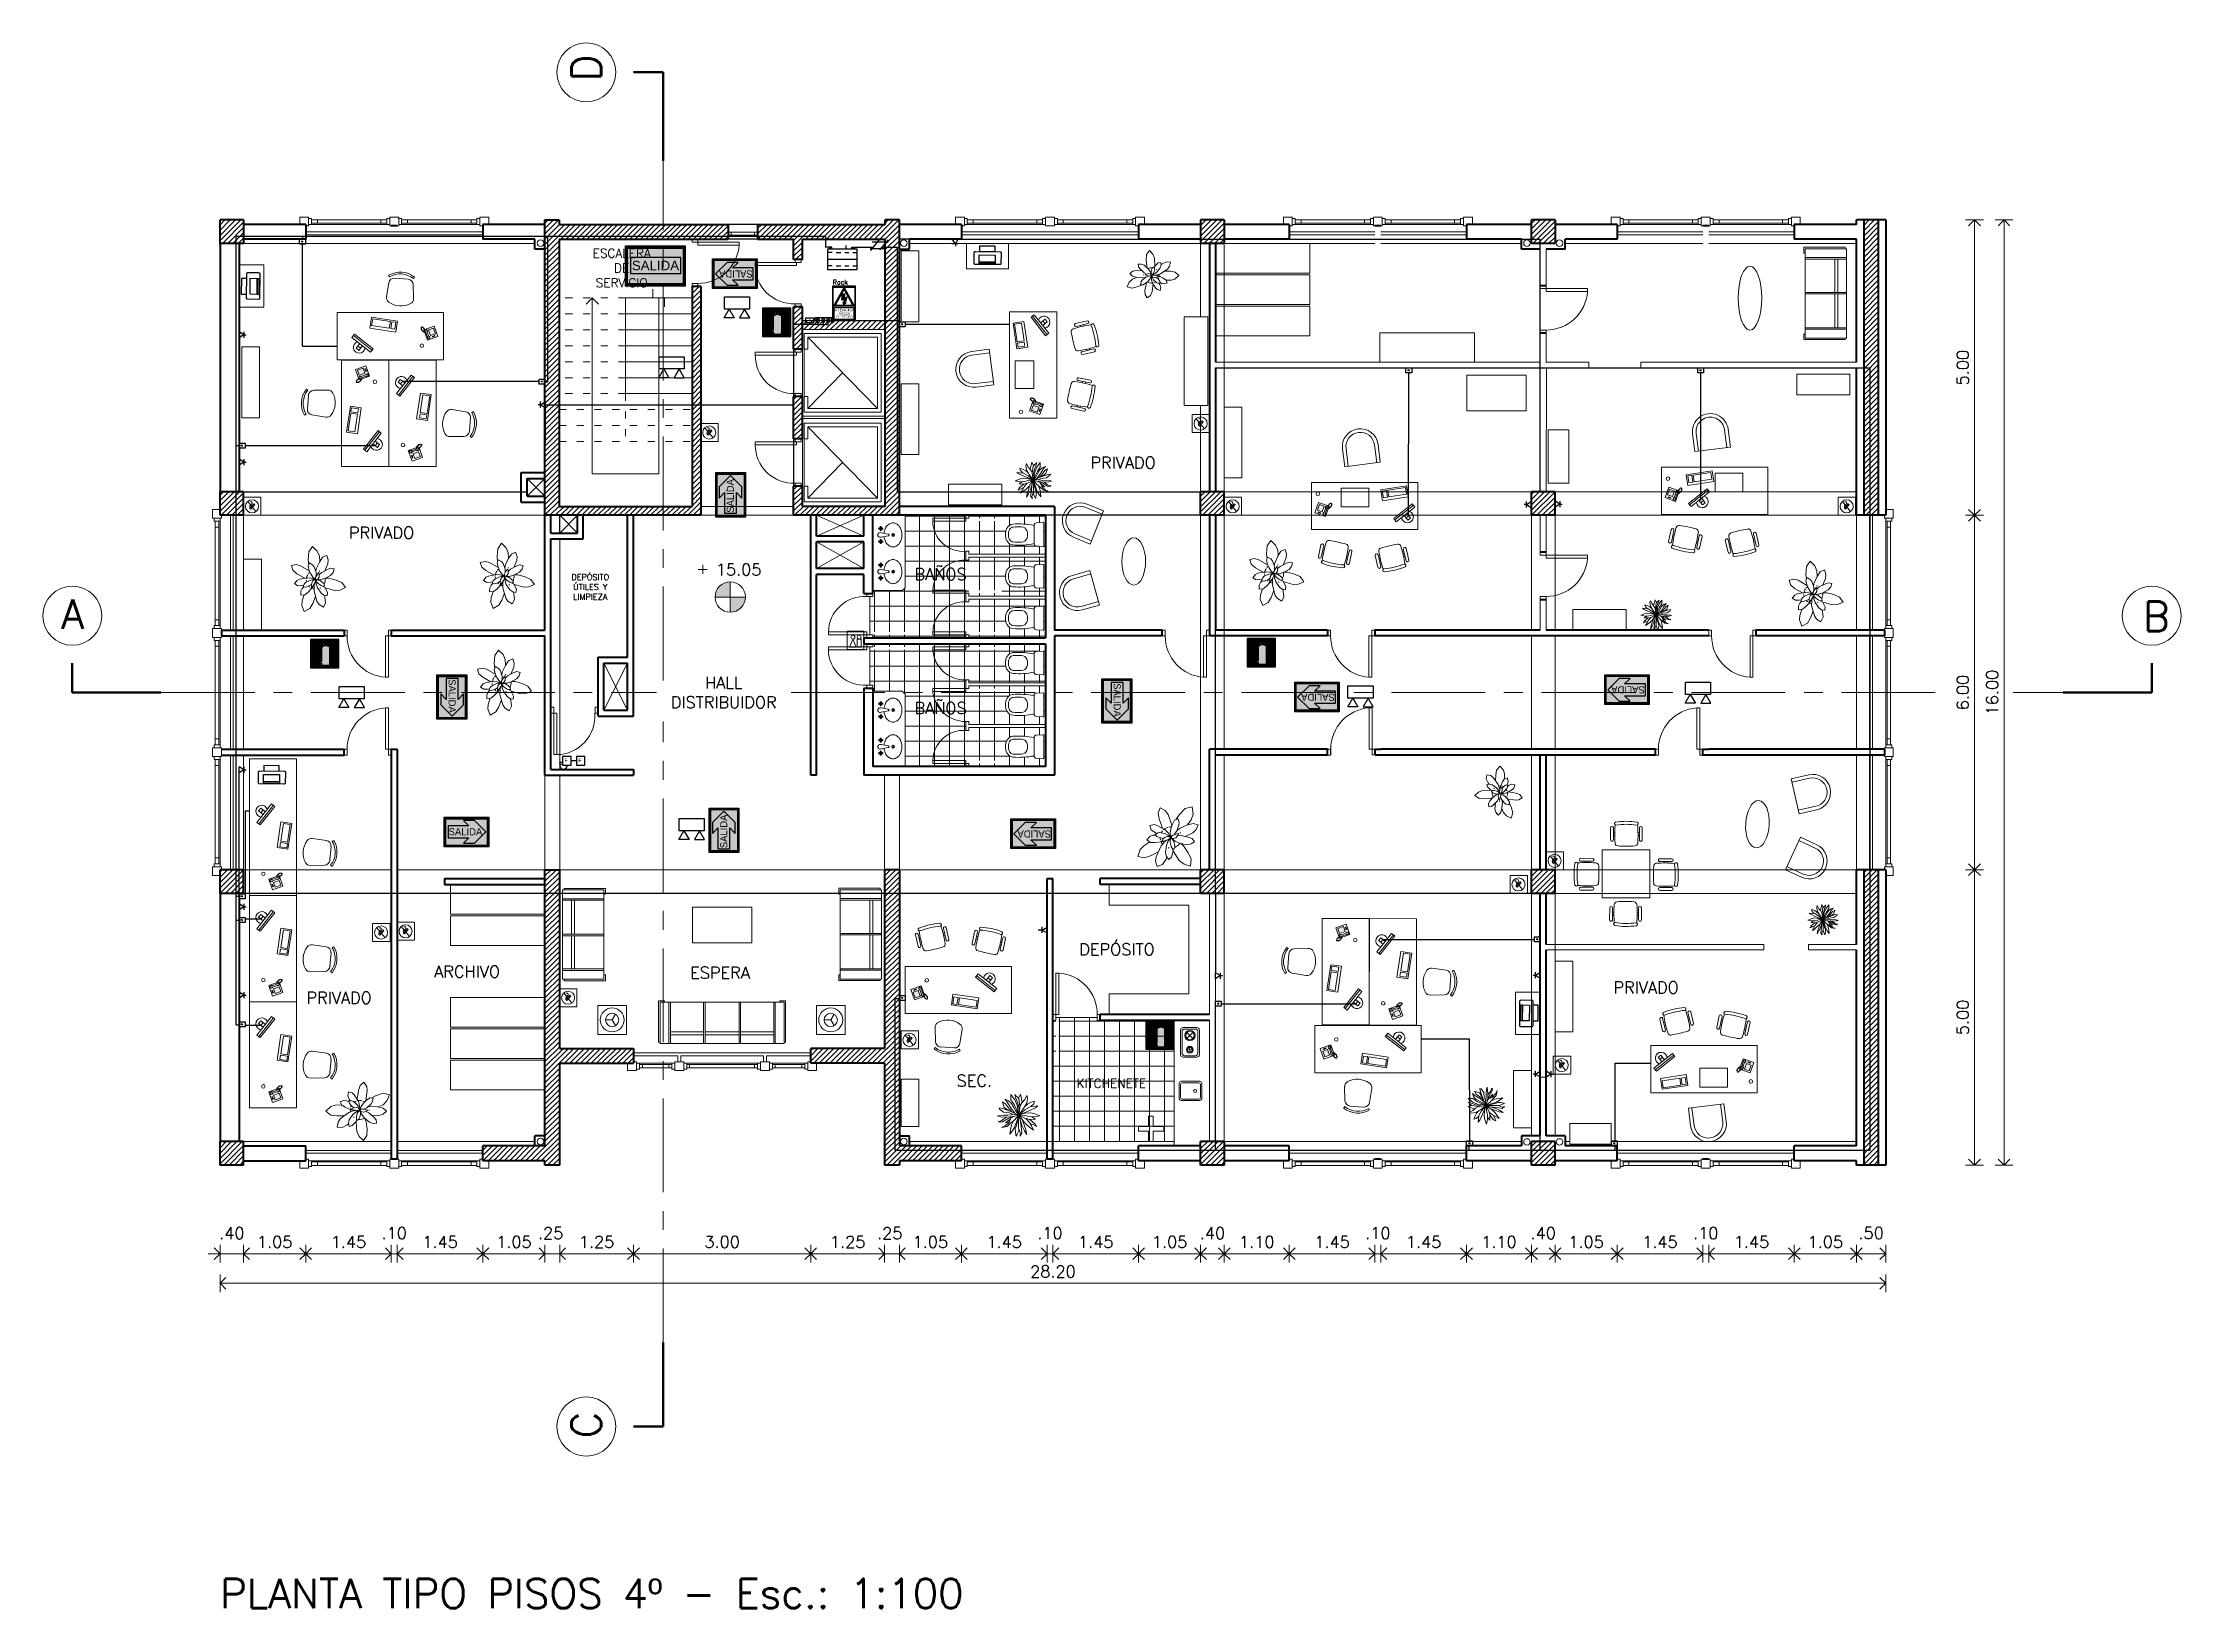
# Model space of a CAD drawing. Extents: x 1009 to 1343, y -172900 to 201.
# Drawn here: x 1257.57 to 1293.77, y 118.56 to 145.06 of the extents above; entities that cross this region are included whole.
import ezdxf

# ---------------------------------------------------------------- set-up
doc = ezdxf.new("R2010")
doc.units = 0
doc.header["$LTSCALE"] = 0.5
for name, pattern in [('ACAD_ISO03W100', [30, 12, -18]), ('CENTER', [50.8, 31.75, -6.35, 6.35, -6.35]), ('TRAZOS2', [0.375, 0.25, -0.125])]:
    doc.linetypes.add(name, pattern=pattern)
doc.layers.get('0').update_dxf_attribs({"linetype": 'CONTINUOUS'})
doc.layers.get('Defpoints').update_dxf_attribs({"linetype": 'CONTINUOUS'})
for name, color, linetype in [('1-ALARMA', 1, 'CONTINUOUS'), ('BRIGADAS', 8, 'TRAZOS2'), ('Cableado', 100, 'CONTINUOUS'), ('CIRCUITO DE SALIDA', 8, 'CONTINUOUS'), ('Electricidad', 50, 'CONTINUOUS'), ('GCI-LUZ DE EMERG.LUZ ESTROBOSCOPICA', 12, 'CONTINUOUS'), ('MARCO_FONDO_NEGRO', 7, 'CONTINUOUS'), ('SENÑAL_FONDO_AMIARILLO', 51, 'CONTINUOUS'), ('SEÑAL_FONDO_AUXI_NEGRO', 250, 'CONTINUOUS'), ('SEÑAL_FONDO_FIGURAS', 254, 'CONTINUOUS'), ('SEÑAL_FONDO_NEGRO', 7, 'CONTINUOUS'), ('SEÑAL_FONDO_ROJO', 242, 'CONTINUOUS'), ('SEÑAL_FONDO_VERDE', 86, 'CONTINUOUS')]:
    doc.layers.add(name, color=color, linetype=linetype)
for name, color, linetype, lineweight in [('Acotaciones', 9, 'CONTINUOUS', 9), ('Carpintería', 55, 'CONTINUOUS', 20), ('Detalles .05', 243, 'CONTINUOUS', 5), ('Detalles 01', 8, 'CONTINUOUS', 9), ('Equipamiento fijo', 31, 'CONTINUOUS', 13), ('Equipamiento movil', 33, 'CONTINUOUS', 9), ('EQUIPO DE EMERGENCIA', 200, 'CONTINUOUS', 30), ('Muros corte', 7, 'CONTINUOUS', 40), ('Muros vista', 253, 'CONTINUOUS', 25), ('Pisos', 252, 'CONTINUOUS', 18), ('Proyección', 4, 'ACAD_ISO03W100', 18), ('Punta 01', 6, 'CONTINUOUS', 9), ('Punta 015', 64, 'CONTINUOUS', 13), ('Punta 02', 11, 'CONTINUOUS', 20), ('Punta 05', 52, 'CONTINUOUS', 50), ('Sist. contra incendio', 1, 'CONTINUOUS', 18), ('Tratamiento pisos', 251, 'CONTINUOUS', 9), ('Vidrios', 147, 'CONTINUOUS', 13)]:
    doc.layers.add(name, color=color, linetype=linetype, lineweight=lineweight)
doc.styles.add('franklin gothic medium', font='framd.ttf')
doc.styles.add('ROMANS', font='arial.ttf', dxfattribs={"oblique": 1, "height": 0.075})
doc.styles.add('Texto 1 mm', font='simplex.shx', dxfattribs={"height": 0.1})
doc.styles.add('Texto 1.5 mm', font='simplex.shx', dxfattribs={"height": 0.15})
doc.styles.add('Texto 2 mm', font='simplex.shx', dxfattribs={"height": 0.2})
doc.styles.add('Texto 5 mm', font='simplex.shx', dxfattribs={"height": 0.5})
doc.dimstyles.new('Primera línea', dxfattribs={"dimscale": 0, "dimtxt": 0.2, "dimasz": 0.2, "dimexe": 0.15, "dimexo": 0, "dimgap": 0.1, "dimtad": 1, "dimzin": 4, "dimdsep": 46, "dimtxsty": 'Texto 2 mm', "dimblk": 'OPEN90', "dimcen": 2.5, "dimclrd": 256, "dimclre": 256, "dimclrt": 256, "dimadec": 0, "dimazin": 0, "dimtfac": 1, "dimtmove": 2, "dimatfit": 3, "dimldrblk": 'OPEN90', "dimfxl": 1, "dimtolj": 1, "dimtzin": 0, "dimlwd": -1, "dimlwe": -1, "dimarcsym": 0})
doc.dimstyles.new('Segunda línea', dxfattribs={"dimscale": 0, "dimtxt": 0.2, "dimasz": 0.2, "dimexe": 0.15, "dimexo": 0.5, "dimgap": 0.1, "dimtad": 1, "dimzin": 4, "dimdsep": 46, "dimtxsty": 'Texto 2 mm', "dimblk": 'OPEN90', "dimcen": 2.5, "dimclrd": 256, "dimclre": 256, "dimclrt": 256, "dimadec": 0, "dimazin": 0, "dimtfac": 1, "dimtmove": 2, "dimatfit": 3, "dimldrblk": 'OPEN90', "dimfxl": 1, "dimtolj": 1, "dimtzin": 0, "dimlwd": -1, "dimlwe": -1, "dimarcsym": 0})
pattern_1 = [(45, (230.922944, 13.85755), (-0.0449012806, 0.0449012806), [])]
pattern_2 = [(0, (161.92294, 13.85755), (0, 0.254), []), (90, (161.92294, 13.85755), (-0.254, 2e-17), [])]
pattern_3 = [(45, (45.922944, 13.85755), (-0.0449012806, 0.0449012806), [])]

msp = doc.modelspace()

# ---------------------------------------------------------------- texts
at = {"layer": '1-ALARMA', "ltscale": 0.2, "style": 'ROMANS'}
for p in [(1266.399, 132.881), (1266.634, 132.881)]:
    msp.add_text('F', height=0.064, dxfattribs=at).set_placement(p)
at = {"layer": 'Acotaciones', "char_height": 0.2, "attachment_point": 5, "style": 'Texto 2 mm'}
for s, insert in [('\\A1;.40', (1260.769, 124.912)), ('\\A1;.10', (1263.519, 124.913)), ('.25', (1266.166, 124.911)), ('.25', (1271.906, 124.911)), ('\\A1;.10', (1274.619, 124.913)), ('\\A1;.40', (1277.369, 124.912)), ('\\A1;.10', (1280.169, 124.913)), ('\\A1;.40', (1282.969, 124.912)), ('\\A1;.10', (1285.719, 124.913)), ('\\A1;.50', (1288.519, 124.914))]:
    msp.add_mtext(s, dxfattribs=dict(at, insert=insert))
at = {"layer": 'Cableado', "char_height": 0.0159, "attachment_point": 1, "style": 'Texto 5 mm'}
for insert in [(1261.947, 141.704), (1272.1, 140.305), (1280.676, 139.526), (1285.616, 139.525), (1266, 139.336), (1260.925, 138.252), (1260.925, 130.621), (1260.925, 130.222), (1282.85, 129.893), (1272.1, 128.903), (1277.451, 128.803), (1260.925, 128.455), (1281.704, 126.439), (1284.154, 126.439)]:
    msp.add_mtext_dynamic_manual_height_columns('RS', width=19.34546, gutter_width=2.5, heights=[0], dxfattribs=dict(at, insert=insert))
at = {"layer": 'Electricidad', "char_height": 0.0202, "attachment_point": 1, "style": 'Texto 5 mm'}
for s, insert in [('T1', (1270.676, 140.371)), ('T2', (1270.763, 140.372)), ('T3', (1270.848, 140.371)), ('T4', (1270.921, 140.372))]:
    msp.add_mtext_dynamic_manual_height_columns(s, width=19.34546, gutter_width=2.5, heights=[0], dxfattribs=dict(at, insert=insert))
at = {"layer": 'Punta 01', "color": 6, "insert": (1270.939, 141.051), "char_height": 0.08067, "attachment_point": 1, "style": 'Texto 5 mm'}
msp.add_mtext_dynamic_manual_height_columns('{\\C0;Rack} ', width=11.68093, gutter_width=2.5, heights=[0], dxfattribs=at)
at = {"layer": 'Punta 01', "insert": (1266.837, 136.067), "char_height": 0.1, "width": 0.75841, "attachment_point": 2, "style": 'Texto 1 mm'}
msp.add_mtext('DEPÓSITO ÚTILES Y LIMPIEZA', dxfattribs=at)
at = {"layer": 'Punta 015', "char_height": 0.15, "style": 'Texto 1.5 mm'}
for s, insert, width, attachment_point in [('ESCALERA DE SERVICIO', (1267.369, 141.574), 1.23789, 2), ('KITCHENETE', (1275.069, 127.522), 1.38855, 1)]:
    msp.add_mtext(s, dxfattribs=dict(at, insert=insert, width=width, attachment_point=attachment_point))
at = {"layer": 'Punta 015', "linetype": 'Continuous', "insert": (1269.349, 136.144), "char_height": 0.2, "attachment_point": 5, "style": 'Texto 2 mm'}
msp.add_mtext('15.05', dxfattribs=at)
at = {"layer": 'Punta 02', "char_height": 0.2, "style": 'Texto 2 mm'}
for s, insert, width, attachment_point in [('PRIVADO', (1275.303, 138.054), 1.26943, 1), ('PRIVADO', (1262.751, 136.868), 1.26943, 1), ('BAÑOS', (1272.325, 136.167), 1.0557, 1), ('HALL\\PDISTRIBUIDOR', (1269.096, 134.331), 2.1374, 2), ('BAÑOS', (1272.325, 133.9), 1.0557, 1), ('DEPÓSITO', (1275.114, 129.815), 1.41809, 1), ('ARCHIVO', (1264.194, 129.439), 1.29857, 1), ('ESPERA', (1268.528, 129.42), 1.0557, 1), ('PRIVADO', (1262.033, 128.996), 1.26943, 1), ('PRIVADO', (1284.157, 129.169), 1.26943, 1), ('SEC.', (1273.039, 127.592), 0.60596, 1)]:
    msp.add_mtext(s, dxfattribs=dict(at, insert=insert, width=width, attachment_point=attachment_point))
at = {"layer": 'Punta 05', "char_height": 0.5, "width": 0.3999, "attachment_point": 7, "rotation": 90, "style": 'Texto 5 mm'}
for s, insert in [('D', (1267.02, 144.413)), ('C', (1267.019, 121.44))]:
    msp.add_mtext(s, dxfattribs=dict(at, insert=insert))
at = {"layer": 'Punta 05', "char_height": 0.5, "attachment_point": 1, "style": 'Texto 5 mm'}
for s, insert, width in [('A', (1257.883, 135.64), 0.39986), ('B', (1293.121, 135.602), 0.3999), ('PLANTA TIPO PISOS 4º - Esc.: 1:100', (1260.573, 119.062), 17.24555)]:
    msp.add_mtext(s, dxfattribs=dict(at, insert=insert, width=width))

# ---------------------------------------------------------------- blocks, each defined once
blk = doc.blocks.new('Velador planta')
for q in [(-4.3, 2.5), (4.3, 2.5), (0, -5)]:
    blk.add_line((0, 0), q)
for radius in [9, 5]:
    blk.add_circle((0, 0), radius)
blk = doc.blocks.new('Treei')
for p, q in [((-4.76, 0.09), (-5.92, -0.48)), ((-5.51, 0.92), (-5.8, 1.09)), ((-5.8, 1.09), (-4.68, 0.77)), ((-5.76, 2.23), (-4.31, 2.25)), ((-4.26, 1.14), (-5.76, 2.23)), ((-5.12, 0.4), (-5.51, 0.92)), ((-4.61, -0.04), (-5.12, 0.4)), ((-4.68, 0.77), (-3.34, 0.26)), ((-3.94, 3.46), (-4.45, 3.93)), ((-4.45, 3.93), (-4.03, 2.89)), ((-4.31, 2.25), (-2.93, 1.32)), ((-2.77, 0.45), (-4.26, 1.14)), ((-4.03, 2.89), (-3.28, 2.03)), ((-3.05, 2.89), (-3.94, 3.46)), ((-2.15, 4.1), (-3.71, 4.62)), ((-3.71, 4.62), (-3.16, 3.73)), ((-3.34, 0.26), (-1.78, -0.09)), ((-3.28, 2.03), (-2.08, 1.39)), ((-3.16, 3.73), (-1.67, 2.62)), ((-1.83, 2.15), (-3.05, 2.89)), ((-2.93, 1.32), (-0.51, 0.11)), ((-0.77, 0.18), (-2.77, 0.45)), ((-1.21, 2.79), (-2.15, 4.1)), ((-2.08, 1.39), (-1.04, 0.82)), ((-1.6, 5.41), (-2.01, 5.58)), ((-2.01, 5.58), (-1.8, 4.47)), ((-0.51, 1.14), (-1.83, 2.15)), ((-1.8, 4.47), (-1.02, 2.25)), ((-1.67, 2.62), (-0.88, 1.91)), ((-0.75, 4.27), (-1.6, 5.41)), ((-1.04, 0.82), (0.03, -0.03)), ((-1.02, 2.25), (0.03, -0.03)), ((0.03, -0.03), (-0.77, 0.18)), ((-0.56, 2.57), (-0.75, 4.27)), ((-0.11, 1.56), (-0.56, 2.57)), ((-0.17, 1), (0.06, 3.09)), ((0.03, -0.03), (-0.17, 1)), ((0.01, 4.32), (0.22, 5.68)), ((0.06, 3.09), (0.01, 4.32)), ((0.03, -0.03), (0.2, 0.77)), ((2.04, 0.65), (0.03, -0.03)), ((0.7, 0.63), (0.03, -0.03)), ((0.03, -0.03), (2.96, 0.63)), ((1.85, 0.03), (0.03, -0.03)), ((0.2, 0.77), (0.8, 2.18)), ((0.22, 5.68), (0.34, 5.97)), ((0.57, 2.38), (0.31, 1.05)), ((0.34, 5.97), (0.52, 5.11)), ((1.05, 3.19), (0.44, 1.74)), ((0.52, 5.11), (0.61, 3.71)), ((0.61, 3.71), (0.57, 2.38)), ((0.61, 3.58), (1.42, 4.57)), ((1.28, 1.02), (0.7, 0.63)), ((0.8, 2.18), (2.11, 2.72)), ((0.96, 2.25), (2.2, 3.73)), ((1.92, 4.62), (1.05, 3.19)), ((1.99, 1.81), (1.28, 1.02)), ((1.42, 4.57), (1.81, 5.28)), ((1.69, 1.48), (2.82, 2.08)), ((1.81, 5.28), (1.78, 5.7)), ((1.78, 5.7), (2.06, 5.28)), ((3.28, 0.01), (1.85, 0.03)), ((2.06, 5.28), (1.92, 4.62)), ((2.2, 3.73), (1.92, 2.62)), ((2.36, 2.28), (1.99, 1.81)), ((2.73, 0.9), (2.04, 0.65)), ((2.11, 2.72), (3.12, 3.85)), ((3.3, 3.31), (2.36, 2.28)), ((3.51, 1.17), (2.73, 0.9)), ((2.82, 2.08), (4.22, 2.33)), ((2.96, 0.63), (3.97, 1)), ((3.12, 3.85), (3.58, 4.84)), ((4.41, -0.01), (3.28, 0.01)), ((3.58, 4.84), (3.3, 3.31)), ((4.64, 1.81), (3.51, 1.17)), ((3.97, 1), (4.77, 0.95)), ((4.22, 2.33), (5.46, 2.47)), ((5.39, 0.4), (4.41, -0.01)), ((5.46, 2.47), (4.64, 1.81)), ((4.77, 0.95), (5.72, 0.8)), ((6.02, 0.65), (5.39, 0.4)), ((5.72, 0.8), (6.02, 0.65)), ((-5.92, -0.48), (-3.64, -1.03)), ((-4.26, -1.67), (-5.51, -2.28)), ((-5.51, -2.28), (-4.86, -2.48)), ((-4.86, -2.48), (-3.37, -2.31)), ((-2.36, -0.36), (-4.61, -0.04)), ((-3.44, -0.9), (-4.26, -1.67)), ((-3.55, -3.37), (-3.92, -4.48)), ((-3.92, -4.48), (-3.16, -4.25)), ((-3.05, -2.53), (-3.55, -3.37)), ((-2.65, -0.43), (-3.44, -0.9)), ((-3.37, -2.31), (-1.83, -1.37)), ((-3.16, -4.25), (-2.38, -3.46)), ((-2.28, -1.64), (-3.05, -2.53)), ((-1.34, -0.24), (-2.65, -0.43)), ((-2.33, -3.24), (-2.56, -5.44)), ((-2.56, -5.44), (-2.06, -4.77)), ((-1.46, -1.72), (-2.33, -3.24)), ((-2.06, -4.77), (-1.39, -3.32)), ((-1.83, -1.37), (0.03, -0.03)), ((-1.78, -0.09), (-0.95, -0.18)), ((0.03, -0.03), (-1.46, -1.72)), ((-1.39, -3.32), (0.03, -0.03)), ((0.03, -0.03), (-1.34, -0.24)), ((-0.47, -1.76), (-0.63, -3.46)), ((-0.63, -3.46), (-0.35, -4.6)), ((0.03, -0.03), (-0.47, -1.76)), ((-0.35, -4.6), (0.2, -6.03)), ((0.11, -1.72), (0.03, -0.03)), ((0.03, -0.03), (1.07, -2.16)), ((1, -0.83), (0.03, -0.03)), ((3.21, -0.98), (0.03, -0.03)), ((0.45, -2.92), (0.11, -1.72)), ((0.2, -6.03), (0.5, -4.43)), ((0.5, -4.43), (0.45, -2.92)), ((0.5, -3.74), (1.19, -4.72)), ((1.97, -1.44), (1, -0.83)), ((1.3, -3.19), (1.03, -2.11)), ((1.07, -2.16), (2.15, -3.07)), ((1.19, -4.72), (1.28, -3.19)), ((4.06, -0.75), (1.24, -0.39)), ((1.28, -3.19), (2.47, -4.62)), ((1.31, -1.02), (3.1, -1.64)), ((2.93, -2.41), (1.97, -1.44)), ((2.15, -3.07), (3.12, -3.59)), ((2.93, -4.4), (2.43, -3.22)), ((2.47, -4.62), (3.23, -5.02)), ((3.85, -3.54), (2.93, -2.41)), ((3.23, -5.02), (2.93, -4.4)), ((3.1, -1.64), (4.24, -2.04)), ((3.12, -3.59), (4.27, -4.18)), ((4.47, -1.62), (3.21, -0.98)), ((4.27, -4.18), (3.85, -3.54)), ((3.92, 0), (5.37, -0.51)), ((5.3, -0.93), (4.06, -0.75)), ((4.24, -2.04), (5.56, -2.28)), ((5.56, -2.28), (4.47, -1.62)), ((6.02, -0.34), (5.3, -0.93)), ((5.37, -0.51), (6.02, -0.34))]:
    blk.add_line(p, q)
blk = doc.blocks.new('TELEFONO')
at = {"layer": 'Detalles .05'}
for p, q in [((0.139, 0.134), (-0.098, 0.134)), ((-0.098, 0.134), (-0.098, -0.099)), ((-0.071, 0.089), (-0.071, -0.055)), ((-0.043, 0.089), (-0.043, -0.055)), ((0.108, 0.063), (0, 0.063)), ((0, 0.063), (0, -0.063)), ((0.081, 0.108), (0.023, 0.108)), ((0.023, 0.108), (0.023, 0.094)), ((0.023, 0.094), (0.081, 0.094)), ((0.027, 0.041), (0.027, 0.041)), ((0.027, 0.014), (0.027, 0.014)), ((0.054, 0.041), (0.054, 0.041)), ((0.054, 0.014), (0.054, 0.014)), ((0.081, 0.094), (0.081, 0.108)), ((0.081, 0.041), (0.081, 0.041)), ((0.081, 0.014), (0.081, 0.014)), ((0.108, -0.063), (0.108, 0.063)), ((0.139, -0.099), (0.139, 0.134)), ((-0.129, -0.104), (-0.147, -0.11)), ((-0.129, -0.116), (-0.147, -0.121)), ((-0.129, -0.127), (-0.147, -0.133)), ((-0.129, -0.139), (-0.147, -0.145)), ((-0.124, -0.093), (-0.141, -0.098)), ((-0.124, -0.15), (-0.141, -0.156)), ((-0.118, -0.081), (-0.135, -0.087)), ((-0.118, -0.162), (-0.135, -0.168)), ((-0.112, -0.07), (-0.129, -0.075)), ((-0.106, -0.058), (-0.124, -0.064)), ((-0.104, -0.17), (-0.122, -0.176)), ((-0.101, -0.047), (-0.118, -0.052)), ((-0.089, -0.156), (-0.106, -0.162)), ((-0.083, -0.145), (-0.101, -0.15)), ((-0.098, -0.099), (0.139, -0.099)), ((-0.078, -0.133), (-0.095, -0.139)), ((-0.072, -0.121), (-0.089, -0.127)), ((-0.067, -0.083), (-0.078, -0.116)), ((0, -0.063), (0.108, -0.063)), ((0.027, -0.013), (0.027, -0.013)), ((0.027, -0.04), (0.027, -0.04)), ((0.054, -0.013), (0.054, -0.013)), ((0.054, -0.04), (0.054, -0.04)), ((0.081, -0.013), (0.081, -0.013)), ((0.081, -0.04), (0.081, -0.04))]:
    blk.add_line(p, q, dxfattribs=at)
for centre, start, end in [((-0.057, 0.089), 298.4915, 241.5085), ((-0.057, -0.055), 118.4915, 61.5085)]:
    blk.add_arc(centre, 0.0302, start, end, dxfattribs=at)
blk = doc.blocks.new('RECTANG')
for p, q in [((1, 1), (0, 1)), ((0, 1), (0, 0)), ((1, 0), (1, 1)), ((0, 0), (1, 0))]:
    blk.add_line(p, q)
blk = doc.blocks.new('KEYBOARD', base_point=(60, 294))
for p, xscale, yscale, zscale in [((60, 294), 19, 8, 19), ((61, 295), 13, 5, 13), ((75, 295), 3, 5, 3)]:
    blk.add_blockref('RECTANG', p, dxfattribs=dict(xscale=xscale, yscale=yscale, zscale=zscale))
blk = doc.blocks.new('silla compu')
for p, q in [((-0.198, 0.131), (-0.215, -0.107)), ((0.255, 0.058), (0.197, -0.173)), ((-0.225, -0.207), (-0.247, -0.23)), ((0.092, -0.242), (-0.137, -0.206)), ((0.175, -0.271), (0.188, -0.3))]:
    blk.add_line(p, q)
for centre, radius, start, end in [((-0.105, 0.124), 0.0936, 112.4967, 175.8734), ((-0.005, -0.116), 0.354, 49.3107, 112.4967), ((0.175, 0.085), 0.0838, 341.6928, 53.5518), ((0.022, 0.055), 0.392, 226.6455, 295.1618), ((0.022, 0.055), 0.361, 226.6972, 295.1102), ((-0.122, -0.113), 0.0936, 175.8734, 260.9037), ((0.098, -0.138), 0.105, 266.1879, 340.6498)]:
    blk.add_arc(centre, radius, start, end)
blk = doc.blocks.new('Plant1')
for p, q in [((-4.9, 10.5), (-5.5, 8.7)), ((-3.1, 9.8), (-4.9, 10.5)), ((1.2, 11), (-0.2, 7.3)), ((2.9, 14), (1.2, 11)), ((5.8, 15.7), (2.9, 14)), ((6.8, 12.6), (5.8, 15.7)), ((6.7, 9.7), (6.8, 12.6)), ((-15.4, 2.3), (-18.1, 0)), ((-12.6, 3.2), (-15.4, 2.3)), ((-10.2, 7.8), (-12.6, 7.2)), ((-12.6, 7.2), (-11.8, 4.9)), ((-9.7, 3.1), (-12.6, 3.2)), ((-11.8, 4.9), (-9.4, 2.9)), ((-8, 7.4), (-10.2, 7.8)), ((-9.4, 2.9), (-5.9, 0.9)), ((-4.4, 5.4), (-8, 7.4)), ((-3.9, 0.6), (-7.1, -0.2)), ((-5.9, 0.9), (-4.3, 0.5)), ((-5.5, 8.7), (-5.1, 7.2)), ((-5.1, 7.2), (-3.7, 3.6)), ((-2.1, 0.5), (-3.9, 0.6)), ((-2.5, 2.2), (-3.8, 2.1)), ((-3.8, 2.1), (-2.9, 1.2)), ((-3.7, 3.6), (-2.6, 2.2)), ((-1.6, 8.3), (-3.1, 9.8)), ((-2.9, 1.2), (-1.3, 0)), ((-1.3, 2), (-2.5, 2.2)), ((-1.9, 0.5), (-2.1, 0.5)), ((-0.2, 4.9), (-1.6, 8.3)), ((-0.4, 1.3), (-1.3, 2)), ((-0.6, -0.1), (-0.2, 0)), ((-0.2, 7.3), (-0.4, 5.4)), ((-0.1, 0.8), (-0.4, 1.3)), ((0.2, 2.7), (-0.2, 4.9)), ((-0.2, 0), (-0.1, 0.1)), ((-0.1, 0.7), (0.1, 0.8)), ((-0.1, 0.2), (-0.1, 0.8)), ((-0.1, 0.1), (-0.1, 0.2)), ((0.1, 0.8), (0.2, 2.7)), ((0.3, 1.3), (0.1, 0.4)), ((0.1, 0.4), (0.2, 0.2)), ((0.2, 0.2), (0.4, 0.2)), ((0.7, 2.3), (0.3, 1.3)), ((0.4, 0.2), (1.2, 0.4)), ((0.5, 0.2), (0.7, 0)), ((1.6, 3.3), (0.7, 2.3)), ((0.7, 0), (2.4, 0)), ((1.2, 0.4), (2.2, 1.1)), ((2.7, 4.3), (1.6, 3.3)), ((2.2, 1.1), (3.4, 2.6)), ((2.4, 0), (4.4, 0.5)), ((3.8, 4.5), (2.7, 4.3)), ((3.4, 2.6), (3.8, 3.4)), ((3.8, 3.4), (4.8, 4.9)), ((3.8, 3.4), (3.8, 4.5)), ((4.4, 0.5), (7.5, 2.2)), ((7.5, 5.7), (4.6, 4.6)), ((4.8, 4.9), (6.7, 9.7)), ((9.2, 5.3), (7.5, 5.7)), ((7.5, 2.2), (8.7, 3.6)), ((8.7, 3.6), (9.2, 5.3)), ((8.8, 3.9), (9.8, 4.1)), ((9.8, 4.1), (12.9, 4.1)), ((13.5, 0.5), (11.7, -0.5)), ((12.9, 4.1), (15.2, 2.7)), ((15.2, 2.7), (13.5, 0.5)), ((-18.1, 0), (-15.4, -2.3)), ((-15.4, -2.3), (-11.2, -3)), ((-11.2, -3), (-8.4, -3)), ((-8.2, -0.9), (-9.4, -2.5)), ((-9.4, -2.5), (-7.9, -3.3)), ((-8.4, -7.5), (-9.2, -9.7)), ((-9.2, -9.7), (-8.9, -12.4)), ((-5.2, -3), (-8.4, -7.5)), ((-7.1, -0.2), (-8.2, -0.9)), ((-7.9, -3.3), (-5.4, -3)), ((-6.3, -11.8), (-4.2, -9.8)), ((-5.4, -3), (-3.4, -2.4)), ((-4.2, -9.8), (-1.4, -5.8)), ((-3.4, -2.4), (-1.6, -1.4)), ((-1.6, -1.4), (-0.5, -0.4)), ((-1.1, -2.4), (-1.5, -4.4)), ((-1.5, -4.4), (-1.1, -8.7)), ((-1.3, 0), (-0.6, -0.1)), ((-0.4, -0.8), (-1.1, -2.4)), ((-1.1, -8.7), (-0.6, -10.1)), ((-0.3, -0.5), (-0.6, -0.5)), ((-0.6, -10.1), (1, -11.6)), ((-0.5, -0.4), (-0.5, -0.1)), ((0.1, -0.6), (-0.4, -0.8)), ((-0.3, -0.8), (-0.3, -0.5)), ((-0.2, -1.8), (-0.1, -0.7)), ((0, -3.2), (-0.2, -1.8)), ((0.1, -0.1), (0, -0.4)), ((0, -0.4), (0.1, -1)), ((1, -5.7), (0, -3.2)), ((0.6, -0.1), (0.1, -0.1)), ((0.1, -1), (0.5, -1.6)), ((0.5, -1.6), (1.4, -2.3)), ((1.5, -0.4), (0.6, -0.1)), ((1.7, -6.5), (1, -5.7)), ((1, -11.6), (2.3, -9.9)), ((1.4, -2.3), (2.6, -2.6)), ((3.1, -1.6), (1.5, -0.4)), ((3.1, -7.1), (1.7, -6.5)), ((3.2, -1.2), (2, -0.8)), ((2.4, -1), (2.2, -0.9)), ((2.3, -2.5), (3, -4)), ((2.4, -7.9), (2.3, -6.8)), ((2.3, -9.9), (2.4, -7.9)), ((4.2, -2.3), (2.4, -1)), ((2.6, -2.6), (3.9, -2.6)), ((3, -4), (3.4, -5.8)), ((3.9, -2.6), (3.1, -1.6)), ((3.4, -5.8), (3.1, -7.1)), ((6, -1.5), (3.2, -1.2)), ((3.2, -6.7), (4, -7.7)), ((4, -7.7), (5.4, -8.6)), ((6.4, -4.9), (4.2, -2.3)), ((5.4, -8.6), (7.5, -8.9)), ((11.7, -0.5), (6, -1.5)), ((7.5, -6.7), (6.4, -4.9)), ((7.5, -8.9), (7.5, -6.7)), ((7.5, -7), (10.7, -8.4)), ((9, -1), (12.6, -2.8)), ((10.7, -8.4), (13.1, -8.8)), ((12.6, -2.8), (15.2, -4.6)), ((13.1, -8.8), (16.6, -7.8)), ((15.2, -4.6), (16.6, -7.8)), ((-8.9, -12.4), (-6.3, -11.8))]:
    blk.add_line(p, q)
for start, end in [(172.4345, 176.9296), (149.2581, 153.7532), (57.1582, 93.2041), (21.2653, 25.7604), (212.1423, 223.5771), (229.8179, 257.6637), (265.2848, 278.7499), (306.6551, 316.418), (323.0282, 344.4965)]:
    blk.add_arc((0, 0), 5.12, start, end)
blk = doc.blocks.new('inodoro')
at = {"layer": 'Equipamiento fijo'}
for p, q in [((-0.197, 0.127), (-0.202, 0.008)), ((0.194, 0), (-0.194, 0)), ((-0.157, 0.165), (0.157, 0.165)), ((0.197, 0.127), (0.202, 0.008))]:
    blk.add_line(p, q, dxfattribs=at)
for centre, radius, start, end in [((1.09, 0.422), 1.27, 175.4777, 191.6858), ((-0.051, 0.512), 0.125, 117.5857, 175.5072), ((1.095, 0.422), 1.224, 175.5072, 182.1425), ((-0.028, 0.381), 0.101, 182.7072, 247.2321), ((-0.051, 0.512), 0.075, 117.5857, 175.5072), ((0, 0.415), 0.235, 90, 117.5857), ((0, 0.415), 0.185, 90, 117.5857), ((0, 0.415), 0.235, 62.4143, 90), ((0, 0.415), 0.185, 62.4143, 90), ((0.028, 0.381), 0.101, 292.7679, 357.2928), ((0.051, 0.512), 0.075, 4.4928, 62.4143), ((0.051, 0.512), 0.125, 4.4928, 62.4143), ((-1.095, 0.422), 1.224, 357.8575, 4.4928), ((-1.024, 0.418), 1.205, 347.8749, 4.9616), ((-0.194, 0.008), 0.00803, 177.6578, 269.7397), ((-0.157, 0.125), 0.04, 90, 177.3974), ((-0.014, 0.396), 0.12, 243.7978, 262.0389), ((0, 0.483), 0.208, 261.594, 278.406), ((0.014, 0.396), 0.12, 277.9611, 296.2022), ((0.157, 0.125), 0.04, 2.6026, 90), ((0.195, 0.007), 0.00742, 265.6488, 0.2402), ((0.194, 0.008), 0.008, 355.889, 2.6026)]:
    blk.add_arc(centre, radius, start, end, dxfattribs=at)
blk = doc.blocks.new('Lavamanos')
at = {"layer": 'Equipamiento movil'}
for p, q in [((-0.118, -0.158), (-0.138, -0.154)), ((-0.118, -0.167), (-0.138, -0.171)), ((-0.114, -0.154), (-0.118, -0.133)), ((-0.114, -0.171), (-0.118, -0.192)), ((-0.105, -0.154), (-0.101, -0.133)), ((-0.105, -0.171), (-0.101, -0.192)), ((-0.101, -0.158), (-0.08, -0.154)), ((-0.101, -0.167), (-0.08, -0.171)), ((-0.015, -0.037), (-0.038, -0.156)), ((0.013, -0.037), (0.036, -0.156)), ((0.102, -0.158), (0.081, -0.154)), ((0.102, -0.167), (0.081, -0.171)), ((0.106, -0.154), (0.102, -0.133)), ((0.106, -0.171), (0.102, -0.192)), ((0.115, -0.154), (0.119, -0.133)), ((0.115, -0.171), (0.119, -0.192)), ((0.119, -0.158), (0.14, -0.154)), ((0.119, -0.167), (0.14, -0.171))]:
    blk.add_line(p, q, dxfattribs=at)
for centre, radius in [((-0.001, 0.048), 0.0249), ((-0.001, 0.048), 0.014), ((-0.109, -0.162), 0.00541), ((0.11, -0.162), 0.00541)]:
    blk.add_circle(centre, radius, dxfattribs=at)
for centre, radius, start, end in [((-0.09, 0.045), 0.115, 150.9639, 180), ((-0.09, 0.045), 0.115, 180, 209.0361), ((-0.047, 0.021), 0.164, 126.7285, 150.9639), ((-0.019, -0.016), 0.211, 107.1746, 126.7285), ((-0.001, -0.075), 0.272, 90, 107.1746), ((-0.001, -0.075), 0.272, 72.8254, 90), ((0.017, -0.016), 0.211, 53.2715, 72.8254), ((0.045, 0.021), 0.164, 29.0361, 53.2715), ((0.088, 0.045), 0.115, 0, 29.0361), ((0.088, 0.045), 0.115, 330.9639, 360), ((-0.047, 0.069), 0.164, 209.0361, 233.2715), ((-0.019, 0.106), 0.211, 233.2715, 252.8254), ((-0.136, -0.163), 0.00882, 105.2781, 254.7219), ((-0.109, -0.162), 0.0226, 108.6122, 162.265), ((-0.109, -0.162), 0.0226, 198.6122, 252.265), ((-0.109, -0.136), 0.00882, 15.2781, 164.7219), ((-0.109, -0.162), 0.00976, 119.0054, 153.1041), ((-0.109, -0.162), 0.00976, 209.0054, 243.1041), ((-0.109, -0.189), 0.00882, 195.2781, 344.7219), ((-0.117, -0.163), 0.00254, 349.6493, 12.8593), ((-0.109, -0.155), 0.00254, 259.6493, 282.8593), ((-0.109, -0.17), 0.00254, 79.6493, 102.8593), ((-0.109, -0.162), 0.00976, 29.0054, 63.1041), ((-0.109, -0.162), 0.00976, 299.0054, 333.1041), ((-0.101, -0.162), 0.00254, 169.6493, 192.8593), ((-0.109, -0.162), 0.0226, 18.6122, 72.265), ((-0.109, -0.162), 0.0226, 288.6122, 342.265), ((-0.001, 0.165), 0.272, 252.8254, 264.2829), ((-0.083, -0.162), 0.00882, 285.2781, 74.7219), ((-0.001, -0.171), 0.0398, 158.1761, 21.8239), ((-0.001, -0.035), 0.014, 352.3829, 187.2442), ((-0.001, 0.165), 0.272, 275.7171, 287.1746), ((0.084, -0.162), 0.00882, 105.2781, 254.7219), ((0.017, 0.106), 0.211, 287.1746, 306.7285), ((0.11, -0.162), 0.0226, 107.735, 161.3878), ((0.11, -0.162), 0.0226, 197.735, 251.3878), ((0.111, -0.136), 0.00882, 15.2781, 164.7219), ((0.11, -0.162), 0.00976, 116.8959, 150.9946), ((0.11, -0.162), 0.00976, 206.8959, 240.9946), ((0.11, -0.189), 0.00882, 195.2781, 344.7219), ((0.103, -0.162), 0.00254, 347.1407, 10.3507), ((0.111, -0.155), 0.00254, 257.1407, 280.3507), ((0.11, -0.17), 0.00254, 77.1407, 100.3507), ((0.11, -0.162), 0.00976, 26.8959, 60.9946), ((0.11, -0.162), 0.00976, 296.8959, 330.9946), ((0.118, -0.163), 0.00254, 167.1407, 190.3507), ((0.11, -0.162), 0.0226, 287.735, 341.3878), ((0.11, -0.162), 0.0226, 17.735, 71.3878), ((0.137, -0.163), 0.00882, 285.2781, 74.7219), ((0.045, 0.069), 0.164, 306.7285, 330.9639)]:
    blk.add_arc(centre, radius, start, end, dxfattribs=at)
blk = doc.blocks.new('_Open90')
at = {"color": 0, "linetype": 'ByBlock', "lineweight": -2}
for p, q in [((0, 0), (-1, 0)), ((-0.5, 0.5), (0, 0)), ((0, 0), (-0.5, -0.5))]:
    blk.add_line(p, q, dxfattribs=at)
blk = doc.blocks.new('*D101')
at = {"layer": 'Acotaciones', "transparency": 16777216}
for p, q in [((1290.119, 131.063), (1290.419, 131.063)), ((1290.269, 126.263), (1290.269, 130.863)), ((1290.119, 126.063), (1290.419, 126.063))]:
    blk.add_line(p, q, dxfattribs=at)
at = {"layer": 'Defpoints', "color": 0, "transparency": 16777216}
for p in [(1290.119, 131.063), (1290.269, 131.063), (1290.119, 126.063)]:
    blk.add_point(p, dxfattribs=at)
at = {"layer": 'Acotaciones', "transparency": 16777216, "xscale": 0.2, "yscale": 0.2, "zscale": 0.2}
for p, rotation in [((1290.269, 131.063), 90), ((1290.269, 126.063), 270)]:
    blk.add_blockref('_Open90', p, dxfattribs=dict(at, rotation=rotation))
at = {"layer": 'Acotaciones', "transparency": 16777216, "insert": (1290.069, 128.563), "char_height": 0.2, "attachment_point": 5, "rotation": 90, "style": 'Texto 2 mm'}
blk.add_mtext('\\A1;5.00', dxfattribs=at)
blk = doc.blocks.new('*D102')
at = {"layer": 'Acotaciones', "transparency": 16777216}
for p, q in [((1290.119, 137.063), (1290.419, 137.063)), ((1290.269, 131.263), (1290.269, 136.863)), ((1290.119, 131.063), (1290.419, 131.063))]:
    blk.add_line(p, q, dxfattribs=at)
at = {"layer": 'Defpoints', "color": 0, "transparency": 16777216}
for p in [(1290.119, 137.063), (1290.269, 137.063), (1290.119, 131.063)]:
    blk.add_point(p, dxfattribs=at)
at = {"layer": 'Acotaciones', "transparency": 16777216, "xscale": 0.2, "yscale": 0.2, "zscale": 0.2}
for p, rotation in [((1290.269, 137.063), 90), ((1290.269, 131.063), 270)]:
    blk.add_blockref('_Open90', p, dxfattribs=dict(at, rotation=rotation))
at = {"layer": 'Acotaciones', "transparency": 16777216, "insert": (1290.069, 134.063), "char_height": 0.2, "attachment_point": 5, "rotation": 90, "style": 'Texto 2 mm'}
blk.add_mtext('\\A1;6.00', dxfattribs=at)
blk = doc.blocks.new('*D103')
at = {"layer": 'Acotaciones', "transparency": 16777216}
for p, q in [((1290.119, 142.063), (1290.419, 142.063)), ((1290.269, 137.263), (1290.269, 141.863)), ((1290.119, 137.063), (1290.419, 137.063))]:
    blk.add_line(p, q, dxfattribs=at)
at = {"layer": 'Defpoints', "color": 0, "transparency": 16777216}
for p in [(1290.119, 142.063), (1290.269, 142.063), (1290.119, 137.063)]:
    blk.add_point(p, dxfattribs=at)
at = {"layer": 'Acotaciones', "transparency": 16777216, "xscale": 0.2, "yscale": 0.2, "zscale": 0.2}
for p, rotation in [((1290.269, 142.063), 90), ((1290.269, 137.063), 270)]:
    blk.add_blockref('_Open90', p, dxfattribs=dict(at, rotation=rotation))
at = {"layer": 'Acotaciones', "transparency": 16777216, "insert": (1290.069, 139.563), "char_height": 0.2, "attachment_point": 5, "rotation": 90, "style": 'Texto 2 mm'}
blk.add_mtext('\\A1;5.00', dxfattribs=at)
blk = doc.blocks.new('*D104')
at = {"layer": 'Acotaciones', "transparency": 16777216}
for p, q in [((1290.619, 142.063), (1290.919, 142.063)), ((1290.769, 126.263), (1290.769, 141.863)), ((1290.619, 126.063), (1290.919, 126.063))]:
    blk.add_line(p, q, dxfattribs=at)
at = {"layer": 'Defpoints', "color": 0, "transparency": 16777216}
for p in [(1290.119, 142.063), (1290.769, 142.063), (1290.119, 126.063)]:
    blk.add_point(p, dxfattribs=at)
at = {"layer": 'Acotaciones', "transparency": 16777216, "xscale": 0.2, "yscale": 0.2, "zscale": 0.2}
for p, rotation in [((1290.769, 142.063), 90), ((1290.769, 126.063), 270)]:
    blk.add_blockref('_Open90', p, dxfattribs=dict(at, rotation=rotation))
at = {"layer": 'Acotaciones', "transparency": 16777216, "insert": (1290.569, 134.063), "char_height": 0.2, "attachment_point": 5, "rotation": 90, "style": 'Texto 2 mm'}
blk.add_mtext('\\A1;16.00', dxfattribs=at)
blk = doc.blocks.new('*D105')
at = {"layer": 'Acotaciones', "transparency": 16777216}
for p, q in [((1260.969, 124.713), (1260.969, 124.413)), ((1261.169, 124.563), (1261.819, 124.563)), ((1262.019, 124.713), (1262.019, 124.413))]:
    blk.add_line(p, q, dxfattribs=at)
at = {"layer": 'Defpoints', "color": 0, "transparency": 16777216}
for p in [(1260.969, 124.713), (1262.019, 124.713), (1262.019, 124.563)]:
    blk.add_point(p, dxfattribs=at)
at = {"layer": 'Acotaciones', "transparency": 16777216, "xscale": 0.2, "yscale": 0.2, "zscale": 0.2, "rotation": 180}
blk.add_blockref('_Open90', (1260.969, 124.563), dxfattribs=at)
at = {"layer": 'Acotaciones', "transparency": 16777216, "xscale": 0.2, "yscale": 0.2, "zscale": 0.2}
blk.add_blockref('_Open90', (1262.019, 124.563), dxfattribs=at)
at = {"layer": 'Acotaciones', "transparency": 16777216, "insert": (1261.494, 124.763), "char_height": 0.2, "attachment_point": 5, "style": 'Texto 2 mm'}
blk.add_mtext('\\A1;1.05', dxfattribs=at)
blk = doc.blocks.new('*D106')
at = {"layer": 'Acotaciones', "transparency": 16777216}
for p, q in [((1262.019, 124.713), (1262.019, 124.413)), ((1262.219, 124.563), (1263.269, 124.563)), ((1263.469, 124.713), (1263.469, 124.413))]:
    blk.add_line(p, q, dxfattribs=at)
at = {"layer": 'Defpoints', "color": 0, "transparency": 16777216}
for p in [(1262.019, 124.713), (1263.469, 124.713), (1263.469, 124.563)]:
    blk.add_point(p, dxfattribs=at)
at = {"layer": 'Acotaciones', "transparency": 16777216, "xscale": 0.2, "yscale": 0.2, "zscale": 0.2, "rotation": 180}
blk.add_blockref('_Open90', (1262.019, 124.563), dxfattribs=at)
at = {"layer": 'Acotaciones', "transparency": 16777216, "xscale": 0.2, "yscale": 0.2, "zscale": 0.2}
blk.add_blockref('_Open90', (1263.469, 124.563), dxfattribs=at)
at = {"layer": 'Acotaciones', "transparency": 16777216, "insert": (1262.744, 124.763), "char_height": 0.2, "attachment_point": 5, "style": 'Texto 2 mm'}
blk.add_mtext('\\A1;1.45', dxfattribs=at)
blk = doc.blocks.new('*D107')
at = {"layer": 'Acotaciones', "transparency": 16777216}
for p, q in [((1263.569, 124.713), (1263.569, 124.413)), ((1263.769, 124.563), (1264.819, 124.563)), ((1265.019, 124.713), (1265.019, 124.413))]:
    blk.add_line(p, q, dxfattribs=at)
at = {"layer": 'Defpoints', "color": 0, "transparency": 16777216}
for p in [(1263.569, 124.713), (1265.019, 124.713), (1265.019, 124.563)]:
    blk.add_point(p, dxfattribs=at)
at = {"layer": 'Acotaciones', "transparency": 16777216, "xscale": 0.2, "yscale": 0.2, "zscale": 0.2, "rotation": 180}
blk.add_blockref('_Open90', (1263.569, 124.563), dxfattribs=at)
at = {"layer": 'Acotaciones', "transparency": 16777216, "xscale": 0.2, "yscale": 0.2, "zscale": 0.2}
blk.add_blockref('_Open90', (1265.019, 124.563), dxfattribs=at)
at = {"layer": 'Acotaciones', "transparency": 16777216, "insert": (1264.294, 124.763), "char_height": 0.2, "attachment_point": 5, "style": 'Texto 2 mm'}
blk.add_mtext('\\A1;1.45', dxfattribs=at)
blk = doc.blocks.new('*D108')
at = {"layer": 'Acotaciones', "transparency": 16777216}
for p, q in [((1265.019, 124.713), (1265.019, 124.413)), ((1265.219, 124.563), (1265.869, 124.563)), ((1266.069, 124.713), (1266.069, 124.413))]:
    blk.add_line(p, q, dxfattribs=at)
at = {"layer": 'Defpoints', "color": 0, "transparency": 16777216}
for p in [(1265.019, 124.713), (1266.069, 124.713), (1266.069, 124.563)]:
    blk.add_point(p, dxfattribs=at)
at = {"layer": 'Acotaciones', "transparency": 16777216, "xscale": 0.2, "yscale": 0.2, "zscale": 0.2, "rotation": 180}
blk.add_blockref('_Open90', (1265.019, 124.563), dxfattribs=at)
at = {"layer": 'Acotaciones', "transparency": 16777216, "xscale": 0.2, "yscale": 0.2, "zscale": 0.2}
blk.add_blockref('_Open90', (1266.069, 124.563), dxfattribs=at)
at = {"layer": 'Acotaciones', "transparency": 16777216, "insert": (1265.544, 124.763), "char_height": 0.2, "attachment_point": 5, "style": 'Texto 2 mm'}
blk.add_mtext('\\A1;1.05', dxfattribs=at)
blk = doc.blocks.new('*D109')
at = {"layer": 'Acotaciones', "transparency": 16777216}
for p, q in [((1266.319, 124.713), (1266.319, 124.413)), ((1266.519, 124.563), (1267.369, 124.563)), ((1267.569, 124.713), (1267.569, 124.413))]:
    blk.add_line(p, q, dxfattribs=at)
at = {"layer": 'Defpoints', "color": 0, "transparency": 16777216}
for p in [(1266.319, 124.713), (1267.569, 124.713), (1267.569, 124.563)]:
    blk.add_point(p, dxfattribs=at)
at = {"layer": 'Acotaciones', "transparency": 16777216, "xscale": 0.2, "yscale": 0.2, "zscale": 0.2, "rotation": 180}
blk.add_blockref('_Open90', (1266.319, 124.563), dxfattribs=at)
at = {"layer": 'Acotaciones', "transparency": 16777216, "xscale": 0.2, "yscale": 0.2, "zscale": 0.2}
blk.add_blockref('_Open90', (1267.569, 124.563), dxfattribs=at)
at = {"layer": 'Acotaciones', "transparency": 16777216, "insert": (1266.944, 124.763), "char_height": 0.2, "attachment_point": 5, "style": 'Texto 2 mm'}
blk.add_mtext('\\A1;1.25', dxfattribs=at)
blk = doc.blocks.new('*D110')
at = {"layer": 'Acotaciones', "transparency": 16777216}
for p, q in [((1267.569, 124.713), (1267.569, 124.413)), ((1267.769, 124.563), (1270.369, 124.563)), ((1270.569, 124.713), (1270.569, 124.413))]:
    blk.add_line(p, q, dxfattribs=at)
at = {"layer": 'Defpoints', "color": 0, "transparency": 16777216}
for p in [(1267.569, 124.713), (1270.569, 124.713), (1270.569, 124.563)]:
    blk.add_point(p, dxfattribs=at)
at = {"layer": 'Acotaciones', "transparency": 16777216, "xscale": 0.2, "yscale": 0.2, "zscale": 0.2, "rotation": 180}
blk.add_blockref('_Open90', (1267.569, 124.563), dxfattribs=at)
at = {"layer": 'Acotaciones', "transparency": 16777216, "xscale": 0.2, "yscale": 0.2, "zscale": 0.2}
blk.add_blockref('_Open90', (1270.569, 124.563), dxfattribs=at)
at = {"layer": 'Acotaciones', "transparency": 16777216, "insert": (1269.069, 124.763), "char_height": 0.2, "attachment_point": 5, "style": 'Texto 2 mm'}
blk.add_mtext('\\A1;3.00', dxfattribs=at)
blk = doc.blocks.new('*D111')
at = {"layer": 'Acotaciones', "transparency": 16777216}
for p, q in [((1270.569, 124.713), (1270.569, 124.413)), ((1270.769, 124.563), (1271.619, 124.563)), ((1271.819, 124.713), (1271.819, 124.413))]:
    blk.add_line(p, q, dxfattribs=at)
at = {"layer": 'Defpoints', "color": 0, "transparency": 16777216}
for p in [(1270.569, 124.713), (1271.819, 124.713), (1271.819, 124.563)]:
    blk.add_point(p, dxfattribs=at)
at = {"layer": 'Acotaciones', "transparency": 16777216, "xscale": 0.2, "yscale": 0.2, "zscale": 0.2, "rotation": 180}
blk.add_blockref('_Open90', (1270.569, 124.563), dxfattribs=at)
at = {"layer": 'Acotaciones', "transparency": 16777216, "xscale": 0.2, "yscale": 0.2, "zscale": 0.2}
blk.add_blockref('_Open90', (1271.819, 124.563), dxfattribs=at)
at = {"layer": 'Acotaciones', "transparency": 16777216, "insert": (1271.194, 124.763), "char_height": 0.2, "attachment_point": 5, "style": 'Texto 2 mm'}
blk.add_mtext('\\A1;1.25', dxfattribs=at)
blk = doc.blocks.new('*D112')
at = {"layer": 'Acotaciones', "transparency": 16777216}
for p, q in [((1272.069, 124.713), (1272.069, 124.413)), ((1272.269, 124.563), (1272.919, 124.563)), ((1273.119, 124.713), (1273.119, 124.413))]:
    blk.add_line(p, q, dxfattribs=at)
at = {"layer": 'Defpoints', "color": 0, "transparency": 16777216}
for p in [(1272.069, 124.713), (1273.119, 124.713), (1273.119, 124.563)]:
    blk.add_point(p, dxfattribs=at)
at = {"layer": 'Acotaciones', "transparency": 16777216, "xscale": 0.2, "yscale": 0.2, "zscale": 0.2, "rotation": 180}
blk.add_blockref('_Open90', (1272.069, 124.563), dxfattribs=at)
at = {"layer": 'Acotaciones', "transparency": 16777216, "xscale": 0.2, "yscale": 0.2, "zscale": 0.2}
blk.add_blockref('_Open90', (1273.119, 124.563), dxfattribs=at)
at = {"layer": 'Acotaciones', "transparency": 16777216, "insert": (1272.594, 124.763), "char_height": 0.2, "attachment_point": 5, "style": 'Texto 2 mm'}
blk.add_mtext('\\A1;1.05', dxfattribs=at)
blk = doc.blocks.new('*D113')
at = {"layer": 'Acotaciones', "transparency": 16777216}
for p, q in [((1273.119, 124.713), (1273.119, 124.413)), ((1273.319, 124.563), (1274.369, 124.563)), ((1274.569, 124.713), (1274.569, 124.413))]:
    blk.add_line(p, q, dxfattribs=at)
at = {"layer": 'Defpoints', "color": 0, "transparency": 16777216}
for p in [(1273.119, 124.713), (1274.569, 124.713), (1274.569, 124.563)]:
    blk.add_point(p, dxfattribs=at)
at = {"layer": 'Acotaciones', "transparency": 16777216, "xscale": 0.2, "yscale": 0.2, "zscale": 0.2, "rotation": 180}
blk.add_blockref('_Open90', (1273.119, 124.563), dxfattribs=at)
at = {"layer": 'Acotaciones', "transparency": 16777216, "xscale": 0.2, "yscale": 0.2, "zscale": 0.2}
blk.add_blockref('_Open90', (1274.569, 124.563), dxfattribs=at)
at = {"layer": 'Acotaciones', "transparency": 16777216, "insert": (1273.844, 124.763), "char_height": 0.2, "attachment_point": 5, "style": 'Texto 2 mm'}
blk.add_mtext('\\A1;1.45', dxfattribs=at)
blk = doc.blocks.new('*D114')
at = {"layer": 'Acotaciones', "transparency": 16777216}
for p, q in [((1274.669, 124.713), (1274.669, 124.413)), ((1274.869, 124.563), (1275.919, 124.563)), ((1276.119, 124.713), (1276.119, 124.413))]:
    blk.add_line(p, q, dxfattribs=at)
at = {"layer": 'Defpoints', "color": 0, "transparency": 16777216}
for p in [(1274.669, 124.713), (1276.119, 124.713), (1276.119, 124.563)]:
    blk.add_point(p, dxfattribs=at)
at = {"layer": 'Acotaciones', "transparency": 16777216, "xscale": 0.2, "yscale": 0.2, "zscale": 0.2, "rotation": 180}
blk.add_blockref('_Open90', (1274.669, 124.563), dxfattribs=at)
at = {"layer": 'Acotaciones', "transparency": 16777216, "xscale": 0.2, "yscale": 0.2, "zscale": 0.2}
blk.add_blockref('_Open90', (1276.119, 124.563), dxfattribs=at)
at = {"layer": 'Acotaciones', "transparency": 16777216, "insert": (1275.394, 124.763), "char_height": 0.2, "attachment_point": 5, "style": 'Texto 2 mm'}
blk.add_mtext('\\A1;1.45', dxfattribs=at)
blk = doc.blocks.new('*D115')
at = {"layer": 'Acotaciones', "transparency": 16777216}
for p, q in [((1276.119, 124.713), (1276.119, 124.413)), ((1276.319, 124.563), (1276.969, 124.563)), ((1277.169, 124.713), (1277.169, 124.413))]:
    blk.add_line(p, q, dxfattribs=at)
at = {"layer": 'Defpoints', "color": 0, "transparency": 16777216}
for p in [(1276.119, 124.713), (1277.169, 124.713), (1277.169, 124.563)]:
    blk.add_point(p, dxfattribs=at)
at = {"layer": 'Acotaciones', "transparency": 16777216, "xscale": 0.2, "yscale": 0.2, "zscale": 0.2, "rotation": 180}
blk.add_blockref('_Open90', (1276.119, 124.563), dxfattribs=at)
at = {"layer": 'Acotaciones', "transparency": 16777216, "xscale": 0.2, "yscale": 0.2, "zscale": 0.2}
blk.add_blockref('_Open90', (1277.169, 124.563), dxfattribs=at)
at = {"layer": 'Acotaciones', "transparency": 16777216, "insert": (1276.644, 124.763), "char_height": 0.2, "attachment_point": 5, "style": 'Texto 2 mm'}
blk.add_mtext('\\A1;1.05', dxfattribs=at)
blk = doc.blocks.new('*D116')
at = {"layer": 'Acotaciones', "transparency": 16777216}
for p, q in [((1277.569, 124.713), (1277.569, 124.413)), ((1277.769, 124.563), (1278.469, 124.563)), ((1278.669, 124.713), (1278.669, 124.413))]:
    blk.add_line(p, q, dxfattribs=at)
at = {"layer": 'Defpoints', "color": 0, "transparency": 16777216}
for p in [(1277.569, 124.713), (1278.669, 124.713), (1278.669, 124.563)]:
    blk.add_point(p, dxfattribs=at)
at = {"layer": 'Acotaciones', "transparency": 16777216, "xscale": 0.2, "yscale": 0.2, "zscale": 0.2, "rotation": 180}
blk.add_blockref('_Open90', (1277.569, 124.563), dxfattribs=at)
at = {"layer": 'Acotaciones', "transparency": 16777216, "xscale": 0.2, "yscale": 0.2, "zscale": 0.2}
blk.add_blockref('_Open90', (1278.669, 124.563), dxfattribs=at)
at = {"layer": 'Acotaciones', "transparency": 16777216, "insert": (1278.119, 124.763), "char_height": 0.2, "attachment_point": 5, "style": 'Texto 2 mm'}
blk.add_mtext('\\A1;1.10', dxfattribs=at)
blk = doc.blocks.new('*D117')
at = {"layer": 'Acotaciones', "transparency": 16777216}
for p, q in [((1278.669, 124.713), (1278.669, 124.413)), ((1278.869, 124.563), (1279.919, 124.563)), ((1280.119, 124.713), (1280.119, 124.413))]:
    blk.add_line(p, q, dxfattribs=at)
at = {"layer": 'Defpoints', "color": 0, "transparency": 16777216}
for p in [(1278.669, 124.713), (1280.119, 124.713), (1280.119, 124.563)]:
    blk.add_point(p, dxfattribs=at)
at = {"layer": 'Acotaciones', "transparency": 16777216, "xscale": 0.2, "yscale": 0.2, "zscale": 0.2, "rotation": 180}
blk.add_blockref('_Open90', (1278.669, 124.563), dxfattribs=at)
at = {"layer": 'Acotaciones', "transparency": 16777216, "xscale": 0.2, "yscale": 0.2, "zscale": 0.2}
blk.add_blockref('_Open90', (1280.119, 124.563), dxfattribs=at)
at = {"layer": 'Acotaciones', "transparency": 16777216, "insert": (1279.394, 124.763), "char_height": 0.2, "attachment_point": 5, "style": 'Texto 2 mm'}
blk.add_mtext('\\A1;1.45', dxfattribs=at)
blk = doc.blocks.new('*D118')
at = {"layer": 'Acotaciones', "transparency": 16777216}
for p, q in [((1280.219, 124.713), (1280.219, 124.413)), ((1280.419, 124.563), (1281.469, 124.563)), ((1281.669, 124.713), (1281.669, 124.413))]:
    blk.add_line(p, q, dxfattribs=at)
at = {"layer": 'Defpoints', "color": 0, "transparency": 16777216}
for p in [(1280.219, 124.713), (1281.669, 124.713), (1281.669, 124.563)]:
    blk.add_point(p, dxfattribs=at)
at = {"layer": 'Acotaciones', "transparency": 16777216, "xscale": 0.2, "yscale": 0.2, "zscale": 0.2, "rotation": 180}
blk.add_blockref('_Open90', (1280.219, 124.563), dxfattribs=at)
at = {"layer": 'Acotaciones', "transparency": 16777216, "xscale": 0.2, "yscale": 0.2, "zscale": 0.2}
blk.add_blockref('_Open90', (1281.669, 124.563), dxfattribs=at)
at = {"layer": 'Acotaciones', "transparency": 16777216, "insert": (1280.944, 124.763), "char_height": 0.2, "attachment_point": 5, "style": 'Texto 2 mm'}
blk.add_mtext('\\A1;1.45', dxfattribs=at)
blk = doc.blocks.new('*D119')
at = {"layer": 'Acotaciones', "transparency": 16777216}
for p, q in [((1284.219, 124.713), (1284.219, 124.413)), ((1284.419, 124.563), (1285.469, 124.563)), ((1285.669, 124.713), (1285.669, 124.413))]:
    blk.add_line(p, q, dxfattribs=at)
at = {"layer": 'Defpoints', "color": 0, "transparency": 16777216}
for p in [(1284.219, 124.713), (1285.669, 124.713), (1285.669, 124.563)]:
    blk.add_point(p, dxfattribs=at)
at = {"layer": 'Acotaciones', "transparency": 16777216, "xscale": 0.2, "yscale": 0.2, "zscale": 0.2, "rotation": 180}
blk.add_blockref('_Open90', (1284.219, 124.563), dxfattribs=at)
at = {"layer": 'Acotaciones', "transparency": 16777216, "xscale": 0.2, "yscale": 0.2, "zscale": 0.2}
blk.add_blockref('_Open90', (1285.669, 124.563), dxfattribs=at)
at = {"layer": 'Acotaciones', "transparency": 16777216, "insert": (1284.944, 124.763), "char_height": 0.2, "attachment_point": 5, "style": 'Texto 2 mm'}
blk.add_mtext('\\A1;1.45', dxfattribs=at)
blk = doc.blocks.new('*D120')
at = {"layer": 'Acotaciones', "transparency": 16777216}
for p, q in [((1285.769, 124.713), (1285.769, 124.413)), ((1285.969, 124.563), (1287.019, 124.563)), ((1287.219, 124.713), (1287.219, 124.413))]:
    blk.add_line(p, q, dxfattribs=at)
at = {"layer": 'Defpoints', "color": 0, "transparency": 16777216}
for p in [(1285.769, 124.713), (1287.219, 124.713), (1287.219, 124.563)]:
    blk.add_point(p, dxfattribs=at)
at = {"layer": 'Acotaciones', "transparency": 16777216, "xscale": 0.2, "yscale": 0.2, "zscale": 0.2, "rotation": 180}
blk.add_blockref('_Open90', (1285.769, 124.563), dxfattribs=at)
at = {"layer": 'Acotaciones', "transparency": 16777216, "xscale": 0.2, "yscale": 0.2, "zscale": 0.2}
blk.add_blockref('_Open90', (1287.219, 124.563), dxfattribs=at)
at = {"layer": 'Acotaciones', "transparency": 16777216, "insert": (1286.494, 124.763), "char_height": 0.2, "attachment_point": 5, "style": 'Texto 2 mm'}
blk.add_mtext('\\A1;1.45', dxfattribs=at)
blk = doc.blocks.new('*D121')
at = {"layer": 'Acotaciones', "transparency": 16777216}
for p, q in [((1287.219, 124.713), (1287.219, 124.413)), ((1287.419, 124.563), (1288.069, 124.563)), ((1288.269, 124.713), (1288.269, 124.413))]:
    blk.add_line(p, q, dxfattribs=at)
at = {"layer": 'Defpoints', "color": 0, "transparency": 16777216}
for p in [(1287.219, 124.713), (1288.269, 124.713), (1288.269, 124.563)]:
    blk.add_point(p, dxfattribs=at)
at = {"layer": 'Acotaciones', "transparency": 16777216, "xscale": 0.2, "yscale": 0.2, "zscale": 0.2, "rotation": 180}
blk.add_blockref('_Open90', (1287.219, 124.563), dxfattribs=at)
at = {"layer": 'Acotaciones', "transparency": 16777216, "xscale": 0.2, "yscale": 0.2, "zscale": 0.2}
blk.add_blockref('_Open90', (1288.269, 124.563), dxfattribs=at)
at = {"layer": 'Acotaciones', "transparency": 16777216, "insert": (1287.744, 124.763), "char_height": 0.2, "attachment_point": 5, "style": 'Texto 2 mm'}
blk.add_mtext('\\A1;1.05', dxfattribs=at)
blk = doc.blocks.new('*D122')
at = {"layer": 'Acotaciones', "transparency": 16777216}
for p, q in [((1260.569, 124.213), (1260.569, 123.913)), ((1288.769, 124.213), (1288.769, 123.913)), ((1260.769, 124.063), (1288.569, 124.063))]:
    blk.add_line(p, q, dxfattribs=at)
at = {"layer": 'Defpoints', "color": 0, "transparency": 16777216}
for p in [(1260.569, 124.713), (1288.769, 124.713), (1288.769, 124.063)]:
    blk.add_point(p, dxfattribs=at)
at = {"layer": 'Acotaciones', "transparency": 16777216, "xscale": 0.2, "yscale": 0.2, "zscale": 0.2, "rotation": 180}
blk.add_blockref('_Open90', (1260.569, 124.063), dxfattribs=at)
at = {"layer": 'Acotaciones', "transparency": 16777216, "xscale": 0.2, "yscale": 0.2, "zscale": 0.2}
blk.add_blockref('_Open90', (1288.769, 124.063), dxfattribs=at)
at = {"layer": 'Acotaciones', "transparency": 16777216, "insert": (1274.669, 124.263), "char_height": 0.2, "attachment_point": 5, "style": 'Texto 2 mm'}
blk.add_mtext('\\A1;28.20', dxfattribs=at)
blk = doc.blocks.new('*D123')
at = {"layer": 'Acotaciones', "transparency": 16777216}
for p, q in [((1281.669, 124.713), (1281.669, 124.413)), ((1281.869, 124.563), (1282.569, 124.563)), ((1282.769, 124.713), (1282.769, 124.413))]:
    blk.add_line(p, q, dxfattribs=at)
at = {"layer": 'Defpoints', "color": 0, "transparency": 16777216}
for p in [(1281.669, 124.713), (1282.769, 124.713), (1282.769, 124.563)]:
    blk.add_point(p, dxfattribs=at)
at = {"layer": 'Acotaciones', "transparency": 16777216, "xscale": 0.2, "yscale": 0.2, "zscale": 0.2, "rotation": 180}
blk.add_blockref('_Open90', (1281.669, 124.563), dxfattribs=at)
at = {"layer": 'Acotaciones', "transparency": 16777216, "xscale": 0.2, "yscale": 0.2, "zscale": 0.2}
blk.add_blockref('_Open90', (1282.769, 124.563), dxfattribs=at)
at = {"layer": 'Acotaciones', "transparency": 16777216, "insert": (1282.219, 124.763), "char_height": 0.2, "attachment_point": 5, "style": 'Texto 2 mm'}
blk.add_mtext('\\A1;1.10', dxfattribs=at)
blk = doc.blocks.new('*D124')
at = {"layer": 'Acotaciones', "transparency": 16777216}
for p, q in [((1283.169, 124.713), (1283.169, 124.413)), ((1284.019, 124.563), (1283.369, 124.563)), ((1284.219, 124.713), (1284.219, 124.413))]:
    blk.add_line(p, q, dxfattribs=at)
at = {"layer": 'Defpoints', "color": 0, "transparency": 16777216}
for p in [(1283.169, 124.713), (1283.169, 124.563), (1284.219, 124.713)]:
    blk.add_point(p, dxfattribs=at)
at = {"layer": 'Acotaciones', "transparency": 16777216, "xscale": 0.2, "yscale": 0.2, "zscale": 0.2, "rotation": 180}
blk.add_blockref('_Open90', (1283.169, 124.563), dxfattribs=at)
at = {"layer": 'Acotaciones', "transparency": 16777216, "xscale": 0.2, "yscale": 0.2, "zscale": 0.2}
blk.add_blockref('_Open90', (1284.219, 124.563), dxfattribs=at)
at = {"layer": 'Acotaciones', "transparency": 16777216, "insert": (1283.694, 124.763), "char_height": 0.2, "attachment_point": 5, "style": 'Texto 2 mm'}
blk.add_mtext('\\A1;1.05', dxfattribs=at)
blk = doc.blocks.new('Silla 1')
at = {"layer": 'Equipamiento movil'}
for p, q in [((-0.113, 0.266), (0.03, 0.409)), ((0.064, 0.375), (-0.079, 0.232)), ((-0.025, 0.286), (-0.009, 0.269)), ((0.01, 0.321), (0.027, 0.305)), ((0.232, -0.079), (0.375, 0.064)), ((0.409, 0.03), (0.266, -0.113)), ((0.305, 0.027), (0.321, 0.01)), ((0.269, -0.009), (0.286, -0.025))]:
    blk.add_line(p, q, dxfattribs=at)
for centre, radius, start, end in [((1.406, -1.127), 1.988, 130.2245, 139.1817), ((0.047, 0.392), 0.0242, 315, 135), ((0.147, 0.396), 0.0255, 61.3631, 224.3749), ((-0.654, -0.654), 1.296, 37.1584, 52.8416), ((-0.651, -0.651), 1.342, 37.131, 52.869), ((-0.096, 0.249), 0.0242, 135, 315), ((-0.061, 0.139), 0.0505, 139.1817, 220.8183), ((1.406, 1.406), 1.988, 220.8183, 229.1817), ((-1.127, 1.406), 1.988, 310.8183, 319.7755), ((0.392, 0.047), 0.0242, 315, 135), ((0.396, 0.147), 0.0255, 225.6251, 28.6369), ((0.139, -0.061), 0.0505, 229.1817, 310.8183), ((0.249, -0.096), 0.0242, 135, 315)]:
    blk.add_arc(centre, radius, start, end, dxfattribs=at)
blk = doc.blocks.new('Silla 2')
for p, q in [((15, 15), (0, 15)), ((0, 15), (0, -15)), ((15, 12), (0, 12)), ((0, -12), (15, -12)), ((0, -15), (15, -15))]:
    blk.add_line(p, q)
for radius in [15, 12]:
    blk.add_arc((15, 0), radius, 270, 90)
blk = doc.blocks.new('SAL4')
at = {"layer": 'SEÑAL_FONDO_FIGURAS'}
h = blk.add_hatch(color=256, dxfattribs=at)
h.paths.add_polyline_path([(845.813, 731.021), (845.813, 731.497), (846.534, 731.497), (846.534, 731.021)])
h.paths.add_polyline_path([(846.521, 731.034), (846.521, 731.484), (845.826, 731.484), (845.826, 731.034)], flags=16)
h.paths.add_polyline_path([(846.4, 731.149), (845.903, 731.149), (845.903, 731.382), (846.4, 731.382)], flags=8)
blk.add_hatch(color=256, dxfattribs=at).paths.add_polyline_path([(846.495, 731.364), (845.862, 731.364), (845.862, 731.163), (846.495, 731.163)])
at = {"layer": 'SEÑAL_FONDO_VERDE'}
h = blk.add_hatch(color=256, dxfattribs=at)
h.paths.add_polyline_path([(846.521, 731.484), (845.826, 731.484), (845.826, 731.034), (846.521, 731.034)])
h.paths.add_polyline_path([(846.495, 731.364), (846.495, 731.163), (845.862, 731.163), (845.862, 731.364)], flags=16)
at = {"layer": 'MARCO_FONDO_NEGRO'}
blk.add_lwpolyline([(846.547, 731.008), (845.8, 731.008), (845.8, 731.51), (846.547, 731.51)], close=True, dxfattribs=at)
at = {"layer": 'SEÑAL_FONDO_FIGURAS'}
blk.add_lwpolyline([(846.534, 731.021), (846.534, 731.497), (845.813, 731.497), (845.813, 731.021)], close=True, dxfattribs=at)
at = {"layer": 'SEÑAL_FONDO_NEGRO'}
blk.add_lwpolyline([(846.521, 731.034), (845.826, 731.034), (845.826, 731.484), (846.521, 731.484)], close=True, dxfattribs=at)
at = {"layer": 'SEÑAL_FONDO_VERDE'}
blk.add_lwpolyline([(845.862, 731.163), (846.495, 731.163), (846.495, 731.364), (845.862, 731.364)], close=True, dxfattribs=at)
at = {"layer": 'SEÑAL_FONDO_VERDE', "style": 'franklin gothic medium', "width": 1.05}
blk.add_text('SALIDA', height=0.1185, dxfattribs=at).set_placement((845.879, 731.206))
blk = doc.blocks.new('ELECT')
at = {"layer": 'SEÑAL_FONDO_AUXI_NEGRO'}
h = blk.add_hatch(color=2, dxfattribs=at)
h.paths.add_polyline_path([(0.91, -0.11), (0.11, -1.54), (0.91, -1.54), (1.7, -1.54)])
h.paths.add_polyline_path([(1.61, -1.49), (0.91, -1.49), (0.21, -1.49), (0.91, -0.22)], flags=16)
h.paths.add_polyline_path([(0.99, -1.3), (1.07, -1.3), (0.9, -1.44), (0.84, -1.22), (0.91, -1.26), (0.95, -1.01), (0.73, -1.1), (0.79, -0.56), (0.87, -0.64), (0.97, -0.58), (0.9, -0.93), (1.14, -0.84)], flags=0)
at = {"layer": 'MARCO_FONDO_NEGRO', "color": 2}
for points in [[(0, -2.68), (1.81, -2.68), (1.81, 0), (0, 0)], [(0.06, -2.63), (0.06, -0.06), (1.76, -0.06), (1.76, -2.63)]]:
    blk.add_lwpolyline(points, close=True, dxfattribs=at)
at = {"layer": 'SENÑAL_FONDO_AMIARILLO', "color": 2}
for points in [[(0.11, -1.66), (0.11, -2.57), (1.7, -2.57), (1.7, -1.66)], [(0.91, -1.49), (1.61, -1.49), (0.91, -0.22), (0.21, -1.49)]]:
    blk.add_lwpolyline(points, close=True, dxfattribs=at)
blk.add_lwpolyline([(0.91, -1.26), (0.95, -1.01), (0.73, -1.1), (0.79, -0.56), (0.87, -0.64), (0.97, -0.58), (0.9, -0.93), (1.14, -0.84), (0.99, -1.3), (1.07, -1.3), (0.9, -1.44), (0.84, -1.22), (0.91, -1.26)], dxfattribs=at)
at = {"layer": 'SEÑAL_FONDO_AUXI_NEGRO', "color": 2}
for points in [[(0.91, -1.54), (0.11, -1.54), (0.91, -0.11), (1.7, -1.54)], [(0.91, -1.49), (1.61, -1.49), (0.91, -0.22), (0.21, -1.49)]]:
    blk.add_lwpolyline(points, close=True, dxfattribs=at)
blk.add_lwpolyline([(0.91, -1.26), (0.95, -1.01), (0.73, -1.1), (0.79, -0.56), (0.87, -0.64), (0.97, -0.58), (0.9, -0.93), (1.14, -0.84), (0.99, -1.3), (1.07, -1.3), (0.9, -1.44), (0.84, -1.22), (0.91, -1.26)], dxfattribs=at)
at = {"layer": 'SEÑAL_FONDO_AUXI_NEGRO', "color": 2, "style": 'franklin gothic medium'}
for s, height, p in [('ATENCION', 0.226, (0.17, -1.96)), ('ELECTRICO', 0.161, (0.32, -2.47)), ('RIESGO', 0.161, (0.52, -2.23))]:
    blk.add_text(s, height=height, dxfattribs=at).set_placement(p)
blk = doc.blocks.new('A$C6C4A3897')
at = {"layer": 'SEÑAL_FONDO_FIGURAS'}
h = blk.add_hatch(color=256, dxfattribs=at)
h.paths.add_polyline_path([(2.15, -0.04), (0.04, -0.04), (0.04, -2.14), (2.15, -2.14)])
h.paths.add_polyline_path([(2.09, -2.08), (0.1, -2.08), (0.1, -0.1), (2.09, -0.1)], flags=16)
h.paths.add_polyline_path([(1.49, -1.86, -0.414214), (1.36, -1.99), (0.97, -1.99, -0.414214), (0.84, -1.86), (0.84, -1.79), (0.71, -1.79), (0.71, -1.7), (0.74, -1.7), (0.74, -1.66), (0.71, -1.66), (0.71, -1.58), (0.74, -1.58, 0.083884), (0.69, -1.4), (0.5, -0.9, -0.214308), (0.52, -0.58, -0.167733), (0.74, -0.42, -0.097156), (0.97, -0.35), (0.97, -0.32), (1.06, -0.32), (1.06, -0.35), (1.09, -0.35, -0.303754), (1.17, -0.3, -0.115313), (1.53, -0.18), (1.53, -0.21, 0.177163), (1.27, -0.33, -0.189272), (1.62, -0.41), (1.59, -0.42, 0.309273), (1.56, -0.41), (1.52, -0.42, 0.291679), (1.46, -0.4), (1.42, -0.41, 0.202341), (1.34, -0.39), (1.3, -0.4, 0.390383), (1.25, -0.38, -0.914616), (1.08, -0.4), (1.06, -0.4), (1.06, -0.43), (0.97, -0.43), (0.97, -0.4, 0.074097), (0.78, -0.46, 0.17086), (0.58, -0.63, 0.207162), (0.6, -0.98), (0.76, -1.4, -0.083589), (0.79, -1.58), (0.82, -1.58), (0.82, -1.66), (0.79, -1.66), (0.79, -1.7), (0.84, -1.7), (0.84, -0.63, -0.204768), (1.05, -0.51, 0.117351), (1.08, -0.43, 0.582578), (1.25, -0.43, 0.113638), (1.28, -0.51, -0.204768), (1.49, -0.63)], flags=0)
h.paths.add_polyline_path([(1.18, -0.44), (1.17, -0.36), (1.15, -0.44, -6.735071)], flags=0)
at = {"layer": 'SEÑAL_FONDO_ROJO'}
h = blk.add_hatch(color=256, dxfattribs=at)
h.paths.add_polyline_path([(2.09, -0.1), (0.1, -0.1), (0.1, -2.08), (2.09, -2.08)])
h.paths.add_polyline_path([(1.49, -1.86, -0.414214), (1.36, -1.99), (0.97, -1.99, -0.414214), (0.84, -1.86), (0.84, -1.79), (0.71, -1.79), (0.71, -1.7), (0.74, -1.7), (0.74, -1.66), (0.71, -1.66), (0.71, -1.58), (0.74, -1.58, 0.083884), (0.69, -1.4), (0.5, -0.9, -0.214308), (0.52, -0.58, -0.167733), (0.74, -0.42, -0.097156), (0.97, -0.35), (0.97, -0.32), (1.06, -0.32), (1.06, -0.35), (1.09, -0.35, -0.303754), (1.17, -0.3, -0.115313), (1.53, -0.18), (1.53, -0.21, 0.177163), (1.27, -0.33, -0.189272), (1.62, -0.41), (1.59, -0.42, 0.309273), (1.56, -0.41), (1.52, -0.42, 0.291679), (1.46, -0.4), (1.42, -0.41, 0.202341), (1.34, -0.39), (1.3, -0.4, 0.390383), (1.25, -0.38, -0.914616), (1.08, -0.4), (1.06, -0.4), (1.06, -0.43), (0.97, -0.43), (0.97, -0.4, 0.074097), (0.78, -0.46, 0.17086), (0.58, -0.63, 0.207162), (0.6, -0.98), (0.76, -1.4, -0.083589), (0.79, -1.58), (0.82, -1.58), (0.82, -1.66), (0.79, -1.66), (0.79, -1.7), (0.84, -1.7), (0.84, -0.63, -0.204768), (1.05, -0.51, 0.117351), (1.08, -0.43, 0.582578), (1.25, -0.43, 0.113638), (1.28, -0.51, -0.204768), (1.49, -0.63)], flags=16)
h.paths.add_polyline_path([(1.18, -0.44), (1.17, -0.36), (1.15, -0.44, -6.735071)], flags=0)
at = {"layer": 'MARCO_FONDO_NEGRO'}
for p, q in [((2.19, 0), (0, 0)), ((0, 0), (0, -2.18)), ((2.19, -2.18), (2.19, 0)), ((0, -2.18), (2.19, -2.18))]:
    blk.add_line(p, q, dxfattribs=at)
at = {"layer": 'SEÑAL_FONDO_FIGURAS'}
for points in [[(0.04, -2.14), (2.15, -2.14), (2.15, -0.04), (0.04, -0.04)], [(0.1, -2.08), (0.1, -0.1), (2.09, -0.1), (2.09, -2.08)]]:
    blk.add_lwpolyline(points, close=True, dxfattribs=at)
for points in [[(1.08, -0.43, -0.117351), (1.05, -0.51, 0.204768), (0.84, -0.63), (0.84, -1.7), (0.79, -1.7), (0.79, -1.66), (0.82, -1.66), (0.82, -1.58), (0.79, -1.58, 0.083589), (0.76, -1.4), (0.6, -0.98, -0.207162), (0.58, -0.63, -0.17086), (0.78, -0.46, -0.074097), (0.97, -0.4), (0.97, -0.43), (1.06, -0.43), (1.06, -0.4), (1.08, -0.4, 0.914616), (1.25, -0.38, -0.390383), (1.3, -0.4), (1.34, -0.39, -0.202341), (1.42, -0.41), (1.46, -0.4, -0.291679), (1.52, -0.42), (1.56, -0.41, -0.309273), (1.59, -0.42), (1.62, -0.41, 0.189272), (1.27, -0.33, -0.177163), (1.53, -0.21), (1.53, -0.18, 0.115313), (1.17, -0.3, 0.303754), (1.09, -0.35), (1.06, -0.35), (1.06, -0.32), (0.97, -0.32), (0.97, -0.35, 0.097156), (0.74, -0.42, 0.167733), (0.52, -0.58, 0.214308), (0.5, -0.9), (0.69, -1.4, -0.083884), (0.74, -1.58), (0.71, -1.58), (0.71, -1.66), (0.74, -1.66), (0.74, -1.7), (0.71, -1.7), (0.71, -1.79), (0.84, -1.79), (0.84, -1.86, 0.414214), (0.97, -1.99), (1.36, -1.99, 0.414214), (1.49, -1.86), (1.49, -0.63, 0.204768), (1.28, -0.51, -0.113638), (1.25, -0.43, -0.582578)], [(1.17, -0.36), (1.18, -0.44, 6.735071), (1.15, -0.44)]]:
    blk.add_lwpolyline(points, format="xyb", close=True, dxfattribs=at)
blk = doc.blocks.new('A$C4F586106')
at = {"layer": 'SEÑAL_FONDO_FIGURAS'}
h = blk.add_hatch(color=256, dxfattribs=at)
h.paths.add_polyline_path([(1.092, 0.238), (0.029, 0.238), (0.029, 1.85), (1.092, 1.85)])
h.paths.add_polyline_path([(1.063, 1.821), (0.058, 1.821), (0.058, 0.267), (1.063, 0.267)], flags=16)
h.paths.add_polyline_path([(0.807, 1.55), (0.807, 0.438), (0.287, 0.438), (0.287, 1.55)], flags=8)
blk.add_hatch(color=256, dxfattribs=at).paths.add_polyline_path([(0.553, 1.768), (0.126, 1.339), (0.126, 0.925), (0.327, 1.132), (0.327, 0.349), (0.553, 0.349), (0.778, 0.349), (0.778, 1.132), (0.979, 0.925), (0.979, 1.339)])
at = {"layer": 'SEÑAL_FONDO_VERDE'}
h = blk.add_hatch(color=256, dxfattribs=at)
h.paths.add_polyline_path([(0.058, 0.267), (0.058, 1.821), (1.063, 1.821), (1.063, 0.267)])
h.paths.add_polyline_path([(0.327, 0.349), (0.553, 0.349), (0.778, 0.349), (0.778, 1.132), (0.979, 0.925), (0.979, 1.339), (0.553, 1.768), (0.126, 1.339), (0.126, 0.925), (0.327, 1.132)], flags=16)
at = {"layer": 'MARCO_FONDO_NEGRO'}
blk.add_lwpolyline([(1.121, 1.879), (1.121, 0.209), (0, 0.209), (0, 1.879)], close=True, dxfattribs=at)
at = {"layer": 'SEÑAL_FONDO_FIGURAS'}
blk.add_lwpolyline([(1.092, 1.85), (0.029, 1.85), (0.029, 0.238), (1.092, 0.238)], close=True, dxfattribs=at)
at = {"layer": 'SEÑAL_FONDO_NEGRO'}
blk.add_lwpolyline([(1.063, 1.821), (1.063, 0.267), (0.058, 0.267), (0.058, 1.821)], close=True, dxfattribs=at)
at = {"layer": 'SEÑAL_FONDO_VERDE'}
for points in [[(1.063, 1.821), (1.063, 0.267), (0.058, 0.267), (0.058, 1.821)], [(0.553, 0.349), (0.778, 0.349), (0.778, 1.132), (0.979, 0.925), (0.979, 1.339), (0.553, 1.768), (0.126, 1.339), (0.126, 0.925), (0.327, 1.132), (0.327, 0.349)], [(0.553, 0.349), (0.778, 0.349), (0.778, 1.132), (0.979, 0.925), (0.979, 1.339), (0.553, 1.768), (0.126, 1.339), (0.126, 0.925), (0.327, 1.132), (0.327, 0.349)]]:
    blk.add_lwpolyline(points, close=True, dxfattribs=at)
at = {"layer": 'SEÑAL_FONDO_VERDE', "style": 'franklin gothic medium'}
blk.add_text('SALIDA', height=0.2658, rotation=90, dxfattribs=at).set_placement((0.681, 0.372))
blk = doc.blocks.new('A$C04752EFD')
at = {"layer": 'GCI-LUZ DE EMERG.LUZ ESTROBOSCOPICA', "color": 1}
blk.add_lwpolyline([(-0.177, -0.173), (-0.177, 0), (0.177, 0), (0.177, -0.173)], close=True, dxfattribs=at)
at = {"layer": 'GCI-LUZ DE EMERG.LUZ ESTROBOSCOPICA'}
for points in [[(0.177, -0.173), (-0.177, -0.173), (-0.177, 0), (0.177, 0)], [(-0.109, -0.173), (-0.038, -0.297), (-0.18, -0.297)], [(0.109, -0.173), (0.038, -0.297), (0.18, -0.297)]]:
    blk.add_lwpolyline(points, close=True, dxfattribs=at)

# ---------------------------------------------------------------- dimensions: what is measured, and where the dimension line sits
at = {"layer": 'Acotaciones'}
for base, p1, p2, dimstyle, picture, middle in [((1290.269, 142.063), (1290.119, 137.063), (1290.119, 142.063), 'Primera línea', '*D103', (1290.069, 139.563)), ((1290.769, 142.063), (1290.119, 126.063), (1290.119, 142.063), 'Segunda línea', '*D104', (1290.569, 134.063)), ((1290.269, 137.063), (1290.119, 131.063), (1290.119, 137.063), 'Primera línea', '*D102', (1290.069, 134.063)), ((1290.269, 131.063), (1290.119, 126.063), (1290.119, 131.063), 'Primera línea', '*D101', (1290.069, 128.563))]:
    dim = msp.add_linear_dim(base=base, p1=p1, p2=p2, angle=90, dimstyle=dimstyle, override={"dimscale": 1}, dxfattribs=at)
    dim.commit()
    dim.dimension.update_dxf_attribs({"geometry": picture, "text_midpoint": middle})
for base, p1, p2, dimstyle, picture, middle in [((1262.019, 124.563), (1260.969, 124.713), (1262.019, 124.713), 'Primera línea', '*D105', (1261.494, 124.763)), ((1263.469, 124.563), (1262.019, 124.713), (1263.469, 124.713), 'Primera línea', '*D106', (1262.744, 124.763)), ((1265.019, 124.563), (1263.569, 124.713), (1265.019, 124.713), 'Primera línea', '*D107', (1264.294, 124.763)), ((1266.069, 124.563), (1265.019, 124.713), (1266.069, 124.713), 'Primera línea', '*D108', (1265.544, 124.763)), ((1267.569, 124.563), (1266.319, 124.713), (1267.569, 124.713), 'Primera línea', '*D109', (1266.944, 124.763)), ((1270.569, 124.563), (1267.569, 124.713), (1270.569, 124.713), 'Primera línea', '*D110', (1269.069, 124.763)), ((1271.819, 124.563), (1270.569, 124.713), (1271.819, 124.713), 'Primera línea', '*D111', (1271.194, 124.763)), ((1273.119, 124.563), (1272.069, 124.713), (1273.119, 124.713), 'Primera línea', '*D112', (1272.594, 124.763)), ((1274.569, 124.563), (1273.119, 124.713), (1274.569, 124.713), 'Primera línea', '*D113', (1273.844, 124.763)), ((1276.119, 124.563), (1274.669, 124.713), (1276.119, 124.713), 'Primera línea', '*D114', (1275.394, 124.763)), ((1277.169, 124.563), (1276.119, 124.713), (1277.169, 124.713), 'Primera línea', '*D115', (1276.644, 124.763)), ((1278.669, 124.563), (1277.569, 124.713), (1278.669, 124.713), 'Primera línea', '*D116', (1278.119, 124.763)), ((1280.119, 124.563), (1278.669, 124.713), (1280.119, 124.713), 'Primera línea', '*D117', (1279.394, 124.763)), ((1281.669, 124.563), (1280.219, 124.713), (1281.669, 124.713), 'Primera línea', '*D118', (1280.944, 124.763)), ((1282.769, 124.563), (1281.669, 124.713), (1282.769, 124.713), 'Primera línea', '*D123', (1282.219, 124.763)), ((1283.169, 124.563), (1284.219, 124.713), (1283.169, 124.713), 'Primera línea', '*D124', (1283.694, 124.763)), ((1285.669, 124.563), (1284.219, 124.713), (1285.669, 124.713), 'Primera línea', '*D119', (1284.944, 124.763)), ((1287.219, 124.563), (1285.769, 124.713), (1287.219, 124.713), 'Primera línea', '*D120', (1286.494, 124.763)), ((1288.269, 124.563), (1287.219, 124.713), (1288.269, 124.713), 'Primera línea', '*D121', (1287.744, 124.763)), ((1288.769, 124.063), (1260.569, 124.713), (1288.769, 124.713), 'Segunda línea', '*D122', (1274.669, 124.263))]:
    dim = msp.add_linear_dim(base=base, p1=p1, p2=p2, dimstyle=dimstyle, override={"dimscale": 1}, dxfattribs=at)
    dim.commit()
    dim.dimension.update_dxf_attribs({"geometry": picture, "text_midpoint": middle})

# ---------------------------------------------------------------- hatches: boundary and pattern name
at = {"layer": 'Detalles 01'}
h = msp.add_hatch(dxfattribs=at)
h.set_pattern_fill('ANSI31,_O', color=256, scale=0.02)
h.set_pattern_definition(pattern_3)
h.paths.add_polyline_path([(1260.969, 142.063), (1260.569, 142.063), (1260.569, 141.663), (1260.969, 141.663)])
h = msp.add_hatch(dxfattribs=at)
h.set_pattern_fill('ANSI31,_O', color=256, scale=0.02)
h.set_pattern_definition([(45, (-14.877056, 13.85755), (-0.0449012806, 0.0449012806), [])])
h.paths.add_polyline_path([(1269.169, 141.988), (1268.069, 141.988), (1268.069, 141.738), (1269.169, 141.738)])
h.paths.add_polyline_path([(1268.069, 141.988), (1266.309, 141.988), (1266.309, 142.063), (1266.069, 142.063), (1266.069, 137.063), (1268.069, 137.063), (1268.069, 137.213), (1266.309, 137.213), (1266.309, 141.738), (1268.069, 141.738)])
h.paths.add_polyline_path([(1268.709, 140.938), (1268.559, 140.938), (1268.559, 137.213), (1268.069, 137.213), (1268.069, 137.063), (1268.709, 137.063)])
h = msp.add_hatch(dxfattribs=at)
h.set_pattern_fill('ANSI31', color=256, scale=0.02, style=0)
h.set_pattern_definition(pattern_1)
h.paths.add_polyline_path([(1272.069, 142.063), (1271.829, 142.063), (1271.829, 141.988), (1269.669, 141.988), (1269.669, 141.738), (1270.279, 141.738), (1270.279, 141.393), (1270.429, 141.393), (1270.429, 141.738), (1271.829, 141.738), (1271.829, 137.213), (1270.429, 137.213), (1270.429, 137.557), (1270.279, 137.557), (1270.279, 137.063), (1272.069, 137.063)])
h.paths.add_polyline_path([(1270.429, 140.593), (1270.279, 140.593), (1270.279, 139.875), (1270.429, 139.875)], flags=17)
h = msp.add_hatch(dxfattribs=at)
h.set_pattern_fill('ANSI31,_O', color=256, scale=0.02)
h.set_pattern_definition(pattern_3)
h.paths.add_polyline_path([(1277.569, 142.063), (1277.169, 142.063), (1277.169, 141.663), (1277.569, 141.663)])
h = msp.add_hatch(dxfattribs=at)
h.set_pattern_fill('ANSI31,_O', color=256, scale=0.02)
h.set_pattern_definition(pattern_3)
h.paths.add_polyline_path([(1283.169, 142.063), (1282.769, 142.063), (1282.769, 141.663), (1283.169, 141.663)])
h = msp.add_hatch(dxfattribs=at)
h.set_pattern_fill('ANSI31,_O', color=256, scale=0.02)
h.set_pattern_definition(pattern_3)
h.paths.add_polyline_path([(1288.639, 142.063), (1288.399, 142.063), (1288.399, 137.063), (1288.639, 137.063)])
h = msp.add_hatch(dxfattribs=at)
h.set_pattern_fill('ANSI31', color=256, scale=0.02, style=0)
h.set_pattern_definition([(45, (224.262385, 15.931753), (-0.0449012806, 0.0449012806), [])])
h.paths.add_polyline_path([(1270.431, 140.362), (1270.431, 140.213), (1271.829, 140.213), (1271.829, 140.362)])
h = msp.add_hatch(dxfattribs=at)
h.set_pattern_fill('ANSI31', color=256, scale=0.02, style=0)
h.set_pattern_definition(pattern_1)
h.paths.add_polyline_path([(1270.429, 139.075), (1270.279, 139.075), (1270.279, 138.357), (1270.429, 138.357)])
h = msp.add_hatch(dxfattribs=at)
h.set_pattern_fill('ANSI31,_O', color=256, scale=0.02)
h.set_pattern_definition(pattern_3)
h.paths.add_polyline_path([(1260.969, 137.463), (1260.569, 137.463), (1260.569, 137.063), (1260.969, 137.063)])
h = msp.add_hatch(dxfattribs=at)
h.set_pattern_fill('ANSI31,_O', color=256, scale=0.02)
h.set_pattern_definition(pattern_3)
h.paths.add_polyline_path([(1277.569, 137.463), (1277.169, 137.463), (1277.169, 137.063), (1277.569, 137.063)])
h = msp.add_hatch(dxfattribs=at)
h.set_pattern_fill('ANSI31,_O', color=256, scale=0.02)
h.set_pattern_definition(pattern_3)
h.paths.add_polyline_path([(1283.169, 137.463), (1282.769, 137.463), (1282.769, 137.063), (1283.169, 137.063)])
h = msp.add_hatch(dxfattribs=at)
h.set_pattern_fill('ANSI31,_O', color=256, scale=0.02)
h.set_pattern_definition(pattern_3)
h.paths.add_polyline_path([(1260.969, 131.063), (1260.569, 131.063), (1260.569, 130.663), (1260.969, 130.663)])
h = msp.add_hatch(dxfattribs=at)
h.set_pattern_fill('ANSI31,_O', color=256, scale=0.02)
h.set_pattern_definition(pattern_3)
h.paths.add_polyline_path([(1267.569, 128.038), (1266.319, 128.038), (1266.319, 131.063), (1266.069, 131.063), (1266.069, 126.388), (1265.019, 126.388), (1265.019, 126.138), (1266.069, 126.138), (1266.069, 126.063), (1266.319, 126.063), (1266.319, 127.788), (1267.569, 127.788)])
h.paths.add_polyline_path([(1272.069, 131.063), (1271.819, 131.063), (1271.819, 128.038), (1270.569, 128.038), (1270.569, 127.788), (1271.819, 127.788), (1271.819, 126.063), (1272.069, 126.063), (1272.069, 126.138), (1273.119, 126.138), (1273.119, 126.388), (1272.069, 126.388)])
h = msp.add_hatch(dxfattribs=at)
h.set_pattern_fill('ANSI31,_O', color=256, scale=0.02)
h.set_pattern_definition(pattern_3)
h.paths.add_polyline_path([(1277.569, 131.063), (1277.169, 131.063), (1277.169, 130.663), (1277.569, 130.663)])
h = msp.add_hatch(dxfattribs=at)
h.set_pattern_fill('ANSI31,_O', color=256, scale=0.02)
h.set_pattern_definition(pattern_3)
h.paths.add_polyline_path([(1283.169, 131.063), (1282.769, 131.063), (1282.769, 130.663), (1283.169, 130.663)])
h = msp.add_hatch(dxfattribs=at)
h.set_pattern_fill('ANSI31,_O', color=256, scale=0.02)
h.set_pattern_definition(pattern_3)
h.paths.add_polyline_path([(1288.639, 131.063), (1288.399, 131.063), (1288.399, 126.063), (1288.639, 126.063)])
h = msp.add_hatch(dxfattribs=at)
h.set_pattern_fill('ANSI31,_O', color=256, scale=0.02)
h.set_pattern_definition(pattern_3)
h.paths.add_polyline_path([(1260.969, 126.463), (1260.569, 126.463), (1260.569, 126.063), (1260.969, 126.063)])
h = msp.add_hatch(dxfattribs=at)
h.set_pattern_fill('ANSI31,_O', color=256, scale=0.02)
h.set_pattern_definition(pattern_3)
h.paths.add_polyline_path([(1277.569, 126.463), (1277.169, 126.463), (1277.169, 126.063), (1277.569, 126.063)])
h = msp.add_hatch(dxfattribs=at)
h.set_pattern_fill('ANSI31,_O', color=256, scale=0.02)
h.set_pattern_definition(pattern_3)
h.paths.add_polyline_path([(1283.169, 126.463), (1282.769, 126.463), (1282.769, 126.063), (1283.169, 126.063)])
at = {"layer": 'Tratamiento pisos'}
h = msp.add_hatch(dxfattribs=at)
h.set_pattern_fill('NET,_O', color=256, scale=0.08)
h.set_pattern_definition(pattern_2)
h.paths.add_polyline_path([(1273.243, 136.304), (1273.194, 136.304), (1273.194, 136.454), (1273.244, 136.454, 0.385126), (1273.802, 136.963), (1273.244, 136.963), (1273.244, 137.013), (1273.194, 137.013), (1273.194, 137.063), (1272.169, 137.063), (1272.169, 135.838), (1272.119, 135.788), (1271.619, 135.788), (1271.619, 135.738), (1271.619, 135.688, -0.389604), (1272.269, 135.088), (1272.269, 135.038), (1271.619, 135.038), (1271.619, 134.988), (1273.194, 134.988), (1273.194, 135.038), (1273.244, 135.038), (1273.244, 135.088), (1273.802, 135.088, 0.385126), (1273.244, 135.596), (1273.194, 135.596), (1273.194, 135.746), (1273.244, 135.746), (1273.244, 135.796), (1273.802, 135.796, 0.385295)])
h.paths.add_polyline_path([(1271.619, 135.688), (1271.569, 135.688), (1271.569, 135.038), (1271.619, 135.038), (1271.619, 135.088), (1272.269, 135.088, 0.389604)])
h.paths.add_polyline_path([(1272.269, 134.788), (1271.619, 134.788), (1271.619, 134.838), (1271.569, 134.838), (1271.569, 134.188), (1271.619, 134.188, 0.389604)])
h.paths.add_polyline_path([(1273.802, 134.788), (1273.244, 134.788), (1273.244, 134.838), (1273.194, 134.838), (1273.194, 134.888), (1271.619, 134.888), (1271.619, 134.838), (1272.269, 134.838), (1272.269, 134.788, -0.389604), (1271.619, 134.188), (1271.619, 134.138), (1271.619, 134.088), (1272.119, 134.088), (1272.144, 134.063), (1273.8, 134.063, 0.00745), (1273.802, 134.079), (1273.244, 134.079), (1273.244, 134.129), (1273.194, 134.129), (1273.194, 134.279), (1273.244, 134.279, 0.385126)])
h.paths.add_polyline_path([(1273.8, 134.063), (1272.144, 134.063), (1272.169, 134.038), (1272.169, 132.813), (1273.194, 132.813), (1273.194, 132.863), (1273.244, 132.863), (1273.244, 132.913), (1273.802, 132.913, 0.385126), (1273.244, 133.421), (1273.194, 133.421), (1273.194, 133.571), (1273.243, 133.571, 0.376763)])
h = msp.add_hatch(dxfattribs=at)
h.set_pattern_fill('NET,_O', color=256, scale=0.08)
h.set_pattern_definition(pattern_2)
h.paths.add_polyline_path([(1274.544, 137.063), (1273.244, 137.063), (1273.244, 137.013), (1273.802, 137.013), (1273.802, 136.963, -0.385126), (1273.244, 136.454), (1273.244, 136.404), (1274.544, 136.404)])
h.paths.add_polyline_path([(1273.89, 136.629, -0.12095), (1273.864, 136.738, -0.12095), (1273.89, 136.847, -0.258252), (1273.991, 136.914, -0.070839), (1274.349, 136.892), (1274.349, 136.895, -0.400971), (1274.387, 136.935), (1274.505, 136.94, -0.430271), (1274.514, 136.932), (1274.514, 136.544, -0.437884), (1274.506, 136.536, -0.029302), (1274.505, 136.536), (1274.387, 136.542, -0.400971), (1274.349, 136.581), (1274.349, 136.585, -0.074693), (1273.991, 136.563, -0.258252)], flags=16)
h.paths.add_polyline_path([(1273.935, 136.652, -0.12095), (1273.914, 136.738, -0.12095), (1273.935, 136.824, -0.258252), (1273.995, 136.864, -0.028516), (1274.135, 136.867, -0.295056), (1274.225, 136.805, -0.07976), (1274.237, 136.769, -0.073488), (1274.237, 136.708, -0.07976), (1274.225, 136.671, -0.295056), (1274.135, 136.609, -0.028516), (1273.995, 136.612, -0.258252)], flags=0)
h = msp.add_hatch(dxfattribs=at)
h.set_pattern_fill('NET,_O', color=256, scale=0.08)
h.set_pattern_definition(pattern_2)
h.paths.add_polyline_path([(1274.544, 136.354), (1273.244, 136.354), (1273.244, 136.304, -0.385126), (1273.802, 135.796), (1273.802, 135.746), (1273.244, 135.746), (1273.244, 135.696), (1274.544, 135.696)])
h.paths.add_polyline_path([(1273.89, 136.139, -0.258252), (1273.991, 136.206, -0.070839), (1274.349, 136.183), (1274.349, 136.187, -0.400971), (1274.387, 136.227), (1274.505, 136.232, -0.430271), (1274.514, 136.224), (1274.514, 135.836, -0.437884), (1274.506, 135.828, -0.029302), (1274.505, 135.828), (1274.387, 135.833, -0.400971), (1274.349, 135.873), (1274.349, 135.877, -0.074693), (1273.991, 135.854, -0.258252), (1273.89, 135.921, -0.12095), (1273.864, 136.03, -0.12095)], flags=16)
h.paths.add_polyline_path([(1273.935, 136.116, -0.258252), (1273.995, 136.156, -0.028516), (1274.135, 136.159, -0.295056), (1274.225, 136.097, -0.07976), (1274.237, 136.06, -0.073488), (1274.237, 136, -0.07976), (1274.225, 135.963, -0.295056), (1274.135, 135.901, -0.028516), (1273.995, 135.904, -0.258252), (1273.935, 135.944, -0.12095), (1273.914, 136.03, -0.12095)], flags=0)
h = msp.add_hatch(dxfattribs=at)
h.set_pattern_fill('NET,_O', color=256, scale=0.08)
h.set_pattern_definition(pattern_2)
h.paths.add_polyline_path([(1274.544, 135.646), (1273.244, 135.646), (1273.244, 135.596, -0.385126), (1273.802, 135.088), (1273.802, 135.038), (1273.244, 135.038), (1273.244, 134.988), (1274.544, 134.988)])
h.paths.add_polyline_path([(1273.991, 135.497, -0.070839), (1274.349, 135.475), (1274.349, 135.478, -0.400971), (1274.387, 135.518), (1274.505, 135.524, -0.430271), (1274.514, 135.516), (1274.514, 135.127, -0.437884), (1274.506, 135.119, -0.029302), (1274.505, 135.119), (1274.387, 135.125, -0.400971), (1274.349, 135.165), (1274.349, 135.168, -0.074693), (1273.991, 135.146, -0.258252), (1273.89, 135.213, -0.12095), (1273.864, 135.322, -0.12095), (1273.89, 135.431, -0.258252)], flags=16)
h.paths.add_polyline_path([(1273.995, 135.447, -0.028516), (1274.135, 135.45, -0.295056), (1274.225, 135.388, -0.07976), (1274.237, 135.352, -0.073488), (1274.237, 135.291, -0.07976), (1274.225, 135.255, -0.295056), (1274.135, 135.193, -0.028516), (1273.995, 135.196, -0.258252), (1273.935, 135.236, -0.12095), (1273.914, 135.322, -0.12095), (1273.935, 135.407, -0.258252)], flags=0)
h = msp.add_hatch(dxfattribs=at)
h.set_pattern_fill('NET,_O', color=256, scale=0.08)
h.set_pattern_definition(pattern_2)
h.paths.add_polyline_path([(1274.544, 134.888), (1273.244, 134.888), (1273.244, 134.838), (1273.802, 134.838), (1273.802, 134.788, -0.385126), (1273.244, 134.279), (1273.244, 134.229), (1274.544, 134.229)])
h.paths.add_polyline_path([(1273.991, 134.739, -0.070839), (1274.349, 134.717), (1274.349, 134.72, -0.400971), (1274.387, 134.76), (1274.505, 134.765, -0.430271), (1274.514, 134.757), (1274.514, 134.369, -0.437884), (1274.506, 134.361, -0.029302), (1274.505, 134.361), (1274.387, 134.367, -0.400971), (1274.349, 134.406), (1274.349, 134.41, -0.074693), (1273.991, 134.388, -0.258252), (1273.89, 134.454, -0.12095), (1273.864, 134.563, -0.12095), (1273.89, 134.672, -0.258252)], flags=16)
h.paths.add_polyline_path([(1273.995, 134.689, -0.028516), (1274.135, 134.692, -0.295056), (1274.225, 134.63, -0.07976), (1274.237, 134.594, -0.073488), (1274.237, 134.533, -0.07976), (1274.225, 134.496, -0.295056), (1274.135, 134.434, -0.028516), (1273.995, 134.437, -0.258252), (1273.935, 134.477, -0.12095), (1273.914, 134.563, -0.12095), (1273.935, 134.649, -0.258252)], flags=0)
h = msp.add_hatch(dxfattribs=at)
h.set_pattern_fill('NET,_O', color=256, scale=0.08)
h.set_pattern_definition(pattern_2)
h.paths.add_polyline_path([(1274.544, 134.063), (1273.8, 134.063, -0.376596), (1273.244, 133.571), (1273.244, 133.521), (1274.544, 133.521)])
h.paths.add_polyline_path([(1273.89, 133.746, -0.12095), (1273.864, 133.855, -0.12095), (1273.89, 133.964, -0.258252), (1273.991, 134.031, -0.070839), (1274.349, 134.008), (1274.349, 134.012, -0.400971), (1274.387, 134.052), (1274.505, 134.057, -0.430271), (1274.514, 134.049), (1274.514, 133.661, -0.437884), (1274.506, 133.653, -0.029302), (1274.505, 133.653), (1274.387, 133.658, -0.400971), (1274.349, 133.698), (1274.349, 133.702, -0.074693), (1273.991, 133.679, -0.258252)], flags=16)
h.paths.add_polyline_path([(1273.935, 133.769, -0.12095), (1273.914, 133.855, -0.12095), (1273.935, 133.941, -0.258252), (1273.995, 133.981, -0.028516), (1274.135, 133.984, -0.295056), (1274.225, 133.922, -0.07976), (1274.237, 133.885, -0.073488), (1274.237, 133.825, -0.07976), (1274.225, 133.788, -0.295056), (1274.135, 133.726, -0.028516), (1273.995, 133.729, -0.258252)], flags=0)
h.paths.add_polyline_path([(1274.544, 134.179), (1273.244, 134.179), (1273.244, 134.129), (1273.802, 134.129), (1273.802, 134.079, -0.00745), (1273.8, 134.063), (1274.544, 134.063)])
h = msp.add_hatch(dxfattribs=at)
h.set_pattern_fill('NET,_O', color=256, scale=0.08)
h.set_pattern_definition(pattern_2)
h.paths.add_polyline_path([(1274.544, 133.471), (1273.244, 133.471), (1273.244, 133.421, -0.385126), (1273.802, 132.913), (1273.802, 132.863), (1273.244, 132.863), (1273.244, 132.813), (1274.544, 132.813)])
h.paths.add_polyline_path([(1273.991, 133.322, -0.070839), (1274.349, 133.3), (1274.349, 133.303, -0.400971), (1274.387, 133.343), (1274.505, 133.349, -0.430271), (1274.514, 133.341), (1274.514, 132.952, -0.437884), (1274.506, 132.944, -0.029302), (1274.505, 132.944), (1274.387, 132.95, -0.400971), (1274.349, 132.99), (1274.349, 132.993, -0.074693), (1273.991, 132.971, -0.258252), (1273.89, 133.038, -0.12095), (1273.864, 133.147, -0.12095), (1273.89, 133.256, -0.258252)], flags=16)
h.paths.add_polyline_path([(1273.995, 133.272, -0.028516), (1274.135, 133.275, -0.295056), (1274.225, 133.213, -0.07976), (1274.237, 133.177, -0.073488), (1274.237, 133.116, -0.07976), (1274.225, 133.08, -0.295056), (1274.135, 133.018, -0.028516), (1273.995, 133.021, -0.258252), (1273.935, 133.061, -0.12095), (1273.914, 133.147, -0.12095), (1273.935, 133.232, -0.258252)], flags=0)
h = msp.add_hatch(dxfattribs=at)
h.set_pattern_fill('NET,_I', color=256, scale=0.08, angle=-90, style=2)
h.set_pattern_definition([(270, (1162.00377, 1275.30745), (0.254, -5e-17), []), (360, (1162.00377, 1275.30745), (6e-17, 0.254), [])])
h.paths.add_polyline_path([(1276.719, 128.513), (1275.469, 128.513), (1275.419, 128.513, -0.391511), (1274.769, 127.813), (1274.719, 127.813), (1274.719, 128.513), (1274.669, 128.513), (1274.669, 126.463), (1276.719, 126.463)])
h.paths.add_polyline_path([(1275.419, 128.513), (1275.419, 128.563), (1274.719, 128.563), (1274.719, 128.513), (1274.769, 128.513), (1274.769, 127.813, 0.391511)])
h.paths.add_polyline_path([(1275.946, 128.371), (1275.946, 126.548), (1275.646, 126.548), (1275.646, 128.371)], flags=24)
at = {"layer": 'Vidrios', "linetype": 'Continuous'}
h = msp.add_hatch(color=256, dxfattribs=at)
h.paths.add_polyline_path([(1269.206, 135.936, 0.414214), (1268.95, 135.68), (1269.206, 135.68)])
h.paths.add_polyline_path([(1269.463, 135.68), (1269.206, 135.68), (1269.206, 135.423, 0.414214)])

# ---------------------------------------------------------------- linework, layer by layer
at = {"layer": '1-ALARMA', "ltscale": 0.2, "flags": 128}
for points in [[(1266.511, 132.835), (1266.511, 132.979), (1266.367, 132.979), (1266.367, 132.835)], [(1266.745, 132.835), (1266.745, 132.979), (1266.601, 132.979), (1266.601, 132.835)]]:
    msp.add_lwpolyline(points, close=True, dxfattribs=at)
at = {"layer": '1-ALARMA', "ltscale": 0.2}
msp.add_lwpolyline([(1266.601, 132.907), (1266.511, 132.907)], dxfattribs=at)
msp.add_circle((1266.343, 132.867), 0.024, dxfattribs=at)
at = {"layer": '1-ALARMA', "ltscale": 0.2, "extrusion": (0, 0, -1)}
msp.add_ellipse((1266.386, 132.826), major_axis=(-0.0187, -0.0615), ratio=0.874536, start_param=4.328992, end_param=7.889592, dxfattribs=at)
at = {"layer": 'Acotaciones'}
for p, q in [((1260.569, 124.563), (1260.369, 124.563)), ((1260.469, 124.663), (1260.569, 124.563)), ((1260.569, 124.563), (1260.469, 124.463)), ((1260.569, 124.713), (1260.569, 124.413)), ((1260.569, 124.563), (1260.969, 124.563)), ((1263.469, 124.563), (1263.569, 124.563)), ((1266.069, 124.563), (1266.569, 124.563)), ((1271.569, 124.563), (1272.069, 124.563)), ((1274.569, 124.563), (1274.669, 124.563)), ((1277.169, 124.563), (1277.269, 124.663)), ((1277.169, 124.563), (1277.569, 124.563)), ((1277.269, 124.463), (1277.169, 124.563)), ((1277.569, 124.563), (1277.469, 124.663)), ((1277.469, 124.463), (1277.569, 124.563)), ((1280.119, 124.563), (1280.219, 124.563)), ((1282.769, 124.563), (1282.869, 124.663)), ((1282.769, 124.563), (1283.169, 124.563)), ((1282.869, 124.463), (1282.769, 124.563)), ((1283.169, 124.563), (1283.069, 124.663)), ((1283.069, 124.463), (1283.169, 124.563)), ((1285.669, 124.563), (1285.769, 124.563)), ((1288.269, 124.713), (1288.269, 124.413)), ((1288.269, 124.563), (1288.369, 124.663)), ((1288.269, 124.563), (1288.769, 124.563)), ((1288.369, 124.463), (1288.269, 124.563)), ((1288.769, 124.563), (1288.669, 124.663)), ((1288.669, 124.463), (1288.769, 124.563)), ((1288.769, 124.713), (1288.769, 124.413))]:
    msp.add_line(p, q, dxfattribs=at)
at = {"layer": 'Cableado'}
for p, q in [((1265.233, 141.785), (1260.838, 141.785)), ((1260.838, 141.785), (1260.838, 139.223)), ((1261.964, 141.785), (1261.964, 141.738)), ((1261.964, 139.929), (1261.965, 141.653)), ((1270.816, 141.785), (1265.233, 141.785)), ((1266.113, 141.785), (1266.113, 139.315)), ((1270.816, 141.785), (1270.816, 141.604)), ((1270.926, 141.604), (1270.816, 141.604)), ((1270.888, 141.575), (1270.888, 141.604)), ((1270.896, 141.575), (1270.896, 141.604)), ((1270.903, 141.575), (1270.903, 141.604)), ((1270.911, 141.575), (1270.911, 141.604)), ((1270.918, 141.575), (1270.918, 141.604)), ((1270.926, 141.575), (1270.926, 141.604)), ((1271.17, 141.575), (1271.17, 141.632)), ((1271.264, 141.575), (1271.264, 141.604)), ((1271.264, 141.604), (1271.625, 141.604)), ((1271.272, 141.575), (1271.272, 141.604)), ((1271.279, 141.575), (1271.279, 141.604)), ((1271.287, 141.575), (1271.287, 141.604)), ((1271.294, 141.575), (1271.294, 141.604)), ((1271.302, 141.575), (1271.302, 141.604)), ((1271.31, 141.575), (1271.31, 141.604)), ((1271.317, 141.575), (1271.317, 141.604)), ((1271.574, 141.578), (1271.829, 141.578)), ((1271.733, 141.738), (1271.579, 141.546)), ((1271.609, 141.692), (1271.877, 141.692)), ((1271.877, 141.728), (1271.735, 141.555)), ((1271.775, 141.604), (1272.031, 141.604)), ((1272.031, 141.604), (1272.031, 139.569)), ((1270.929, 141.513), (1270.86, 141.513)), ((1270.86, 141.397), (1271.348, 141.397)), ((1270.929, 141.289), (1270.86, 141.289)), ((1270.998, 141.513), (1271.076, 141.513)), ((1270.998, 141.289), (1271.076, 141.289)), ((1271.144, 141.513), (1271.215, 141.513)), ((1271.144, 141.289), (1271.215, 141.289)), ((1271.282, 141.513), (1271.348, 141.513)), ((1271.282, 141.289), (1271.348, 141.289)), ((1272.031, 140.294), (1272.069, 140.294)), ((1272.168, 140.298), (1273.933, 140.299)), ((1272.031, 139.569), (1272.031, 137.463)), ((1277.419, 137.463), (1277.419, 139.56)), ((1277.419, 139.56), (1288.497, 139.559)), ((1280.688, 137.063), (1280.692, 139.475)), ((1285.637, 137.314), (1285.637, 139.474)), ((1288.497, 139.559), (1288.497, 126.313)), ((1260.838, 139.223), (1260.838, 128.436)), ((1263.659, 139.335), (1265.969, 139.335)), ((1266.113, 139.315), (1266.069, 139.315)), ((1260.838, 138.243), (1260.894, 138.243)), ((1263.196, 138.242), (1260.993, 138.242)), ((1272.031, 137.463), (1277.419, 137.463)), ((1260.992, 132.061), (1260.993, 130.609)), ((1260.838, 130.616), (1260.894, 130.616)), ((1260.838, 130.207), (1260.894, 130.207)), ((1261.26, 130.229), (1260.993, 130.229)), ((1280.256, 129.882), (1282.819, 129.881)), ((1282.919, 126.313), (1282.919, 129.881)), ((1271.998, 126.313), (1271.998, 128.885)), ((1271.998, 128.885), (1272.069, 128.885)), ((1277.419, 126.313), (1277.419, 128.792)), ((1279.793, 128.79), (1277.518, 128.79)), ((1260.838, 128.436), (1260.894, 128.436)), ((1261.26, 128.429), (1260.993, 128.429)), ((1281.725, 126.472), (1281.719, 128.195)), ((1284.18, 127.789), (1284.18, 126.472)), ((1281.713, 126.313), (1281.714, 126.388)), ((1284.185, 126.313), (1284.185, 126.388)), ((1288.497, 126.313), (1271.998, 126.313))]:
    msp.add_line(p, q, dxfattribs=at)
at = {"layer": 'Cableado', "ltscale": 2}
for p, q in [((1261.964, 139.929), (1262.551, 139.929)), ((1260.992, 132.061), (1261.066, 132.061)), ((1281.719, 128.195), (1280.901, 128.195)), ((1284.18, 127.789), (1284.792, 127.789))]:
    msp.add_line(p, q, dxfattribs=at)
at = {"layer": 'Cableado'}
for points in [[(1261.916, 141.738), (1262.015, 141.738), (1262.015, 141.653), (1261.916, 141.653)], [(1270.86, 141.575), (1271.348, 141.575), (1271.348, 141.219), (1270.86, 141.219)], [(1273.424, 141.529), (1273.688, 141.527), (1273.688, 141.617), (1273.424, 141.62)], [(1273.422, 141.47), (1273.692, 141.467), (1273.691, 141.348), (1273.421, 141.35)], [(1273.421, 141.35), (1273.691, 141.348), (1273.691, 141.32), (1273.421, 141.322)], [(1261.019, 140.806), (1261.021, 141.07), (1260.93, 141.071), (1260.928, 140.807)], [(1261.078, 140.805), (1261.08, 141.075), (1261.2, 141.074), (1261.197, 140.804)], [(1261.197, 140.804), (1261.2, 141.074), (1261.228, 141.074), (1261.225, 140.804)], [(1272.069, 140.339), (1272.168, 140.339), (1272.168, 140.254), (1272.069, 140.254)], [(1280.645, 139.56), (1280.744, 139.56), (1280.744, 139.475), (1280.645, 139.475)], [(1285.585, 139.559), (1285.684, 139.559), (1285.684, 139.474), (1285.585, 139.474)], [(1265.969, 139.369), (1266.069, 139.369), (1266.069, 139.285), (1265.969, 139.285)], [(1260.894, 138.286), (1260.993, 138.286), (1260.993, 138.201), (1260.894, 138.201)], [(1261.307, 132.676), (1261.577, 132.673), (1261.576, 132.554), (1261.306, 132.556)], [(1261.306, 132.556), (1261.576, 132.554), (1261.576, 132.526), (1261.306, 132.528)], [(1261.308, 132.735), (1261.572, 132.732), (1261.573, 132.823), (1261.309, 132.826)], [(1260.894, 130.654), (1260.993, 130.654), (1260.993, 130.57), (1260.894, 130.57)], [(1260.894, 130.256), (1260.993, 130.256), (1260.993, 130.171), (1260.894, 130.171)], [(1282.819, 129.927), (1282.919, 129.927), (1282.919, 129.842), (1282.819, 129.842)], [(1272.069, 128.937), (1272.168, 128.937), (1272.168, 128.852), (1272.069, 128.852)], [(1277.42, 128.837), (1277.519, 128.837), (1277.519, 128.752), (1277.42, 128.752)], [(1282.615, 128.774), (1282.612, 128.504), (1282.584, 128.504), (1282.587, 128.774)], [(1282.734, 128.772), (1282.732, 128.503), (1282.612, 128.504), (1282.615, 128.774)], [(1282.793, 128.771), (1282.791, 128.507), (1282.882, 128.507), (1282.884, 128.77)], [(1260.894, 128.488), (1260.993, 128.488), (1260.993, 128.404), (1260.894, 128.404)], [(1281.672, 126.472), (1281.772, 126.472), (1281.772, 126.388), (1281.672, 126.388)], [(1284.122, 126.472), (1284.222, 126.472), (1284.222, 126.388), (1284.122, 126.388)]]:
    msp.add_lwpolyline(points, close=True, dxfattribs=at)
for points in [[(1273.356, 141.53), (1273.773, 141.526, -0.414214), (1273.791, 141.508), (1273.789, 141.324, -0.414214), (1273.771, 141.307), (1273.354, 141.31, -0.414214), (1273.336, 141.329), (1273.337, 141.512, -0.414214)], [(1261.018, 140.738), (1261.022, 141.156, -0.414214), (1261.04, 141.174), (1261.223, 141.172, -0.414214), (1261.241, 141.154), (1261.237, 140.736, -0.414214), (1261.219, 140.718), (1261.036, 140.72, -0.414214)], [(1261.24, 132.735), (1261.658, 132.732, -0.414214), (1261.676, 132.713), (1261.674, 132.53, -0.414214), (1261.656, 132.512), (1261.238, 132.516, -0.414214), (1261.221, 132.534), (1261.222, 132.718, -0.414214)], [(1282.794, 128.839), (1282.79, 128.422, -0.414214), (1282.772, 128.404), (1282.589, 128.406, -0.414214), (1282.571, 128.424), (1282.575, 128.841, -0.414214), (1282.593, 128.859), (1282.776, 128.857, -0.414214)]]:
    msp.add_lwpolyline(points, format="xyb", close=True, dxfattribs=at)
at = {"layer": 'Carpintería'}
for p, q in [((1262.069, 142.113), (1261.919, 142.113)), ((1261.919, 142.113), (1261.919, 141.988)), ((1262.069, 141.963), (1262.019, 141.963)), ((1262.069, 142.113), (1262.069, 141.963)), ((1262.069, 142.088), (1262.119, 142.088)), ((1262.119, 141.988), (1262.069, 141.988)), ((1262.119, 142.088), (1262.119, 141.988)), ((1262.119, 142.068), (1263.394, 142.068)), ((1262.119, 142.008), (1263.394, 142.008)), ((1262.219, 142.068), (1262.219, 142.008)), ((1263.294, 142.068), (1263.294, 142.008)), ((1263.444, 142.088), (1263.394, 142.088)), ((1263.394, 141.988), (1263.394, 142.088)), ((1263.394, 141.988), (1263.444, 141.988)), ((1263.594, 142.113), (1263.444, 142.113)), ((1263.444, 142.113), (1263.444, 141.963)), ((1263.469, 141.963), (1263.444, 141.963)), ((1263.594, 141.963), (1263.569, 141.963)), ((1263.594, 142.113), (1263.594, 141.963)), ((1263.594, 142.088), (1263.644, 142.088)), ((1263.644, 141.988), (1263.594, 141.988)), ((1263.644, 142.088), (1263.644, 141.988)), ((1263.644, 142.068), (1264.919, 142.068)), ((1263.644, 142.008), (1264.919, 142.008)), ((1263.744, 142.068), (1263.744, 142.008)), ((1264.819, 142.068), (1264.819, 142.008)), ((1264.919, 142.088), (1264.919, 141.988)), ((1264.969, 142.088), (1264.919, 142.088)), ((1264.919, 141.988), (1264.969, 141.988)), ((1264.969, 142.113), (1264.969, 141.963)), ((1264.969, 142.113), (1265.119, 142.113)), ((1264.969, 141.963), (1265.019, 141.963)), ((1265.119, 142.113), (1265.119, 141.988)), ((1273.169, 142.113), (1273.019, 142.113)), ((1273.019, 142.113), (1273.019, 141.988)), ((1273.169, 141.963), (1273.119, 141.963)), ((1273.169, 142.113), (1273.169, 141.963)), ((1273.169, 142.088), (1273.219, 142.088)), ((1273.219, 141.988), (1273.169, 141.988)), ((1273.219, 142.088), (1273.219, 141.988)), ((1273.219, 142.068), (1274.494, 142.068)), ((1273.219, 142.008), (1274.494, 142.008)), ((1273.319, 142.068), (1273.319, 142.008)), ((1274.394, 142.068), (1274.394, 142.008)), ((1274.544, 142.088), (1274.494, 142.088)), ((1274.494, 141.988), (1274.494, 142.088)), ((1274.494, 141.988), (1274.544, 141.988)), ((1274.694, 142.113), (1274.544, 142.113)), ((1274.544, 142.113), (1274.544, 141.963)), ((1274.694, 141.963), (1274.544, 141.963)), ((1274.694, 142.113), (1274.694, 141.963)), ((1274.694, 142.088), (1274.744, 142.088)), ((1274.744, 141.988), (1274.694, 141.988)), ((1274.744, 142.088), (1274.744, 141.988)), ((1274.744, 142.068), (1276.019, 142.068)), ((1274.744, 142.008), (1276.019, 142.008)), ((1274.844, 142.068), (1274.844, 142.008)), ((1275.919, 142.068), (1275.919, 142.008)), ((1276.019, 142.088), (1276.019, 141.988)), ((1276.069, 142.088), (1276.019, 142.088)), ((1276.019, 141.988), (1276.069, 141.988)), ((1276.069, 142.113), (1276.069, 141.963)), ((1276.069, 142.113), (1276.219, 142.113)), ((1276.069, 141.963), (1276.119, 141.963)), ((1276.219, 142.113), (1276.219, 141.988)), ((1278.719, 142.113), (1278.569, 142.113)), ((1278.569, 142.113), (1278.569, 141.988)), ((1278.719, 141.963), (1278.669, 141.963)), ((1278.719, 142.113), (1278.719, 141.963)), ((1278.719, 142.088), (1278.769, 142.088)), ((1278.769, 141.988), (1278.719, 141.988)), ((1278.769, 142.088), (1278.769, 141.988)), ((1278.769, 142.068), (1280.044, 142.068)), ((1278.769, 142.008), (1280.044, 142.008)), ((1278.869, 142.068), (1278.869, 142.008)), ((1279.944, 142.068), (1279.944, 142.008)), ((1280.094, 142.088), (1280.044, 142.088)), ((1280.044, 141.988), (1280.044, 142.088)), ((1280.044, 141.988), (1280.094, 141.988)), ((1280.244, 142.113), (1280.094, 142.113)), ((1280.094, 142.113), (1280.094, 141.963)), ((1280.119, 141.963), (1280.094, 141.963)), ((1280.244, 141.963), (1280.219, 141.963)), ((1280.244, 142.113), (1280.244, 141.963)), ((1280.244, 142.088), (1280.294, 142.088)), ((1280.294, 141.988), (1280.244, 141.988)), ((1280.294, 142.088), (1280.294, 141.988)), ((1280.294, 142.068), (1281.569, 142.068)), ((1280.294, 142.008), (1281.569, 142.008)), ((1280.394, 142.068), (1280.394, 142.008)), ((1281.469, 142.068), (1281.469, 142.008)), ((1281.569, 142.088), (1281.569, 141.988)), ((1281.619, 142.088), (1281.569, 142.088)), ((1281.569, 141.988), (1281.619, 141.988)), ((1281.619, 142.113), (1281.619, 141.963)), ((1281.619, 142.113), (1281.769, 142.113)), ((1281.619, 141.963), (1281.669, 141.963)), ((1281.769, 142.113), (1281.769, 141.988)), ((1284.269, 142.113), (1284.119, 142.113)), ((1284.119, 142.113), (1284.119, 141.988)), ((1284.269, 141.963), (1284.219, 141.963)), ((1284.269, 142.113), (1284.269, 141.963)), ((1284.269, 142.088), (1284.319, 142.088)), ((1284.319, 141.988), (1284.269, 141.988)), ((1284.319, 142.088), (1284.319, 141.988)), ((1284.319, 142.068), (1285.594, 142.068)), ((1284.319, 142.008), (1285.594, 142.008)), ((1284.419, 142.068), (1284.419, 142.008)), ((1285.494, 142.068), (1285.494, 142.008)), ((1285.644, 142.088), (1285.594, 142.088)), ((1285.594, 141.988), (1285.594, 142.088)), ((1285.594, 141.988), (1285.644, 141.988)), ((1285.794, 142.113), (1285.644, 142.113)), ((1285.644, 142.113), (1285.644, 141.963)), ((1285.669, 141.963), (1285.644, 141.963)), ((1285.794, 141.963), (1285.769, 141.963)), ((1285.794, 142.113), (1285.794, 141.963)), ((1285.794, 142.088), (1285.844, 142.088)), ((1285.844, 141.988), (1285.794, 141.988)), ((1285.844, 142.088), (1285.844, 141.988)), ((1285.844, 142.068), (1287.119, 142.068)), ((1285.844, 142.008), (1287.119, 142.008)), ((1285.944, 142.068), (1285.944, 142.008)), ((1287.019, 142.068), (1287.019, 142.008)), ((1287.119, 142.088), (1287.119, 141.988)), ((1287.169, 142.088), (1287.119, 142.088)), ((1287.119, 141.988), (1287.169, 141.988)), ((1287.169, 142.113), (1287.169, 141.963)), ((1287.169, 142.113), (1287.319, 142.113)), ((1287.169, 141.963), (1287.219, 141.963)), ((1287.319, 142.113), (1287.319, 141.988)), ((1268.559, 141.688), (1268.559, 141.738)), ((1268.559, 141.688), (1268.659, 141.688)), ((1268.659, 141.688), (1268.659, 141.738)), ((1268.659, 141.688), (1269.359, 141.688)), ((1268.659, 141.638), (1268.659, 141.688)), ((1269.359, 141.638), (1268.659, 141.638)), ((1269.669, 141.858), (1269.169, 141.858)), ((1269.669, 141.808), (1269.169, 141.808)), ((1269.219, 141.858), (1269.219, 141.808)), ((1269.359, 141.688), (1269.359, 141.638)), ((1269.619, 141.858), (1269.619, 141.808)), ((1270.329, 141.343), (1269.629, 141.343)), ((1269.629, 141.293), (1269.629, 141.343)), ((1270.329, 141.293), (1269.629, 141.293)), ((1270.304, 141.343), (1270.304, 141.393)), ((1270.404, 141.343), (1270.304, 141.343)), ((1270.329, 141.293), (1270.329, 141.343)), ((1270.404, 141.343), (1270.404, 141.393)), ((1268.659, 140.988), (1268.559, 140.988)), ((1268.559, 140.988), (1268.559, 140.938)), ((1268.659, 140.988), (1268.659, 140.938)), ((1282.919, 140.9), (1282.919, 140.95)), ((1282.919, 140.9), (1283.019, 140.9)), ((1283.019, 140.9), (1283.019, 140.95)), ((1283.019, 140.9), (1283.719, 140.9)), ((1283.019, 140.85), (1283.019, 140.9)), ((1283.719, 140.85), (1283.019, 140.85)), ((1283.719, 140.9), (1283.719, 140.85)), ((1270.404, 140.643), (1270.304, 140.643)), ((1270.304, 140.643), (1270.304, 140.593)), ((1270.404, 140.643), (1270.404, 140.593)), ((1270.459, 140.139), (1271.759, 140.139)), ((1270.459, 139.875), (1270.459, 140.139)), ((1271.759, 138.811), (1271.759, 140.139)), ((1282.919, 140.2), (1283.019, 140.2)), ((1282.919, 140.2), (1282.919, 140.15)), ((1283.019, 140.2), (1283.019, 140.15)), ((1270.329, 139.825), (1269.629, 139.825)), ((1269.629, 139.775), (1269.629, 139.825)), ((1270.329, 139.775), (1269.629, 139.775)), ((1270.304, 139.825), (1270.304, 139.875)), ((1270.404, 139.825), (1270.304, 139.825)), ((1270.329, 139.775), (1270.329, 139.825)), ((1270.404, 139.825), (1270.404, 139.875)), ((1270.459, 139.875), (1270.519, 139.875)), ((1270.519, 140.079), (1271.699, 140.079)), ((1270.519, 139.875), (1270.519, 140.079)), ((1271.699, 138.871), (1271.699, 140.079)), ((1270.404, 139.125), (1270.304, 139.125)), ((1270.304, 139.125), (1270.304, 139.075)), ((1270.404, 139.125), (1270.404, 139.075)), ((1270.459, 138.811), (1270.459, 139.075)), ((1270.459, 139.075), (1270.519, 139.075)), ((1270.519, 138.871), (1270.519, 139.075)), ((1271.759, 138.811), (1270.459, 138.811)), ((1271.699, 138.871), (1270.519, 138.871)), ((1270.329, 138.307), (1269.629, 138.307)), ((1269.629, 138.257), (1269.629, 138.307)), ((1270.304, 138.307), (1270.304, 138.357)), ((1270.404, 138.307), (1270.304, 138.307)), ((1270.329, 138.257), (1270.329, 138.307)), ((1270.404, 138.307), (1270.404, 138.357)), ((1270.459, 138.621), (1271.759, 138.621)), ((1270.459, 138.357), (1270.459, 138.621)), ((1270.459, 138.357), (1270.519, 138.357)), ((1270.519, 138.561), (1271.699, 138.561)), ((1270.519, 138.357), (1270.519, 138.561)), ((1271.699, 137.353), (1271.699, 138.561)), ((1271.759, 137.293), (1271.759, 138.621)), ((1270.329, 138.257), (1269.629, 138.257)), ((1270.404, 137.607), (1270.304, 137.607)), ((1270.304, 137.607), (1270.304, 137.557)), ((1270.404, 137.607), (1270.404, 137.557)), ((1270.459, 137.293), (1270.459, 137.557)), ((1270.459, 137.557), (1270.519, 137.557)), ((1271.759, 137.293), (1270.459, 137.293)), ((1270.519, 137.353), (1270.519, 137.557)), ((1271.699, 137.353), (1270.519, 137.353)), ((1260.444, 137.163), (1260.444, 137.013)), ((1260.444, 137.163), (1260.569, 137.163)), ((1260.594, 137.013), (1260.444, 137.013)), ((1260.469, 137.013), (1260.469, 136.963)), ((1260.569, 136.963), (1260.469, 136.963)), ((1260.489, 136.963), (1260.489, 135.196)), ((1260.549, 136.863), (1260.489, 136.863)), ((1260.549, 136.963), (1260.549, 135.196)), ((1260.569, 136.963), (1260.569, 137.013)), ((1260.594, 137.063), (1260.594, 137.013)), ((1272.635, 137.013), (1273.194, 137.013)), ((1272.635, 137.013), (1272.635, 136.963)), ((1272.635, 136.963), (1273.194, 136.963)), ((1273.194, 137.013), (1273.194, 137.063)), ((1273.244, 137.013), (1273.194, 137.013)), ((1273.194, 137.013), (1273.194, 136.963)), ((1273.244, 137.013), (1273.244, 137.063)), ((1288.744, 137.063), (1288.744, 137.013)), ((1288.894, 137.013), (1288.744, 137.013)), ((1288.894, 137.163), (1288.769, 137.163)), ((1288.769, 137.013), (1288.769, 136.963)), ((1288.869, 136.963), (1288.769, 136.963)), ((1288.789, 135.196), (1288.789, 136.963)), ((1288.849, 136.863), (1288.789, 136.863)), ((1288.849, 135.196), (1288.849, 136.963)), ((1288.869, 137.013), (1288.869, 136.963)), ((1288.894, 137.163), (1288.894, 137.013)), ((1273.244, 136.454), (1273.194, 136.454)), ((1273.194, 136.304), (1273.194, 136.454)), ((1273.244, 136.304), (1273.194, 136.304)), ((1273.244, 136.404), (1273.244, 136.454)), ((1274.544, 136.404), (1273.244, 136.404)), ((1274.544, 136.354), (1273.244, 136.354)), ((1273.244, 136.304), (1273.244, 136.354)), ((1282.919, 136.388), (1282.919, 136.438)), ((1282.919, 136.388), (1283.019, 136.388)), ((1283.019, 136.388), (1283.019, 136.438)), ((1283.019, 136.388), (1283.719, 136.388)), ((1283.019, 136.338), (1283.019, 136.388)), ((1283.719, 136.338), (1283.019, 136.338)), ((1283.719, 136.388), (1283.719, 136.338)), ((1272.635, 135.796), (1273.194, 135.796)), ((1272.635, 135.796), (1272.635, 135.746)), ((1273.194, 135.796), (1273.194, 135.746)), ((1271.519, 135.738), (1271.519, 135.688)), ((1271.519, 135.688), (1271.619, 135.688)), ((1271.619, 135.688), (1271.619, 135.738)), ((1272.635, 135.746), (1273.194, 135.746)), ((1273.194, 135.746), (1273.244, 135.746)), ((1273.194, 135.596), (1273.194, 135.746)), ((1273.194, 135.596), (1273.244, 135.596)), ((1273.244, 135.696), (1273.244, 135.746)), ((1273.244, 135.696), (1274.544, 135.696)), ((1273.244, 135.646), (1274.544, 135.646)), ((1273.244, 135.596), (1273.244, 135.646)), ((1282.919, 135.688), (1283.019, 135.688)), ((1282.919, 135.688), (1282.919, 135.638)), ((1283.019, 135.688), (1283.019, 135.638)), ((1260.444, 135.146), (1260.444, 134.996)), ((1260.444, 135.146), (1260.594, 135.146)), ((1260.469, 135.146), (1260.469, 135.196)), ((1260.469, 135.196), (1260.569, 135.196)), ((1260.489, 135.296), (1260.549, 135.296)), ((1260.569, 135.196), (1260.569, 135.146)), ((1260.594, 135.146), (1260.594, 135.121)), ((1262.719, 135.121), (1262.669, 135.121)), ((1262.719, 135.021), (1262.719, 135.121)), ((1263.419, 135.021), (1263.419, 135.121)), ((1263.419, 135.121), (1263.469, 135.121)), ((1271.519, 135.088), (1270.869, 135.088)), ((1270.869, 135.088), (1270.869, 135.038)), ((1270.869, 135.038), (1271.519, 135.038)), ((1271.519, 135.038), (1271.519, 135.088)), ((1271.519, 135.038), (1271.619, 135.038)), ((1271.519, 134.988), (1271.519, 135.038)), ((1271.619, 135.038), (1271.619, 134.988)), ((1272.635, 135.088), (1273.194, 135.088)), ((1272.635, 135.088), (1272.635, 135.038)), ((1272.635, 135.038), (1273.194, 135.038)), ((1273.194, 135.088), (1273.194, 135.038)), ((1273.194, 134.988), (1273.194, 135.038)), ((1273.194, 135.038), (1273.244, 135.038)), ((1273.244, 134.988), (1273.244, 135.038)), ((1276.569, 135.121), (1276.519, 135.121)), ((1276.569, 135.021), (1276.569, 135.121)), ((1277.269, 135.021), (1277.269, 135.121)), ((1277.269, 135.121), (1277.319, 135.121)), ((1279.369, 135.121), (1279.319, 135.121)), ((1279.369, 135.021), (1279.369, 135.121)), ((1280.069, 135.021), (1280.069, 135.121)), ((1280.069, 135.121), (1280.119, 135.121)), ((1285.819, 135.121), (1285.769, 135.121)), ((1285.769, 135.021), (1285.769, 135.121)), ((1285.819, 135.021), (1285.819, 135.121)), ((1286.519, 135.021), (1286.519, 135.121)), ((1286.519, 135.121), (1286.569, 135.121)), ((1288.744, 135.146), (1288.744, 135.121)), ((1288.744, 135.146), (1288.894, 135.146)), ((1288.769, 135.146), (1288.769, 135.196)), ((1288.769, 135.196), (1288.869, 135.196)), ((1288.789, 135.296), (1288.849, 135.296)), ((1288.869, 135.196), (1288.869, 135.146)), ((1288.894, 135.146), (1288.894, 134.996)), ((1260.444, 134.996), (1260.594, 134.996)), ((1260.469, 134.996), (1260.469, 134.946)), ((1260.569, 134.946), (1260.469, 134.946)), ((1260.489, 134.946), (1260.489, 133.179)), ((1260.549, 134.946), (1260.489, 134.946)), ((1260.549, 134.846), (1260.489, 134.846)), ((1260.549, 134.946), (1260.549, 133.179)), ((1260.569, 134.996), (1260.569, 134.946)), ((1260.594, 135.021), (1260.594, 134.996)), ((1262.719, 135.021), (1262.669, 135.021)), ((1263.369, 134.321), (1263.369, 135.021)), ((1263.369, 135.021), (1263.419, 135.021)), ((1263.419, 135.021), (1263.469, 135.021)), ((1263.419, 135.021), (1263.419, 134.321)), ((1270.869, 134.838), (1271.519, 134.838)), ((1270.869, 134.788), (1270.869, 134.838)), ((1271.519, 134.788), (1270.869, 134.788)), ((1271.519, 134.888), (1271.519, 134.838)), ((1271.519, 134.838), (1271.619, 134.838)), ((1271.519, 134.838), (1271.519, 134.788)), ((1271.619, 134.838), (1271.619, 134.888)), ((1272.635, 134.838), (1273.194, 134.838)), ((1272.635, 134.788), (1272.635, 134.838)), ((1272.635, 134.788), (1273.194, 134.788)), ((1273.194, 134.888), (1273.194, 134.838)), ((1273.194, 134.838), (1273.244, 134.838)), ((1273.194, 134.788), (1273.194, 134.838)), ((1273.244, 134.888), (1273.244, 134.838)), ((1276.569, 135.021), (1276.519, 135.021)), ((1277.219, 134.321), (1277.219, 135.021)), ((1277.219, 135.021), (1277.269, 135.021)), ((1277.269, 135.021), (1277.319, 135.021)), ((1277.269, 135.021), (1277.269, 134.321)), ((1279.369, 135.021), (1279.319, 135.021)), ((1280.019, 134.321), (1280.019, 135.021)), ((1280.019, 135.021), (1280.069, 135.021)), ((1280.069, 135.021), (1280.119, 135.021)), ((1280.069, 135.021), (1280.069, 134.321)), ((1285.819, 135.021), (1285.769, 135.021)), ((1286.469, 134.321), (1286.469, 135.021)), ((1286.469, 135.021), (1286.519, 135.021)), ((1286.519, 135.021), (1286.569, 135.021)), ((1286.519, 135.021), (1286.519, 134.321)), ((1288.744, 135.021), (1288.744, 134.996)), ((1288.744, 134.996), (1288.894, 134.996)), ((1288.769, 134.996), (1288.769, 134.946)), ((1288.869, 134.946), (1288.769, 134.946)), ((1288.789, 133.179), (1288.789, 134.946)), ((1288.849, 134.846), (1288.789, 134.846)), ((1288.849, 133.179), (1288.849, 134.946)), ((1288.869, 134.996), (1288.869, 134.946)), ((1263.419, 134.321), (1263.369, 134.321)), ((1277.269, 134.321), (1277.219, 134.321)), ((1280.069, 134.321), (1280.019, 134.321)), ((1286.519, 134.321), (1286.469, 134.321)), ((1271.519, 134.188), (1271.619, 134.188)), ((1271.519, 134.138), (1271.519, 134.188)), ((1271.619, 134.188), (1271.619, 134.138)), ((1272.635, 134.129), (1273.194, 134.129)), ((1272.635, 134.079), (1272.635, 134.129)), ((1272.635, 134.079), (1273.194, 134.079)), ((1273.194, 134.279), (1273.244, 134.279)), ((1273.194, 134.279), (1273.194, 134.129)), ((1273.194, 134.129), (1273.244, 134.129)), ((1273.194, 134.079), (1273.194, 134.129)), ((1273.244, 134.279), (1273.244, 134.229)), ((1273.244, 134.229), (1274.544, 134.229)), ((1273.244, 134.179), (1274.544, 134.179)), ((1273.244, 134.179), (1273.244, 134.129)), ((1263.419, 133.804), (1263.369, 133.804)), ((1263.369, 133.804), (1263.369, 133.104)), ((1263.419, 133.104), (1263.419, 133.804)), ((1266.219, 133.813), (1266.169, 133.813)), ((1266.219, 133.713), (1266.169, 133.713)), ((1266.219, 133.713), (1266.219, 133.813)), ((1266.269, 133.713), (1266.219, 133.713)), ((1266.219, 133.713), (1266.219, 133.013)), ((1266.269, 133.013), (1266.269, 133.713)), ((1266.919, 133.713), (1266.919, 133.813)), ((1266.919, 133.813), (1266.969, 133.813)), ((1266.919, 133.713), (1266.969, 133.713)), ((1280.072, 133.806), (1280.022, 133.806)), ((1280.022, 133.806), (1280.022, 133.106)), ((1280.072, 133.106), (1280.072, 133.806)), ((1285.619, 133.804), (1285.569, 133.804)), ((1285.569, 133.804), (1285.569, 133.104)), ((1285.619, 133.104), (1285.619, 133.804)), ((1260.489, 133.279), (1260.549, 133.279)), ((1273.244, 133.571), (1273.194, 133.571)), ((1273.194, 133.571), (1273.194, 133.421)), ((1273.244, 133.421), (1273.194, 133.421)), ((1273.244, 133.571), (1273.244, 133.521)), ((1274.544, 133.521), (1273.244, 133.521)), ((1274.544, 133.471), (1273.244, 133.471)), ((1273.244, 133.471), (1273.244, 133.421)), ((1288.789, 133.279), (1288.849, 133.279)), ((1260.444, 133.129), (1260.444, 132.979)), ((1260.444, 133.129), (1260.594, 133.129)), ((1260.444, 132.979), (1260.594, 132.979)), ((1260.469, 133.129), (1260.469, 133.179)), ((1260.469, 133.179), (1260.569, 133.179)), ((1260.469, 132.979), (1260.469, 132.929)), ((1260.569, 132.929), (1260.469, 132.929)), ((1260.489, 132.929), (1260.489, 131.163)), ((1260.549, 132.929), (1260.549, 131.163)), ((1260.569, 133.179), (1260.569, 133.129)), ((1260.569, 132.929), (1260.569, 132.979)), ((1260.594, 133.129), (1260.594, 132.979)), ((1262.719, 133.104), (1262.669, 133.104)), ((1262.719, 133.004), (1262.669, 133.004)), ((1262.719, 133.104), (1262.719, 133.004)), ((1263.369, 133.104), (1263.419, 133.104)), ((1263.419, 133.104), (1263.419, 133.004)), ((1263.419, 133.104), (1263.469, 133.104)), ((1263.419, 133.004), (1263.469, 133.004)), ((1266.219, 133.013), (1266.269, 133.013)), ((1272.635, 132.913), (1273.194, 132.913)), ((1272.635, 132.863), (1272.635, 132.913)), ((1272.635, 132.863), (1273.194, 132.863)), ((1273.194, 132.863), (1273.194, 132.913)), ((1273.244, 132.863), (1273.194, 132.863)), ((1273.194, 132.863), (1273.194, 132.813)), ((1273.244, 132.863), (1273.244, 132.813)), ((1279.369, 133.104), (1279.319, 133.104)), ((1279.369, 133.004), (1279.319, 133.004)), ((1279.369, 133.104), (1279.369, 133.004)), ((1279.372, 133.106), (1279.372, 133.006)), ((1280.022, 133.106), (1280.072, 133.106)), ((1280.072, 133.106), (1280.072, 133.006)), ((1280.072, 133.106), (1280.122, 133.106)), ((1280.072, 133.006), (1280.122, 133.006)), ((1284.919, 133.104), (1284.869, 133.104)), ((1284.919, 133.004), (1284.869, 133.004)), ((1284.919, 133.104), (1284.919, 133.004)), ((1285.569, 133.104), (1285.619, 133.104)), ((1285.619, 133.104), (1285.619, 133.004)), ((1285.619, 133.104), (1285.669, 133.104)), ((1285.619, 133.004), (1285.669, 133.004)), ((1288.744, 133.129), (1288.894, 133.129)), ((1288.744, 133.129), (1288.744, 133.104)), ((1288.744, 133.004), (1288.744, 132.979)), ((1288.744, 132.979), (1288.894, 132.979)), ((1288.769, 133.129), (1288.769, 133.179)), ((1288.769, 133.179), (1288.869, 133.179)), ((1288.769, 132.979), (1288.769, 132.929)), ((1288.869, 132.929), (1288.769, 132.929)), ((1288.789, 131.163), (1288.789, 132.929)), ((1288.849, 131.163), (1288.849, 132.929)), ((1288.869, 133.179), (1288.869, 133.129)), ((1288.869, 132.979), (1288.869, 132.929)), ((1288.894, 133.129), (1288.894, 132.979)), ((1260.549, 132.829), (1260.489, 132.829)), ((1288.849, 132.829), (1288.789, 132.829)), ((1260.594, 131.113), (1260.444, 131.113)), ((1260.444, 131.113), (1260.444, 130.963)), ((1260.469, 131.113), (1260.469, 131.163)), ((1260.469, 131.163), (1260.569, 131.163)), ((1260.489, 131.263), (1260.549, 131.263)), ((1260.569, 131.163), (1260.569, 131.113)), ((1260.594, 131.113), (1260.594, 131.063)), ((1288.894, 131.113), (1288.744, 131.113)), ((1288.744, 131.113), (1288.744, 131.063)), ((1288.769, 131.113), (1288.769, 131.163)), ((1288.769, 131.163), (1288.869, 131.163)), ((1288.789, 131.263), (1288.849, 131.263)), ((1288.869, 131.163), (1288.869, 131.113)), ((1288.894, 131.113), (1288.894, 130.963)), ((1260.444, 130.963), (1260.569, 130.963)), ((1288.894, 130.963), (1288.769, 130.963)), ((1274.719, 129.313), (1274.719, 128.613)), ((1274.769, 129.313), (1274.719, 129.313)), ((1274.769, 128.613), (1274.769, 129.313)), ((1274.719, 128.613), (1274.669, 128.613)), ((1274.719, 128.513), (1274.669, 128.513)), ((1274.719, 128.613), (1274.719, 128.513)), ((1274.719, 128.613), (1274.769, 128.613)), ((1275.419, 128.613), (1275.419, 128.513)), ((1275.419, 128.613), (1275.469, 128.613)), ((1275.419, 128.513), (1275.469, 128.513)), ((1267.469, 127.663), (1267.469, 127.788)), ((1267.619, 127.813), (1267.569, 127.813)), ((1267.619, 127.663), (1267.619, 127.813)), ((1267.669, 127.788), (1267.619, 127.788)), ((1267.669, 127.688), (1267.669, 127.788)), ((1268.219, 127.688), (1268.219, 127.788)), ((1268.269, 127.788), (1268.219, 127.788)), ((1268.419, 127.813), (1268.269, 127.813)), ((1268.269, 127.813), (1268.269, 127.663)), ((1268.419, 127.813), (1268.419, 127.663)), ((1268.419, 127.788), (1268.469, 127.788)), ((1268.469, 127.688), (1268.469, 127.788)), ((1269.719, 127.788), (1269.669, 127.788)), ((1269.669, 127.688), (1269.669, 127.788)), ((1269.869, 127.813), (1269.719, 127.813)), ((1269.719, 127.813), (1269.719, 127.663)), ((1269.869, 127.813), (1269.869, 127.663)), ((1269.869, 127.788), (1269.919, 127.788)), ((1269.919, 127.688), (1269.919, 127.788)), ((1270.469, 127.688), (1270.469, 127.788)), ((1270.469, 127.788), (1270.519, 127.788)), ((1270.519, 127.663), (1270.519, 127.813)), ((1270.519, 127.813), (1270.569, 127.813)), ((1270.669, 127.663), (1270.669, 127.788)), ((1267.619, 127.663), (1267.469, 127.663)), ((1267.669, 127.688), (1267.619, 127.688)), ((1268.219, 127.768), (1267.669, 127.768)), ((1268.219, 127.708), (1267.669, 127.708)), ((1267.719, 127.708), (1267.719, 127.768)), ((1268.169, 127.708), (1268.169, 127.768)), ((1268.269, 127.688), (1268.219, 127.688)), ((1268.419, 127.663), (1268.269, 127.663)), ((1268.469, 127.688), (1268.419, 127.688)), ((1269.669, 127.768), (1268.469, 127.768)), ((1269.669, 127.708), (1268.469, 127.708)), ((1268.519, 127.708), (1268.519, 127.768)), ((1269.619, 127.708), (1269.619, 127.768)), ((1269.719, 127.688), (1269.669, 127.688)), ((1269.869, 127.663), (1269.719, 127.663)), ((1269.919, 127.688), (1269.869, 127.688)), ((1270.469, 127.768), (1269.919, 127.768)), ((1270.469, 127.708), (1269.919, 127.708)), ((1269.969, 127.708), (1269.969, 127.768)), ((1270.419, 127.708), (1270.419, 127.768)), ((1270.469, 127.688), (1270.519, 127.688)), ((1270.519, 127.663), (1270.669, 127.663)), ((1261.919, 126.013), (1261.919, 126.138)), ((1262.069, 126.013), (1261.919, 126.013)), ((1262.069, 126.163), (1262.019, 126.163)), ((1262.069, 126.013), (1262.069, 126.163)), ((1262.119, 126.138), (1262.069, 126.138)), ((1262.069, 126.038), (1262.119, 126.038)), ((1262.119, 126.038), (1262.119, 126.138)), ((1262.119, 126.118), (1263.394, 126.118)), ((1262.119, 126.058), (1263.394, 126.058)), ((1262.219, 126.058), (1262.219, 126.118)), ((1263.294, 126.058), (1263.294, 126.118)), ((1263.394, 126.138), (1263.394, 126.038)), ((1263.394, 126.138), (1263.444, 126.138)), ((1263.444, 126.038), (1263.394, 126.038)), ((1263.444, 126.013), (1263.444, 126.163)), ((1263.469, 126.163), (1263.444, 126.163)), ((1263.594, 126.013), (1263.444, 126.013)), ((1263.594, 126.163), (1263.569, 126.163)), ((1263.594, 126.013), (1263.594, 126.163)), ((1263.644, 126.138), (1263.594, 126.138)), ((1263.594, 126.038), (1263.644, 126.038)), ((1263.644, 126.038), (1263.644, 126.138)), ((1263.644, 126.118), (1264.919, 126.118)), ((1263.644, 126.058), (1264.919, 126.058)), ((1263.744, 126.058), (1263.744, 126.118)), ((1264.819, 126.058), (1264.819, 126.118)), ((1264.919, 126.038), (1264.919, 126.138)), ((1264.919, 126.138), (1264.969, 126.138)), ((1264.969, 126.038), (1264.919, 126.038)), ((1264.969, 126.013), (1264.969, 126.163)), ((1264.969, 126.163), (1265.019, 126.163)), ((1264.969, 126.013), (1265.119, 126.013)), ((1265.119, 126.013), (1265.119, 126.138)), ((1273.019, 126.013), (1273.019, 126.138)), ((1273.169, 126.013), (1273.019, 126.013)), ((1273.169, 126.163), (1273.119, 126.163)), ((1273.169, 126.013), (1273.169, 126.163)), ((1273.219, 126.138), (1273.169, 126.138)), ((1273.169, 126.038), (1273.219, 126.038)), ((1273.219, 126.038), (1273.219, 126.138)), ((1273.219, 126.118), (1274.494, 126.118)), ((1273.219, 126.058), (1274.494, 126.058)), ((1273.319, 126.058), (1273.319, 126.118)), ((1274.394, 126.058), (1274.394, 126.118)), ((1274.494, 126.138), (1274.494, 126.038)), ((1274.494, 126.138), (1274.544, 126.138)), ((1274.544, 126.038), (1274.494, 126.038)), ((1274.544, 126.013), (1274.544, 126.163)), ((1274.569, 126.163), (1274.544, 126.163)), ((1274.694, 126.013), (1274.544, 126.013)), ((1274.694, 126.163), (1274.669, 126.163)), ((1274.694, 126.013), (1274.694, 126.163)), ((1274.744, 126.138), (1274.694, 126.138)), ((1274.694, 126.038), (1274.744, 126.038)), ((1274.744, 126.038), (1274.744, 126.138)), ((1274.744, 126.118), (1276.019, 126.118)), ((1274.744, 126.058), (1276.019, 126.058)), ((1274.844, 126.058), (1274.844, 126.118)), ((1275.919, 126.058), (1275.919, 126.118)), ((1276.019, 126.038), (1276.019, 126.138)), ((1276.019, 126.138), (1276.069, 126.138)), ((1276.069, 126.038), (1276.019, 126.038)), ((1276.069, 126.013), (1276.069, 126.163)), ((1276.069, 126.163), (1276.119, 126.163)), ((1276.069, 126.013), (1276.219, 126.013)), ((1276.219, 126.013), (1276.219, 126.138)), ((1278.569, 126.013), (1278.569, 126.138)), ((1278.719, 126.013), (1278.569, 126.013)), ((1278.719, 126.163), (1278.669, 126.163)), ((1278.719, 126.013), (1278.719, 126.163)), ((1278.769, 126.138), (1278.719, 126.138)), ((1278.719, 126.038), (1278.769, 126.038)), ((1278.769, 126.038), (1278.769, 126.138)), ((1278.769, 126.118), (1280.044, 126.118)), ((1278.769, 126.058), (1280.044, 126.058)), ((1278.869, 126.058), (1278.869, 126.118)), ((1279.944, 126.058), (1279.944, 126.118)), ((1280.044, 126.138), (1280.044, 126.038)), ((1280.044, 126.138), (1280.094, 126.138)), ((1280.094, 126.038), (1280.044, 126.038)), ((1280.094, 126.013), (1280.094, 126.163)), ((1280.119, 126.163), (1280.094, 126.163)), ((1280.244, 126.013), (1280.094, 126.013)), ((1280.244, 126.163), (1280.219, 126.163)), ((1280.244, 126.013), (1280.244, 126.163)), ((1280.294, 126.138), (1280.244, 126.138)), ((1280.244, 126.038), (1280.294, 126.038)), ((1280.294, 126.038), (1280.294, 126.138)), ((1280.294, 126.118), (1281.569, 126.118)), ((1280.294, 126.058), (1281.569, 126.058)), ((1280.394, 126.058), (1280.394, 126.118)), ((1281.469, 126.058), (1281.469, 126.118)), ((1281.569, 126.038), (1281.569, 126.138)), ((1281.569, 126.138), (1281.619, 126.138)), ((1281.619, 126.038), (1281.569, 126.038)), ((1281.619, 126.013), (1281.619, 126.163)), ((1281.619, 126.163), (1281.669, 126.163)), ((1281.619, 126.013), (1281.769, 126.013)), ((1281.769, 126.013), (1281.769, 126.138)), ((1284.119, 126.013), (1284.119, 126.138)), ((1284.269, 126.013), (1284.119, 126.013)), ((1284.269, 126.163), (1284.219, 126.163)), ((1284.269, 126.013), (1284.269, 126.163)), ((1284.319, 126.138), (1284.269, 126.138)), ((1284.269, 126.038), (1284.319, 126.038)), ((1284.319, 126.038), (1284.319, 126.138)), ((1284.319, 126.118), (1285.594, 126.118)), ((1284.319, 126.058), (1285.594, 126.058)), ((1284.419, 126.058), (1284.419, 126.118)), ((1285.494, 126.058), (1285.494, 126.118)), ((1285.594, 126.138), (1285.594, 126.038)), ((1285.594, 126.138), (1285.644, 126.138)), ((1285.644, 126.038), (1285.594, 126.038)), ((1285.644, 126.013), (1285.644, 126.163)), ((1285.669, 126.163), (1285.644, 126.163)), ((1285.794, 126.013), (1285.644, 126.013)), ((1285.794, 126.163), (1285.769, 126.163)), ((1285.794, 126.013), (1285.794, 126.163)), ((1285.844, 126.138), (1285.794, 126.138)), ((1285.794, 126.038), (1285.844, 126.038)), ((1285.844, 126.038), (1285.844, 126.138)), ((1285.844, 126.118), (1287.119, 126.118)), ((1285.844, 126.058), (1287.119, 126.058)), ((1285.944, 126.058), (1285.944, 126.118)), ((1287.019, 126.058), (1287.019, 126.118)), ((1287.119, 126.038), (1287.119, 126.138)), ((1287.119, 126.138), (1287.169, 126.138)), ((1287.169, 126.038), (1287.119, 126.038)), ((1287.169, 126.013), (1287.169, 126.163)), ((1287.169, 126.163), (1287.219, 126.163)), ((1287.169, 126.013), (1287.319, 126.013)), ((1287.319, 126.013), (1287.319, 126.138))]:
    msp.add_line(p, q, dxfattribs=at)
at = {"layer": 'Detalles .05', "color": 0}
msp.add_line((1270.429, 140.362), (1271.829, 140.362), dxfattribs=at)
at = {"layer": 'Detalles .05', "color": 7}
msp.add_line((1270.429, 140.209), (1271.829, 140.209), dxfattribs=at)
at = {"layer": 'Detalles .05'}
for p, q in [((1271.829, 138.741), (1270.429, 138.741)), ((1271.829, 138.701), (1270.429, 138.701))]:
    msp.add_line(p, q, dxfattribs=at)
at = {"layer": 'Detalles 01', "linetype": 'CENTER', "ltscale": 0.1}
for p, q in [((1268.069, 134.268), (1268.069, 143.063)), ((1259.569, 134.063), (1267.959, 134.063)), ((1270.238, 134.063), (1289.77, 134.063)), ((1290.922, 134.063), (1291.769, 134.063)), ((1268.069, 123.063), (1268.069, 133.572))]:
    msp.add_line(p, q, dxfattribs=at)
at = {"layer": 'Detalles 01'}
for p, q in [((1263.394, 141.988), (1262.119, 141.988)), ((1264.919, 141.988), (1263.644, 141.988)), ((1274.494, 141.988), (1273.219, 141.988)), ((1276.019, 141.988), (1274.744, 141.988)), ((1280.044, 141.988), (1278.769, 141.988)), ((1281.569, 141.988), (1280.294, 141.988)), ((1285.594, 141.988), (1284.319, 141.988)), ((1287.119, 141.988), (1285.844, 141.988)), ((1263.469, 141.863), (1262.019, 141.863)), ((1263.569, 141.813), (1262.019, 141.813)), ((1265.019, 141.863), (1263.469, 141.863)), ((1265.019, 141.813), (1263.569, 141.813)), ((1273.119, 141.863), (1276.119, 141.863)), ((1273.119, 141.813), (1276.119, 141.813)), ((1280.119, 141.863), (1278.669, 141.863)), ((1280.119, 141.813), (1278.669, 141.813)), ((1281.669, 141.863), (1280.219, 141.863)), ((1281.669, 141.813), (1280.219, 141.813)), ((1285.669, 141.863), (1284.219, 141.863)), ((1285.669, 141.813), (1284.219, 141.813)), ((1287.219, 141.863), (1285.769, 141.863)), ((1287.219, 141.813), (1285.769, 141.813)), ((1267.896, 140.893), (1267.896, 140.743)), ((1266.765, 140.637), (1266.871, 140.743)), ((1266.871, 140.743), (1266.871, 137.763)), ((1266.977, 140.637), (1266.871, 140.743)), ((1267.996, 140.743), (1267.996, 137.763)), ((1268.096, 140.743), (1268.096, 140.593)), ((1270.459, 139.875), (1270.459, 139.075)), ((1270.519, 140.079), (1271.699, 138.871)), ((1271.109, 139.475), (1270.519, 138.871)), ((1270.459, 138.357), (1270.459, 137.557)), ((1270.519, 138.561), (1271.699, 137.353)), ((1271.109, 137.957), (1270.519, 137.353)), ((1266.871, 137.763), (1267.996, 137.763)), ((1260.569, 136.963), (1260.569, 135.196)), ((1260.744, 137.063), (1260.744, 135.121)), ((1260.794, 137.063), (1260.794, 135.121)), ((1288.494, 137.063), (1288.494, 135.121)), ((1288.544, 137.063), (1288.544, 135.121)), ((1288.769, 136.963), (1288.769, 135.196)), ((1260.744, 135.021), (1260.744, 133.104)), ((1260.794, 135.021), (1260.794, 133.104)), ((1288.494, 135.021), (1288.494, 133.104)), ((1288.544, 135.021), (1288.544, 133.104)), ((1288.769, 134.946), (1288.769, 133.179)), ((1260.569, 132.929), (1260.569, 131.163)), ((1260.744, 133.004), (1260.744, 131.063)), ((1260.794, 133.004), (1260.794, 131.063)), ((1288.494, 133.004), (1288.494, 131.063)), ((1288.544, 133.004), (1288.544, 131.063)), ((1288.769, 132.929), (1288.769, 131.163)), ((1267.569, 127.963), (1270.569, 127.963)), ((1267.569, 127.913), (1268.319, 127.913)), ((1268.219, 127.788), (1267.669, 127.788)), ((1268.319, 127.813), (1268.319, 127.913)), ((1268.369, 127.813), (1268.369, 127.913)), ((1268.369, 127.913), (1269.769, 127.913)), ((1269.669, 127.788), (1268.469, 127.788)), ((1269.769, 127.813), (1269.769, 127.913)), ((1269.819, 127.813), (1269.819, 127.913)), ((1269.819, 127.913), (1270.569, 127.913)), ((1270.469, 127.788), (1269.919, 127.788)), ((1263.469, 126.313), (1262.019, 126.313)), ((1263.469, 126.263), (1262.019, 126.263)), ((1263.394, 126.138), (1262.119, 126.138)), ((1265.019, 126.313), (1263.569, 126.313)), ((1265.019, 126.263), (1263.569, 126.263)), ((1264.919, 126.138), (1263.644, 126.138)), ((1274.569, 126.313), (1273.119, 126.313)), ((1274.569, 126.263), (1273.119, 126.263)), ((1274.494, 126.138), (1273.219, 126.138)), ((1276.119, 126.313), (1274.669, 126.313)), ((1276.119, 126.263), (1274.669, 126.263)), ((1276.019, 126.138), (1274.744, 126.138)), ((1280.219, 126.313), (1278.669, 126.313)), ((1280.119, 126.263), (1278.669, 126.263)), ((1280.044, 126.138), (1278.769, 126.138)), ((1281.669, 126.263), (1280.119, 126.263)), ((1281.669, 126.313), (1280.219, 126.313)), ((1281.569, 126.138), (1280.294, 126.138)), ((1285.769, 126.313), (1284.219, 126.313)), ((1285.669, 126.263), (1284.219, 126.263)), ((1285.594, 126.138), (1284.319, 126.138)), ((1287.219, 126.263), (1285.669, 126.263)), ((1287.219, 126.313), (1285.769, 126.313)), ((1287.119, 126.138), (1285.844, 126.138))]:
    msp.add_line(p, q, dxfattribs=at)
for centre in [(1265.993, 141.67), (1272.144, 141.67), (1282.693, 141.67), (1283.244, 141.67), (1265.993, 126.464), (1272.144, 126.464), (1282.693, 126.455), (1283.244, 126.455)]:
    msp.add_circle(centre, 0.055, dxfattribs=at)
for centre, radius, start, end in [((1268.657, 141.691), 0.703, 270.1171, 355.6407), ((1270.279, 141.293), 0.65, 180, 272.1618), ((1283.018, 140.903), 0.703, 270.1171, 355.6407), ((1270.279, 139.775), 0.65, 180, 272.1618), ((1270.279, 138.257), 0.65, 180, 272.1618), ((1273.151, 136.968), 0.516, 180.6451, 274.7225), ((1273.172, 135.767), 0.537, 87.6738, 176.9588), ((1283.017, 136.392), 0.703, 270.1171, 355.6407), ((1271.479, 135.079), 0.61, 86.2566, 179.1622), ((1273.161, 135.071), 0.526, 86.4698, 178.1626), ((1263.422, 135.022), 0.703, 180.1171, 265.6407), ((1271.479, 134.797), 0.611, 180.9039, 273.6773), ((1273.176, 134.821), 0.542, 183.5548, 271.8127), ((1277.272, 135.022), 0.703, 180.1171, 265.6407), ((1280.072, 135.022), 0.703, 180.1171, 265.6407), ((1286.522, 135.022), 0.703, 180.1171, 265.6407), ((1273.199, 134.138), 0.567, 185.9477, 269.4197), ((1263.422, 133.103), 0.703, 94.3593, 179.8829), ((1266.264, 133.662), 0.65, 270.4006, 4.4545), ((1280.075, 133.104), 0.703, 94.3593, 179.8829), ((1285.622, 133.103), 0.703, 94.3593, 179.8829), ((1273.158, 132.9), 0.523, 86.0592, 178.5732), ((1274.725, 128.621), 0.693, 359.334, 86.4238)]:
    msp.add_arc(centre, radius, start, end, dxfattribs=at)
at = {"layer": 'Electricidad'}
for p, q in [((1272.069, 140.362), (1272.069, 141.74)), ((1272.964, 141.738), (1272.069, 141.738)), ((1273.065, 141.657), (1272.963, 141.657)), ((1273.017, 141.657), (1272.964, 141.738)), ((1273.017, 141.657), (1273.065, 141.738)), ((1273.017, 141.657), (1273.017, 141.617)), ((1273.065, 141.738), (1282.918, 141.738)), ((1282.919, 137.463), (1282.918, 141.738)), ((1260.974, 140.119), (1260.894, 140.167)), ((1260.974, 140.119), (1260.894, 140.067)), ((1260.974, 140.167), (1260.974, 140.066)), ((1260.974, 140.119), (1261.014, 140.119)), ((1270.691, 140.294), (1270.279, 140.294)), ((1270.279, 140.294), (1270.279, 138.935)), ((1270.429, 140.362), (1270.485, 140.362)), ((1270.613, 140.362), (1270.668, 140.362)), ((1270.641, 140.362), (1270.641, 140.412)), ((1270.641, 140.412), (1270.78, 140.412)), ((1270.668, 140.346), (1270.668, 140.379)), ((1270.691, 140.322), (1270.691, 140.294)), ((1270.714, 140.379), (1270.714, 140.346)), ((1270.755, 140.38), (1270.755, 140.347)), ((1270.78, 140.412), (1270.78, 140.403)), ((1270.78, 140.412), (1270.939, 140.412)), ((1270.801, 140.38), (1270.801, 140.347)), ((1270.84, 140.379), (1270.84, 140.345)), ((1270.886, 140.379), (1270.886, 140.345)), ((1270.912, 140.38), (1270.912, 140.347)), ((1270.939, 140.412), (1270.939, 140.412)), ((1270.939, 140.412), (1270.939, 140.412)), ((1270.939, 140.412), (1270.939, 140.402)), ((1270.958, 140.38), (1270.958, 140.347)), ((1270.958, 140.362), (1272.069, 140.362)), ((1260.894, 140.067), (1260.894, 138.012)), ((1265.993, 138.935), (1265.953, 138.935)), ((1265.993, 138.887), (1265.993, 138.988)), ((1265.993, 138.935), (1266.074, 138.987)), ((1265.993, 138.935), (1266.074, 138.887)), ((1266.074, 138.887), (1266.069, 137.688)), ((1266.074, 138.935), (1270.279, 138.935)), ((1260.974, 137.964), (1260.894, 138.012)), ((1260.974, 137.964), (1260.894, 137.912)), ((1260.974, 138.012), (1260.974, 137.911)), ((1260.974, 137.964), (1261.014, 137.964)), ((1260.894, 137.912), (1260.894, 137.463)), ((1265.769, 137.463), (1265.769, 137.688)), ((1265.769, 137.688), (1266.069, 137.688)), ((1260.894, 137.463), (1265.769, 137.463)), ((1282.686, 137.246), (1282.646, 137.246)), ((1282.686, 137.198), (1282.686, 137.299)), ((1282.686, 137.246), (1282.766, 137.298)), ((1282.686, 137.246), (1282.766, 137.198)), ((1282.769, 137.463), (1282.766, 137.298)), ((1282.919, 137.463), (1282.769, 137.463)), ((1282.919, 137.463), (1283.169, 137.463)), ((1283.169, 137.463), (1283.169, 137.301)), ((1283.249, 137.253), (1283.169, 137.301)), ((1283.249, 137.253), (1283.169, 137.201)), ((1283.249, 137.301), (1283.249, 137.2)), ((1283.249, 137.253), (1283.289, 137.253)), ((1260.974, 132.755), (1260.894, 132.803)), ((1260.974, 132.755), (1260.894, 132.702)), ((1260.894, 130.486), (1260.894, 132.702)), ((1260.974, 132.803), (1260.974, 132.701)), ((1260.974, 132.755), (1261.014, 132.755)), ((1260.974, 130.438), (1260.894, 130.486)), ((1260.974, 130.438), (1260.894, 130.386)), ((1260.894, 130.386), (1260.894, 128.99)), ((1260.974, 130.486), (1260.974, 130.385)), ((1260.974, 130.438), (1261.014, 130.438)), ((1282.919, 130.663), (1274.569, 130.663)), ((1274.569, 130.663), (1274.569, 130.093)), ((1277.419, 130.663), (1277.419, 129.32)), ((1274.488, 130.041), (1274.417, 130.041)), ((1274.488, 129.993), (1274.488, 130.094)), ((1274.488, 130.041), (1274.569, 130.093)), ((1274.488, 130.041), (1274.569, 129.993)), ((1277.499, 129.272), (1277.419, 129.32)), ((1277.499, 129.272), (1277.419, 129.219)), ((1277.499, 129.32), (1277.499, 129.218)), ((1277.499, 129.272), (1277.539, 129.272)), ((1282.838, 129.275), (1282.798, 129.275)), ((1282.838, 129.227), (1282.838, 129.328)), ((1282.838, 129.275), (1282.919, 129.327)), ((1282.838, 129.275), (1282.919, 129.227)), ((1260.974, 128.942), (1260.894, 128.99)), ((1260.974, 128.942), (1260.894, 128.89)), ((1260.974, 128.99), (1260.974, 128.889)), ((1260.974, 128.942), (1261.014, 128.942)), ((1282.919, 129.227), (1282.919, 127.656)), ((1282.838, 127.603), (1282.798, 127.603)), ((1282.838, 127.555), (1282.838, 127.657)), ((1282.838, 127.603), (1282.919, 127.656)), ((1282.838, 127.603), (1282.919, 127.555)), ((1282.919, 127.555), (1283.019, 127.552)), ((1283.099, 127.605), (1283.019, 127.653)), ((1283.099, 127.605), (1283.019, 127.552)), ((1283.099, 127.653), (1283.099, 127.552)), ((1283.099, 127.605), (1283.139, 127.605))]:
    msp.add_line(p, q, dxfattribs=at)
at = {"layer": 'Electricidad', "ltscale": 2}
for p, q in [((1270.691, 140.294), (1270.863, 140.294)), ((1270.778, 140.324), (1270.778, 140.294)), ((1270.863, 140.294), (1270.863, 140.322)), ((1270.279, 138.935), (1270.279, 137.063)), ((1270.279, 137.063), (1270.669, 137.063)), ((1277.419, 137.063), (1270.669, 137.063)), ((1270.669, 137.063), (1272.069, 137.063)), ((1277.419, 130.663), (1277.419, 137.063)), ((1274.669, 130.663), (1260.894, 130.663)), ((1282.919, 129.327), (1282.919, 130.663))]:
    msp.add_line(p, q, dxfattribs=at)
at = {"layer": 'Electricidad'}
for points in [[(1272.964, 141.738), (1273.065, 141.738)], [(1260.894, 140.067), (1260.894, 140.167)], [(1266.074, 138.987), (1266.074, 138.887)], [(1260.894, 137.912), (1260.894, 138.012)], [(1282.766, 137.298), (1282.766, 137.198)], [(1283.169, 137.201), (1283.169, 137.301)], [(1260.894, 132.702), (1260.894, 132.803)], [(1260.894, 130.386), (1260.894, 130.486)], [(1274.569, 130.093), (1274.569, 129.993)], [(1277.419, 129.219), (1277.419, 129.32)], [(1282.919, 129.327), (1282.919, 129.227)], [(1260.894, 128.89), (1260.894, 128.99)], [(1282.919, 127.656), (1282.919, 127.555)], [(1283.019, 127.552), (1283.019, 127.653)]]:
    msp.add_lwpolyline(points, dxfattribs=at)
msp.add_lwpolyline([(1270.485, 140.407), (1270.613, 140.407), (1270.613, 140.321), (1270.485, 140.321)], close=True, dxfattribs=at)
msp.add_circle((1270.553, 140.362), 0.00912, dxfattribs=at)
for centre, start, end in [((1270.691, 140.379), 0.3914, 177.9481), ((1270.691, 140.346), 179.9469, 0.0531), ((1270.778, 140.38), 0.3914, 177.9481), ((1270.778, 140.347), 179.9469, 0.0531), ((1270.863, 140.378), 0.3914, 177.9481), ((1270.863, 140.345), 179.9469, 0.0531), ((1270.935, 140.38), 0.3914, 177.9481), ((1270.935, 140.347), 179.9469, 0.0531)]:
    msp.add_arc(centre, 0.023, start, end, dxfattribs=at)
at = {"layer": 'Equipamiento fijo'}
for p, q in [((1279.019, 141.663), (1277.419, 141.663)), ((1279.019, 141.663), (1279.019, 141.163)), ((1279.019, 141.163), (1277.419, 141.163)), ((1279.019, 141.133), (1277.419, 141.133)), ((1279.019, 141.133), (1279.019, 140.633)), ((1279.019, 140.633), (1277.419, 140.633)), ((1279.019, 140.603), (1277.419, 140.603)), ((1279.019, 140.603), (1279.019, 140.103)), ((1279.019, 140.103), (1277.419, 140.103)), ((1281.805, 140.154), (1280.205, 140.154)), ((1280.205, 140.154), (1280.205, 139.654)), ((1281.805, 139.654), (1281.805, 140.154)), ((1282.919, 140.154), (1282.919, 139.654)), ((1282.919, 140.154), (1282.919, 139.654)), ((1272.169, 135.838), (1272.169, 137.063)), ((1272.119, 135.788), (1271.619, 135.788)), ((1272.119, 135.788), (1272.169, 135.838)), ((1272.119, 134.088), (1271.619, 134.088)), ((1272.119, 134.088), (1272.169, 134.038)), ((1272.169, 134.038), (1272.169, 132.813)), ((1264.469, 130.313), (1264.469, 130.813)), ((1275.619, 130.813), (1275.619, 130.463)), ((1276.969, 130.463), (1275.619, 130.463)), ((1276.969, 130.463), (1276.969, 128.963)), ((1264.469, 130.313), (1266.069, 130.313)), ((1264.469, 129.783), (1264.469, 130.283)), ((1264.469, 130.283), (1266.069, 130.283)), ((1264.469, 129.783), (1266.069, 129.783)), ((1264.469, 128.898), (1266.069, 128.898)), ((1264.469, 128.398), (1264.469, 128.898)), ((1276.969, 128.963), (1275.619, 128.963)), ((1275.619, 128.613), (1275.619, 128.963)), ((1276.719, 128.513), (1276.719, 126.388)), ((1264.469, 128.398), (1266.069, 128.398)), ((1264.469, 127.868), (1264.469, 128.368)), ((1264.469, 128.368), (1266.069, 128.368)), ((1264.469, 127.868), (1266.069, 127.868)), ((1264.469, 127.338), (1264.469, 127.838)), ((1264.469, 127.838), (1266.069, 127.838)), ((1264.469, 127.338), (1266.069, 127.338))]:
    msp.add_line(p, q, dxfattribs=at)
at = {"layer": 'Equipamiento movil'}
for p, q in [((1273.204, 141.654), (1273.204, 141.237)), ((1273.919, 141.654), (1273.919, 141.236)), ((1260.894, 141.302), (1261.311, 141.302)), ((1261.311, 140.587), (1261.311, 141.302)), ((1272.099, 140.339), (1272.099, 141.539)), ((1272.099, 141.539), (1272.399, 141.539)), ((1272.399, 141.539), (1272.399, 140.339)), ((1273.204, 141.237), (1273.919, 141.236)), ((1260.894, 140.587), (1261.311, 140.587)), ((1264.351, 140.498), (1262.551, 140.498)), ((1262.551, 140.498), (1262.551, 139.698)), ((1264.351, 140.498), (1264.351, 139.698)), ((1273.933, 138.706), (1273.933, 140.506)), ((1273.933, 140.506), (1274.733, 140.506)), ((1274.353, 140.458), (1274.298, 140.415)), ((1274.6, 140.144), (1274.353, 140.458)), ((1274.733, 140.506), (1274.733, 138.706)), ((1262.801, 140.074), (1262.845, 140.129)), ((1262.826, 140.105), (1263.141, 139.858)), ((1262.845, 140.129), (1263.159, 139.881)), ((1272.399, 140.339), (1272.099, 140.339)), ((1274.298, 140.415), (1274.545, 140.1)), ((1274.321, 140.433), (1274.569, 140.119)), ((1274.458, 140.324), (1274.535, 140.385)), ((1274.495, 140.277), (1274.572, 140.338)), ((1274.534, 140.308), (1274.497, 140.355)), ((1274.535, 140.385), (1274.572, 140.338)), ((1274.545, 140.1), (1274.6, 140.144)), ((1276.889, 138.921), (1276.889, 140.421)), ((1276.889, 140.421), (1277.289, 140.421)), ((1277.289, 140.421), (1277.289, 138.921)), ((1260.939, 138.715), (1260.939, 139.915)), ((1260.939, 139.915), (1261.239, 139.915)), ((1261.239, 139.915), (1261.239, 138.715)), ((1263.116, 139.826), (1262.801, 140.074)), ((1262.935, 139.969), (1262.874, 139.891)), ((1262.874, 139.891), (1262.921, 139.854)), ((1262.951, 139.892), (1262.904, 139.929)), ((1262.982, 139.932), (1262.921, 139.854)), ((1263.159, 139.881), (1263.116, 139.826)), ((1260.939, 138.715), (1260.939, 139.515)), ((1262.551, 139.698), (1264.351, 139.698)), ((1262.628, 139.689), (1262.627, 137.889)), ((1262.628, 139.689), (1263.428, 139.689)), ((1263.427, 137.889), (1263.428, 139.689)), ((1263.428, 139.689), (1263.428, 137.889)), ((1264.228, 139.689), (1263.428, 139.689)), ((1263.556, 139.123), (1263.804, 139.438)), ((1263.835, 139.413), (1263.588, 139.099)), ((1263.859, 139.395), (1263.611, 139.08)), ((1263.804, 139.438), (1263.859, 139.395)), ((1264.228, 137.889), (1264.228, 139.689)), ((1274.348, 139.676), (1274.032, 139.676)), ((1274.032, 139.676), (1274.032, 139.211)), ((1274.348, 139.211), (1274.348, 139.676)), ((1281.678, 138.833), (1281.678, 139.433)), ((1281.678, 139.433), (1282.678, 139.433)), ((1282.678, 139.433), (1282.678, 138.833)), ((1288.159, 139.455), (1287.259, 139.455)), ((1287.259, 139.455), (1287.259, 139.105)), ((1288.159, 139.105), (1288.159, 139.455)), ((1263.611, 139.08), (1263.556, 139.123)), ((1263.621, 139.365), (1263.584, 139.318)), ((1263.662, 139.257), (1263.584, 139.318)), ((1263.699, 139.304), (1263.621, 139.365)), ((1263.622, 139.288), (1263.659, 139.335)), ((1272.099, 138.09), (1272.099, 139.29)), ((1272.099, 139.29), (1272.399, 139.29)), ((1272.399, 139.29), (1272.399, 138.09)), ((1274.032, 139.211), (1274.348, 139.211)), ((1287.259, 139.105), (1288.159, 139.105)), ((1261.239, 138.715), (1260.939, 138.715)), ((1274.733, 138.706), (1273.933, 138.706)), ((1277.289, 138.921), (1276.889, 138.921)), ((1277.569, 138.895), (1277.869, 138.895)), ((1277.869, 138.895), (1277.869, 137.695)), ((1282.678, 138.833), (1281.678, 138.833)), ((1262.997, 138.183), (1263.244, 138.497)), ((1263.021, 138.164), (1263.268, 138.479)), ((1263.299, 138.454), (1263.052, 138.14)), ((1263.194, 138.32), (1263.271, 138.26)), ((1263.234, 138.289), (1263.196, 138.242)), ((1263.244, 138.497), (1263.299, 138.454)), ((1283.052, 138.51), (1283.052, 137.61)), ((1283.402, 138.51), (1283.052, 138.51)), ((1283.402, 137.61), (1283.402, 138.51)), ((1263.052, 138.14), (1262.997, 138.183)), ((1263.157, 138.273), (1263.234, 138.212)), ((1263.234, 138.212), (1263.271, 138.26)), ((1272.399, 138.09), (1272.099, 138.09)), ((1262.627, 137.889), (1263.427, 137.889)), ((1264.228, 137.889), (1263.428, 137.889)), ((1273.803, 137.593), (1272.903, 137.593)), ((1272.903, 137.593), (1272.903, 137.243)), ((1273.803, 137.243), (1273.803, 137.593)), ((1277.869, 137.695), (1277.569, 137.695)), ((1279.043, 136.821), (1279.043, 137.621)), ((1279.043, 137.621), (1280.843, 137.621)), ((1280.843, 137.621), (1280.843, 136.821)), ((1283.052, 137.61), (1283.402, 137.61)), ((1284.97, 137.078), (1284.97, 137.878)), ((1284.97, 137.878), (1286.77, 137.878)), ((1286.346, 137.779), (1285.88, 137.779)), ((1285.88, 137.779), (1285.88, 137.463)), ((1286.346, 137.463), (1286.346, 137.779)), ((1286.77, 137.878), (1286.77, 137.078)), ((1272.903, 137.243), (1273.803, 137.243)), ((1280.014, 137.522), (1279.548, 137.522)), ((1279.548, 137.522), (1279.548, 137.206)), ((1279.548, 137.206), (1280.014, 137.206)), ((1280.014, 137.206), (1280.014, 137.522)), ((1280.752, 137.256), (1280.438, 137.009)), ((1280.771, 137.233), (1280.456, 136.986)), ((1280.481, 136.954), (1280.795, 137.201)), ((1280.795, 137.201), (1280.752, 137.256)), ((1285.742, 137.513), (1285.428, 137.266)), ((1285.428, 137.266), (1285.471, 137.211)), ((1285.761, 137.489), (1285.446, 137.242)), ((1285.471, 137.211), (1285.785, 137.458)), ((1285.605, 137.316), (1285.665, 137.239)), ((1285.635, 137.277), (1285.683, 137.314)), ((1285.652, 137.353), (1285.712, 137.276)), ((1285.712, 137.276), (1285.665, 137.239)), ((1285.785, 137.458), (1285.742, 137.513)), ((1285.88, 137.463), (1286.346, 137.463)), ((1280.438, 137.009), (1280.481, 136.954)), ((1280.615, 137.059), (1280.675, 136.982)), ((1280.645, 137.02), (1280.693, 137.057)), ((1280.662, 137.096), (1280.722, 137.019)), ((1280.722, 137.019), (1280.675, 136.982)), ((1286.77, 137.078), (1284.97, 137.078)), ((1280.843, 136.821), (1279.043, 136.821)), ((1260.969, 135.121), (1260.969, 136.321)), ((1260.969, 136.321), (1261.269, 136.321)), ((1261.269, 136.321), (1261.269, 135.121)), ((1284.372, 135.471), (1283.472, 135.471)), ((1283.472, 135.471), (1283.472, 135.121)), ((1284.372, 135.121), (1284.372, 135.471)), ((1261.269, 135.121), (1260.969, 135.121)), ((1283.472, 135.121), (1284.372, 135.121)), ((1261.066, 132.943), (1261.066, 130.63)), ((1261.866, 132.943), (1261.066, 132.943)), ((1261.866, 130.63), (1261.866, 132.943)), ((1261.195, 131.865), (1261.442, 132.179)), ((1261.473, 132.154), (1261.226, 131.84)), ((1261.497, 132.136), (1261.25, 131.822)), ((1261.442, 132.179), (1261.497, 132.136)), ((1261.25, 131.822), (1261.195, 131.865)), ((1261.26, 132.106), (1261.222, 132.059)), ((1261.3, 131.998), (1261.222, 132.059)), ((1261.337, 132.046), (1261.26, 132.106)), ((1261.26, 132.029), (1261.297, 132.077)), ((1284.108, 131.772), (1284.107, 131.57)), ((1284.156, 131.57), (1284.156, 131.772)), ((1284.596, 131.771), (1284.596, 131.57)), ((1284.644, 131.569), (1284.644, 131.771)), ((1284.179, 131.696), (1284.156, 131.696)), ((1284.179, 131.646), (1284.156, 131.646)), ((1284.596, 131.696), (1284.573, 131.696)), ((1284.596, 131.645), (1284.573, 131.645)), ((1283.804, 131.256), (1283.602, 131.257)), ((1283.602, 131.208), (1283.804, 131.208)), ((1283.678, 131.208), (1283.678, 131.185)), ((1283.728, 131.208), (1283.728, 131.185)), ((1283.964, 130.59), (1283.965, 131.4)), ((1283.965, 131.4), (1284.775, 131.399)), ((1284.775, 131.399), (1284.774, 130.589)), ((1285.143, 131.249), (1284.942, 131.249)), ((1284.942, 131.201), (1285.143, 131.201)), ((1285.017, 131.178), (1285.017, 131.201)), ((1285.068, 131.177), (1285.068, 131.201)), ((1285.242, 131.16), (1285.242, 131.16)), ((1283.803, 130.768), (1283.602, 130.768)), ((1283.602, 130.72), (1283.803, 130.72)), ((1283.677, 130.792), (1283.677, 130.768)), ((1283.728, 130.791), (1283.728, 130.768)), ((1285.143, 130.761), (1284.941, 130.761)), ((1284.941, 130.713), (1285.143, 130.712)), ((1285.016, 130.761), (1285.017, 130.784)), ((1285.067, 130.761), (1285.067, 130.784)), ((1261.066, 130.63), (1261.066, 128.83)), ((1261.866, 130.63), (1261.066, 130.63)), ((1261.866, 130.63), (1261.066, 130.63)), ((1261.195, 130.065), (1261.442, 130.379)), ((1261.473, 130.354), (1261.226, 130.04)), ((1261.497, 130.336), (1261.25, 130.022)), ((1261.442, 130.379), (1261.497, 130.336)), ((1261.866, 128.83), (1261.866, 130.63)), ((1268.569, 129.827), (1268.569, 130.427)), ((1268.569, 130.427), (1269.569, 130.427)), ((1269.569, 130.427), (1269.569, 129.827)), ((1284.774, 130.589), (1283.964, 130.59)), ((1284.094, 130.418), (1284.093, 130.216)), ((1284.142, 130.216), (1284.142, 130.418)), ((1284.142, 130.342), (1284.165, 130.342)), ((1284.559, 130.342), (1284.582, 130.342)), ((1284.582, 130.417), (1284.582, 130.215)), ((1284.63, 130.215), (1284.63, 130.417)), ((1261.25, 130.022), (1261.195, 130.065)), ((1261.26, 130.306), (1261.222, 130.259)), ((1261.3, 130.198), (1261.222, 130.259)), ((1261.337, 130.246), (1261.26, 130.306)), ((1261.26, 130.229), (1261.297, 130.277)), ((1279.224, 130.236), (1279.224, 128.436)), ((1279.224, 130.236), (1280.024, 130.236)), ((1280.025, 130.236), (1280.024, 128.436)), ((1280.024, 128.436), (1280.024, 130.236)), ((1280.825, 130.235), (1280.025, 130.236)), ((1280.153, 129.671), (1280.4, 129.985)), ((1280.432, 129.96), (1280.184, 129.646)), ((1280.4, 129.985), (1280.455, 129.942)), ((1280.824, 128.435), (1280.825, 130.235)), ((1284.142, 130.292), (1284.165, 130.292)), ((1284.558, 130.291), (1284.582, 130.291)), ((1269.569, 129.827), (1268.569, 129.827)), ((1280.208, 129.627), (1280.153, 129.671)), ((1280.218, 129.912), (1280.181, 129.865)), ((1280.258, 129.804), (1280.181, 129.865)), ((1280.455, 129.942), (1280.208, 129.627)), ((1280.295, 129.851), (1280.218, 129.912)), ((1280.219, 129.835), (1280.256, 129.882)), ((1273.969, 129.427), (1272.169, 129.427)), ((1272.169, 129.427), (1272.169, 128.627)), ((1273.36, 129.244), (1273.403, 129.299)), ((1273.674, 128.996), (1273.36, 129.244)), ((1273.693, 129.02), (1273.379, 129.267)), ((1273.403, 129.299), (1273.718, 129.051)), ((1273.537, 129.194), (1273.598, 129.271)), ((1273.645, 129.234), (1273.598, 129.271)), ((1273.969, 128.627), (1273.969, 129.427)), ((1283.169, 129.518), (1283.469, 129.518)), ((1283.469, 129.518), (1283.469, 128.318)), ((1273.568, 129.233), (1273.615, 129.196)), ((1273.584, 129.157), (1273.645, 129.234)), ((1273.718, 129.051), (1273.674, 128.996)), ((1279.593, 128.73), (1279.841, 129.045)), ((1279.617, 128.712), (1279.864, 129.026)), ((1279.896, 129.001), (1279.648, 128.687)), ((1279.841, 129.045), (1279.896, 129.001)), ((1282.501, 128.991), (1282.501, 128.276)), ((1282.918, 128.991), (1282.501, 128.991)), ((1261.066, 128.83), (1261.066, 127.03)), ((1261.866, 128.83), (1261.066, 128.83)), ((1261.866, 128.83), (1261.066, 128.83)), ((1261.195, 128.265), (1261.442, 128.579)), ((1261.473, 128.554), (1261.226, 128.24)), ((1261.497, 128.536), (1261.25, 128.222)), ((1261.442, 128.579), (1261.497, 128.536)), ((1261.866, 127.03), (1261.866, 128.83)), ((1266.966, 128.763), (1266.966, 128.277)), ((1267.452, 128.763), (1266.966, 128.763)), ((1267.452, 128.277), (1267.452, 128.763)), ((1270.666, 128.763), (1270.666, 128.277)), ((1271.152, 128.763), (1270.666, 128.763)), ((1271.152, 128.277), (1271.152, 128.763)), ((1272.169, 128.627), (1273.969, 128.627)), ((1279.648, 128.687), (1279.593, 128.73)), ((1279.753, 128.821), (1279.83, 128.76)), ((1279.79, 128.868), (1279.868, 128.807)), ((1279.83, 128.837), (1279.793, 128.79)), ((1279.83, 128.76), (1279.868, 128.807)), ((1261.25, 128.222), (1261.195, 128.265)), ((1261.26, 128.506), (1261.222, 128.459)), ((1261.3, 128.398), (1261.222, 128.459)), ((1261.337, 128.446), (1261.26, 128.506)), ((1261.26, 128.429), (1261.297, 128.477)), ((1266.966, 128.277), (1267.452, 128.277)), ((1270.666, 128.277), (1271.152, 128.277)), ((1276.83, 127.932), (1276.83, 128.35)), ((1276.855, 127.957), (1276.855, 128.325)), ((1276.871, 128.392), (1277.106, 128.392)), ((1276.896, 128.367), (1277.08, 128.367)), ((1277.037, 128.306), (1276.938, 128.206)), ((1276.938, 128.306), (1277.037, 128.207)), ((1277.122, 128.325), (1277.122, 128.141)), ((1277.147, 128.35), (1277.147, 128.141)), ((1280.901, 128.426), (1279.101, 128.427)), ((1279.101, 127.627), (1279.101, 128.427)), ((1279.224, 128.436), (1280.024, 128.436)), ((1280.824, 128.435), (1280.024, 128.436)), ((1280.293, 128.243), (1280.336, 128.298)), ((1280.607, 127.996), (1280.293, 128.243)), ((1280.625, 128.019), (1280.311, 128.267)), ((1280.336, 128.298), (1280.65, 128.051)), ((1280.47, 128.193), (1280.53, 128.27)), ((1280.5, 128.232), (1280.548, 128.195)), ((1280.517, 128.156), (1280.577, 128.233)), ((1280.577, 128.233), (1280.53, 128.27)), ((1280.901, 127.626), (1280.901, 128.426)), ((1282.918, 128.276), (1282.501, 128.276)), ((1283.469, 128.318), (1283.169, 128.318)), ((1277.106, 127.89), (1276.871, 127.89)), ((1277.08, 127.915), (1276.896, 127.915)), ((1277.027, 128.021), (1276.945, 128.01)), ((1276.992, 127.975), (1276.98, 128.056)), ((1277.122, 128.141), (1277.122, 127.957)), ((1277.147, 128.141), (1277.147, 127.932)), ((1280.65, 128.051), (1280.607, 127.996)), ((1284.792, 127.286), (1284.792, 128.086)), ((1286.592, 128.086), (1284.792, 128.086)), ((1285.155, 127.954), (1284.84, 127.706)), ((1284.865, 127.675), (1285.179, 127.922)), ((1284.884, 127.651), (1285.198, 127.899)), ((1284.913, 127.888), (1284.96, 127.926)), ((1284.974, 127.811), (1284.913, 127.888)), ((1284.99, 127.888), (1284.943, 127.851)), ((1285.021, 127.848), (1284.96, 127.926)), ((1285.198, 127.899), (1285.155, 127.954)), ((1286.592, 128.086), (1286.592, 127.286)), ((1272.099, 127.516), (1272.099, 126.716)), ((1272.399, 127.516), (1272.099, 127.516)), ((1272.399, 126.716), (1272.399, 127.516)), ((1276.808, 127.187), (1276.808, 127.452)), ((1276.83, 127.427), (1276.83, 127.209)), ((1276.838, 127.482), (1277.157, 127.482)), ((1277.135, 127.457), (1276.86, 127.457)), ((1277.165, 127.209), (1277.165, 127.427)), ((1277.187, 127.452), (1277.187, 127.187)), ((1279.101, 127.627), (1280.901, 127.626)), ((1282.468, 126.693), (1282.468, 127.663)), ((1282.468, 127.663), (1282.768, 127.663)), ((1284.84, 127.706), (1284.884, 127.651)), ((1285.622, 127.702), (1285.622, 127.385)), ((1286.088, 127.702), (1285.622, 127.702)), ((1286.088, 127.385), (1286.088, 127.702)), ((1277.157, 127.157), (1276.838, 127.157)), ((1276.86, 127.179), (1277.135, 127.179)), ((1286.592, 127.286), (1284.792, 127.286)), ((1285.622, 127.385), (1286.088, 127.385)), ((1261.866, 127.03), (1261.066, 127.03)), ((1272.099, 126.716), (1272.399, 126.716)), ((1284.119, 126.768), (1283.419, 126.768)), ((1283.419, 126.768), (1283.419, 126.418)), ((1284.119, 126.418), (1284.119, 126.768)), ((1282.768, 126.693), (1282.468, 126.693)), ((1283.419, 126.418), (1284.119, 126.418))]:
    msp.add_line(p, q, dxfattribs=at)
at = {"layer": 'Equipamiento movil', "ltscale": 0.009}
for p, q in [((1288.08, 141.6), (1287.38, 141.6)), ((1287.38, 141.6), (1287.38, 141.5)), ((1288.105, 141.575), (1287.405, 141.575)), ((1287.405, 141.575), (1287.405, 141.425)), ((1288.08, 141.575), (1288.08, 141.6)), ((1288.105, 140.062), (1288.105, 141.575)), ((1287.405, 141.5), (1287.38, 141.5)), ((1287.405, 141.425), (1287.405, 140.062)), ((1288.105, 141.425), (1287.405, 141.425)), ((1287.955, 141.4), (1287.405, 141.4)), ((1287.905, 140.837), (1287.905, 141.4)), ((1287.955, 140.837), (1287.955, 141.4)), ((1287.955, 141.4), (1288.105, 141.4)), ((1287.955, 140.837), (1287.405, 140.837)), ((1287.955, 140.837), (1287.405, 140.837)), ((1287.955, 140.837), (1288.105, 140.837)), ((1287.955, 140.812), (1287.405, 140.812)), ((1287.905, 140.237), (1287.905, 140.812)), ((1287.955, 140.812), (1288.105, 140.812)), ((1287.955, 140.237), (1287.955, 140.812)), ((1287.38, 140.137), (1287.38, 140.037)), ((1287.405, 140.137), (1287.38, 140.137)), ((1288.105, 140.237), (1287.405, 140.237)), ((1288.105, 140.212), (1287.405, 140.212)), ((1287.405, 140.212), (1287.405, 140.062)), ((1288.08, 140.037), (1287.38, 140.037)), ((1288.105, 140.062), (1287.405, 140.062)), ((1288.08, 140.037), (1288.08, 140.062)), ((1266.369, 130.722), (1266.369, 129.209)), ((1266.369, 130.722), (1267.069, 130.722)), ((1266.394, 130.747), (1267.094, 130.747)), ((1266.394, 130.747), (1266.394, 130.722)), ((1267.069, 129.359), (1267.069, 130.722)), ((1267.069, 130.572), (1267.069, 130.722)), ((1267.094, 130.647), (1267.094, 130.747)), ((1271.744, 130.749), (1271.044, 130.749)), ((1271.044, 130.749), (1271.044, 130.649)), ((1271.769, 130.724), (1271.069, 130.724)), ((1271.069, 130.724), (1271.069, 130.574)), ((1271.744, 130.724), (1271.744, 130.749)), ((1271.769, 129.211), (1271.769, 130.724)), ((1266.369, 130.572), (1267.069, 130.572)), ((1266.369, 130.547), (1267.069, 130.547)), ((1266.519, 130.547), (1266.519, 129.972)), ((1266.569, 130.547), (1266.569, 129.972)), ((1267.069, 130.647), (1267.094, 130.647)), ((1271.069, 130.649), (1271.044, 130.649)), ((1271.069, 130.574), (1271.069, 129.211)), ((1271.769, 130.574), (1271.069, 130.574)), ((1271.619, 130.549), (1271.069, 130.549)), ((1271.569, 129.986), (1271.569, 130.549)), ((1271.619, 129.986), (1271.619, 130.549)), ((1271.619, 130.549), (1271.769, 130.549)), ((1266.519, 129.972), (1266.369, 129.972)), ((1266.519, 129.972), (1267.069, 129.972)), ((1271.619, 129.986), (1271.069, 129.986)), ((1271.619, 129.986), (1271.069, 129.986)), ((1271.619, 129.961), (1271.069, 129.961)), ((1271.569, 129.386), (1271.569, 129.961)), ((1271.619, 129.986), (1271.769, 129.986)), ((1271.619, 129.961), (1271.769, 129.961)), ((1271.619, 129.386), (1271.619, 129.961)), ((1266.519, 129.947), (1266.369, 129.947)), ((1266.519, 129.947), (1266.519, 129.384)), ((1266.519, 129.947), (1267.069, 129.947)), ((1266.519, 129.947), (1267.069, 129.947)), ((1266.569, 129.947), (1266.569, 129.384)), ((1266.519, 129.384), (1266.369, 129.384)), ((1266.369, 129.359), (1267.069, 129.359)), ((1266.519, 129.384), (1267.069, 129.384)), ((1267.069, 129.209), (1267.069, 129.359)), ((1267.069, 129.284), (1267.094, 129.284)), ((1267.094, 129.184), (1267.094, 129.284)), ((1271.044, 129.286), (1271.044, 129.186)), ((1271.069, 129.286), (1271.044, 129.286)), ((1271.769, 129.386), (1271.069, 129.386)), ((1271.769, 129.361), (1271.069, 129.361)), ((1271.069, 129.361), (1271.069, 129.211)), ((1266.369, 129.209), (1267.069, 129.209)), ((1266.394, 129.209), (1266.394, 129.184)), ((1266.394, 129.184), (1267.094, 129.184)), ((1271.744, 129.186), (1271.044, 129.186)), ((1271.769, 129.211), (1271.069, 129.211)), ((1271.744, 129.186), (1271.744, 129.211)), ((1267.994, 128.145), (1267.994, 128.845)), ((1268.094, 128.845), (1267.994, 128.845)), ((1268.019, 128.12), (1268.019, 128.82)), ((1268.169, 128.82), (1268.019, 128.82)), ((1269.969, 128.82), (1268.044, 128.82)), ((1268.094, 128.82), (1268.094, 128.845)), ((1268.169, 128.12), (1268.169, 128.82)), ((1268.194, 128.12), (1268.194, 128.82)), ((1268.756, 128.12), (1268.756, 128.82)), ((1268.781, 128.27), (1268.781, 128.82)), ((1268.781, 128.12), (1268.781, 128.82)), ((1268.781, 128.27), (1268.781, 128.82)), ((1269.356, 128.27), (1269.356, 128.82)), ((1269.381, 128.27), (1269.381, 128.82)), ((1269.381, 128.27), (1269.381, 128.82)), ((1269.944, 128.27), (1269.944, 128.82)), ((1269.969, 128.12), (1269.969, 128.82)), ((1270.119, 128.82), (1269.969, 128.82)), ((1270.144, 128.845), (1270.044, 128.845)), ((1270.044, 128.82), (1270.044, 128.845)), ((1270.119, 128.12), (1270.119, 128.82)), ((1270.144, 128.145), (1270.144, 128.845)), ((1268.194, 128.32), (1268.756, 128.32)), ((1268.194, 128.27), (1268.756, 128.27)), ((1268.781, 128.32), (1269.356, 128.32)), ((1268.781, 128.27), (1268.781, 128.12)), ((1268.781, 128.27), (1268.781, 128.12)), ((1268.781, 128.27), (1269.356, 128.27)), ((1269.356, 128.27), (1269.356, 128.12)), ((1269.381, 128.32), (1269.944, 128.32)), ((1269.381, 128.27), (1269.944, 128.27)), ((1269.381, 128.27), (1269.381, 128.12)), ((1269.944, 128.27), (1269.944, 128.12)), ((1267.994, 128.145), (1268.019, 128.145)), ((1268.019, 128.12), (1270.119, 128.12)), ((1270.119, 128.145), (1270.144, 128.145))]:
    msp.add_line(p, q, dxfattribs=at)
at = {"layer": 'Equipamiento movil'}
for centre, radius in [((1263.986, 139.935), 0.03), ((1263.191, 139.324), 0.03), ((1274.127, 138.815), 0.03), ((1263.665, 138.253), 0.03), ((1285.079, 137.684), 0.03), ((1279.152, 137.428), 0.03), ((1261.303, 130.995), 0.03), ((1279.787, 129.871), 0.03), ((1261.303, 129.195), 0.03), ((1272.533, 129.19), 0.03), ((1280.26, 128.801), 0.03), ((1276.988, 128.256), 0.0871), ((1276.988, 128.256), 0.0703), ((1279.466, 128.19), 0.03), ((1276.986, 128.016), 0.0577), ((1276.986, 128.016), 0.041), ((1261.303, 127.395), 0.03), ((1286.483, 127.48), 0.03), ((1277.076, 127.318), 0.0252)]:
    msp.add_circle(centre, radius, dxfattribs=at)
for centre, radius, start, end in [((1274.518, 140.334), 0.1, 276.0804, 160.3084), ((1262.926, 139.908), 0.1, 109.6777, 353.9057), ((1263.638, 139.313), 0.1, 19.6916, 263.9196), ((1263.217, 138.264), 0.1, 199.6663, 83.8942), ((1285.661, 137.293), 0.1, 186.0804, 70.3084), ((1280.671, 137.036), 0.1, 186.0804, 70.3084), ((1261.276, 132.055), 0.1, 19.6916, 263.9196), ((1284.132, 131.772), 0.0242, 359.9142, 179.9142), ((1284.2, 131.846), 0.0255, 106.2772, 269.2891), ((1286.167, 131.656), 1.988, 175.1386, 184.0959), ((1284.374, 130.541), 1.342, 82.0451, 97.7832), ((1284.374, 130.541), 1.291, 82.0451, 97.7832), ((1284.553, 131.845), 0.0255, 270.5392, 73.5511), ((1282.585, 131.661), 1.988, 355.7324, 4.6897), ((1284.62, 131.771), 0.0242, 359.9142, 179.9142), ((1284.132, 131.57), 0.0242, 179.9142, 359.9142), ((1284.234, 131.517), 0.0505, 184.0959, 265.7324), ((1284.379, 133.45), 1.988, 265.7324, 274.0959), ((1284.517, 131.517), 0.0505, 274.0959, 355.7324), ((1284.62, 131.57), 0.0242, 179.9142, 359.9142), ((1284.832, 130.986), 1.342, 172.0451, 187.7832), ((1283.528, 131.165), 0.0255, 0.5392, 163.5511), ((1284.832, 130.986), 1.291, 172.0451, 187.7832), ((1283.712, 129.197), 1.988, 85.7324, 94.6897), ((1283.602, 131.232), 0.0242, 89.9142, 269.9142), ((1283.804, 131.232), 0.0242, 269.9142, 89.9142), ((1283.857, 131.129), 0.0505, 4.0959, 85.7324), ((1281.924, 130.991), 1.988, 355.7324, 4.0959), ((1286.821, 130.978), 1.988, 175.7324, 184.0959), ((1284.889, 131.122), 0.0505, 94.0959, 175.7324), ((1285.027, 129.19), 1.988, 85.1386, 94.0959), ((1284.942, 131.225), 0.0242, 89.9142, 269.9142), ((1285.143, 131.225), 0.0242, 269.9142, 89.9142), ((1283.912, 130.983), 1.291, 352.0451, 7.7832), ((1285.217, 131.157), 0.0255, 16.2772, 179.2891), ((1283.912, 130.983), 1.342, 352.0451, 7.7832), ((1283.528, 130.812), 0.0255, 196.2772, 359.2891), ((1283.718, 132.779), 1.988, 265.1386, 274.0959), ((1283.602, 130.744), 0.0242, 89.9142, 269.9142), ((1283.803, 130.744), 0.0242, 269.9142, 89.9142), ((1283.856, 130.847), 0.0505, 274.0959, 355.7324), ((1284.888, 130.84), 0.0505, 184.0959, 265.7324), ((1285.032, 132.772), 1.988, 265.7324, 274.6897), ((1284.941, 130.737), 0.0242, 89.9142, 269.9142), ((1285.143, 130.737), 0.0242, 269.9142, 89.9142), ((1285.217, 130.804), 0.0255, 180.5392, 343.5511), ((1261.276, 130.255), 0.1, 19.6916, 263.9196), ((1284.118, 130.418), 0.0242, 359.9142, 179.9142), ((1286.153, 130.326), 1.988, 175.7324, 184.6897), ((1284.221, 130.47), 0.0505, 94.0959, 175.7324), ((1284.359, 128.538), 1.988, 85.7324, 94.0959), ((1284.503, 130.47), 0.0505, 4.0959, 85.7324), ((1282.571, 130.332), 1.988, 355.1386, 4.0959), ((1284.606, 130.417), 0.0242, 359.9142, 179.9142), ((1280.235, 129.861), 0.1, 19.6488, 263.8767), ((1284.118, 130.216), 0.0242, 179.9142, 359.9142), ((1284.185, 130.142), 0.0255, 90.5392, 253.5511), ((1284.364, 131.446), 1.342, 262.0451, 277.7832), ((1284.364, 131.451), 1.296, 262.0726, 277.7557), ((1284.538, 130.141), 0.0255, 286.2772, 89.2891), ((1284.606, 130.215), 0.0242, 179.9142, 359.9142), ((1273.593, 129.217), 0.1, 289.6916, 173.9196), ((1279.814, 128.811), 0.1, 199.6741, 83.9021), ((1261.276, 128.455), 0.1, 19.6916, 263.9196), ((1276.871, 128.35), 0.0418, 90, 180), ((1276.896, 128.325), 0.0418, 90, 180), ((1277.08, 128.325), 0.0418, 0, 90), ((1277.106, 128.35), 0.0418, 0, 90), ((1280.526, 128.216), 0.1, 289.6602, 173.8882), ((1276.871, 127.932), 0.0418, 180, 270), ((1276.896, 127.957), 0.0418, 180, 270), ((1277.08, 127.957), 0.0418, 270, 0), ((1277.106, 127.932), 0.0418, 270, 0), ((1284.965, 127.872), 0.1, 6.0804, 250.3084), ((1276.838, 127.452), 0.03, 90, 180), ((1276.86, 127.427), 0.03, 90, 180), ((1277.135, 127.427), 0.03, 0, 90), ((1277.157, 127.452), 0.03, 0, 90), ((1276.838, 127.187), 0.03, 180, 270), ((1276.86, 127.209), 0.03, 180, 270), ((1277.135, 127.209), 0.03, 270, 360), ((1277.157, 127.187), 0.03, 270, 0)]:
    msp.add_arc(centre, radius, start, end, dxfattribs=at)
for centre, major_axis, ratio in [((1286.468, 140.74), (0, 0.541), 0.36999), ((1276.037, 136.282), (0, 0.4), 0.5), ((1286.595, 131.834), (-0.021, -0.399), 0.5)]:
    msp.add_ellipse(centre, major_axis=major_axis, ratio=ratio, dxfattribs=at)
at = {"layer": 'Muros corte'}
for p, q in [((1260.969, 142.063), (1260.569, 142.063)), ((1260.569, 141.663), (1260.569, 142.063)), ((1260.969, 142.063), (1260.969, 141.663)), ((1262.019, 141.988), (1260.969, 141.988)), ((1262.019, 141.988), (1262.019, 141.738)), ((1263.569, 141.963), (1263.469, 141.963)), ((1266.069, 141.988), (1265.019, 141.988)), ((1265.019, 141.988), (1265.019, 141.738)), ((1266.069, 137.063), (1266.069, 142.063)), ((1266.069, 142.063), (1266.309, 142.063)), ((1266.309, 142.063), (1266.309, 141.988)), ((1266.309, 141.988), (1269.169, 141.988)), ((1269.169, 141.988), (1269.169, 141.738)), ((1269.669, 141.988), (1269.669, 141.738)), ((1269.669, 141.988), (1271.829, 141.988)), ((1272.069, 142.063), (1271.829, 142.063)), ((1271.829, 141.988), (1271.829, 142.063)), ((1272.069, 137.063), (1272.069, 142.063)), ((1273.119, 141.988), (1272.069, 141.988)), ((1273.119, 141.988), (1273.119, 141.738)), ((1277.169, 141.988), (1276.119, 141.988)), ((1276.119, 141.988), (1276.119, 141.738)), ((1277.569, 142.063), (1277.169, 142.063)), ((1277.169, 142.063), (1277.169, 141.663)), ((1277.569, 142.063), (1277.569, 141.663)), ((1278.669, 141.988), (1277.569, 141.988)), ((1278.669, 141.988), (1278.669, 141.738)), ((1280.219, 141.963), (1280.119, 141.963)), ((1282.769, 141.988), (1281.669, 141.988)), ((1281.669, 141.988), (1281.669, 141.738)), ((1283.169, 142.063), (1282.769, 142.063)), ((1282.769, 141.663), (1282.769, 142.063)), ((1283.169, 142.063), (1283.169, 141.663)), ((1284.219, 141.988), (1283.169, 141.988)), ((1284.219, 141.988), (1284.219, 141.738)), ((1285.769, 141.963), (1285.669, 141.963)), ((1288.269, 141.988), (1287.219, 141.988)), ((1287.219, 141.988), (1287.219, 141.738)), ((1288.769, 142.063), (1288.269, 142.063)), ((1288.269, 141.988), (1288.269, 142.063)), ((1288.399, 137.063), (1288.399, 142.063)), ((1288.639, 142.063), (1288.639, 137.063)), ((1288.769, 142.063), (1288.769, 137.063)), ((1260.969, 141.663), (1260.569, 141.663)), ((1260.569, 141.663), (1260.569, 137.463)), ((1260.894, 141.663), (1260.894, 137.463)), ((1262.019, 141.738), (1260.969, 141.738)), ((1265.899, 141.738), (1265.019, 141.738)), ((1265.899, 141.568), (1265.899, 141.738)), ((1266.069, 141.568), (1265.899, 141.568)), ((1266.069, 135.121), (1266.069, 141.738)), ((1266.309, 141.738), (1269.169, 141.738)), ((1266.309, 141.738), (1266.309, 137.213)), ((1269.669, 141.738), (1270.279, 141.738)), ((1270.279, 141.393), (1270.279, 141.738)), ((1270.429, 141.738), (1271.829, 141.738)), ((1270.429, 141.393), (1270.429, 141.738)), ((1271.829, 137.213), (1271.829, 141.738)), ((1272.069, 141.568), (1272.239, 141.568)), ((1273.119, 141.738), (1272.239, 141.738)), ((1272.239, 141.568), (1272.239, 141.738)), ((1277.169, 141.738), (1276.119, 141.738)), ((1277.569, 141.663), (1277.169, 141.663)), ((1277.319, 141.663), (1277.319, 137.463)), ((1277.419, 141.663), (1277.419, 139.654)), ((1278.669, 141.738), (1277.569, 141.738)), ((1282.599, 141.738), (1281.669, 141.738)), ((1282.599, 141.568), (1282.599, 141.738)), ((1282.919, 141.568), (1282.599, 141.568)), ((1283.169, 141.663), (1282.769, 141.663)), ((1283.339, 141.568), (1283.019, 141.568)), ((1284.219, 141.738), (1283.339, 141.738)), ((1283.339, 141.568), (1283.339, 141.738)), ((1288.269, 141.738), (1287.219, 141.738)), ((1288.269, 139.654), (1288.269, 141.738)), ((1270.429, 141.393), (1270.279, 141.393)), ((1268.559, 140.938), (1268.559, 137.213)), ((1268.709, 140.938), (1268.559, 140.938)), ((1268.709, 140.938), (1268.709, 137.063)), ((1283.019, 140.95), (1282.919, 140.95)), ((1270.279, 139.875), (1270.279, 140.593)), ((1270.429, 140.593), (1270.279, 140.593)), ((1270.429, 139.875), (1270.429, 140.593)), ((1282.919, 140.15), (1283.019, 140.15)), ((1270.429, 139.875), (1270.279, 139.875)), ((1277.419, 139.56), (1277.419, 137.463)), ((1288.269, 137.063), (1288.269, 139.56)), ((1270.429, 139.075), (1270.279, 139.075)), ((1270.279, 138.357), (1270.279, 139.075)), ((1270.429, 138.357), (1270.429, 139.075)), ((1270.429, 138.357), (1270.279, 138.357)), ((1265.669, 137.288), (1265.669, 137.788)), ((1265.669, 137.788), (1266.069, 137.788)), ((1265.769, 137.388), (1265.769, 137.688)), ((1265.769, 137.688), (1266.069, 137.688)), ((1260.969, 137.463), (1260.569, 137.463)), ((1260.569, 137.063), (1260.569, 137.463)), ((1260.969, 137.063), (1260.969, 137.463)), ((1265.669, 137.288), (1266.069, 137.288)), ((1265.769, 137.388), (1266.069, 137.388)), ((1266.309, 137.213), (1268.559, 137.213)), ((1270.279, 137.063), (1270.279, 137.557)), ((1270.429, 137.557), (1270.279, 137.557)), ((1270.429, 137.213), (1270.429, 137.557)), ((1271.829, 137.213), (1270.429, 137.213)), ((1274.694, 137.213), (1272.069, 137.213)), ((1274.694, 137.213), (1274.694, 135.121)), ((1277.569, 137.463), (1277.169, 137.463)), ((1277.169, 137.063), (1277.169, 137.463)), ((1277.569, 137.063), (1277.569, 137.463)), ((1283.169, 137.463), (1282.769, 137.463)), ((1282.769, 137.063), (1282.769, 137.463)), ((1283.169, 137.063), (1283.169, 137.463)), ((1260.969, 137.063), (1260.569, 137.063)), ((1268.709, 137.063), (1266.069, 137.063)), ((1266.169, 136.763), (1266.169, 137.063)), ((1266.619, 136.763), (1266.619, 137.063)), ((1266.719, 136.663), (1266.719, 137.063)), ((1267.469, 134.663), (1267.469, 137.063)), ((1267.569, 133.663), (1267.569, 137.063)), ((1274.544, 137.063), (1270.279, 137.063)), ((1270.569, 132.663), (1270.569, 137.063)), ((1270.669, 136.713), (1270.669, 137.063)), ((1271.469, 136.713), (1271.469, 137.063)), ((1271.619, 135.738), (1271.619, 137.063)), ((1274.544, 137.063), (1274.544, 134.988)), ((1277.569, 137.063), (1277.169, 137.063)), ((1277.319, 137.063), (1277.319, 135.021)), ((1277.419, 137.063), (1277.419, 135.121)), ((1283.169, 137.063), (1282.769, 137.063)), ((1288.769, 137.063), (1288.269, 137.063)), ((1288.594, 137.063), (1288.444, 137.063)), ((1266.169, 136.763), (1266.619, 136.763)), ((1266.169, 132.763), (1266.169, 136.663)), ((1266.169, 136.663), (1266.719, 136.663)), ((1271.469, 136.713), (1270.669, 136.713)), ((1271.469, 136.613), (1270.669, 136.613)), ((1270.669, 136.163), (1270.669, 136.613)), ((1271.469, 136.163), (1271.469, 136.613)), ((1271.469, 136.163), (1270.669, 136.163)), ((1283.019, 136.438), (1282.919, 136.438)), ((1270.669, 132.663), (1270.669, 136.063)), ((1271.469, 136.063), (1270.669, 136.063)), ((1271.469, 135.738), (1271.469, 136.063)), ((1271.469, 135.738), (1271.619, 135.738)), ((1282.919, 135.638), (1283.019, 135.638)), ((1260.594, 135.121), (1262.669, 135.121)), ((1260.594, 135.121), (1260.594, 135.021)), ((1262.669, 135.121), (1262.669, 135.021)), ((1263.469, 135.121), (1266.069, 135.121)), ((1263.469, 135.121), (1263.469, 135.021)), ((1276.519, 135.121), (1274.694, 135.121)), ((1276.519, 135.021), (1276.519, 135.121)), ((1279.319, 135.121), (1277.419, 135.121)), ((1279.319, 135.121), (1279.319, 135.021)), ((1282.919, 135.121), (1280.119, 135.121)), ((1280.119, 135.121), (1280.119, 135.021)), ((1282.919, 135.121), (1282.919, 135.121)), ((1285.769, 135.121), (1283.019, 135.121)), ((1288.744, 135.121), (1286.569, 135.121)), ((1286.569, 135.121), (1286.569, 135.021)), ((1288.744, 135.121), (1288.744, 135.021)), ((1260.594, 135.021), (1262.669, 135.021)), ((1263.469, 135.021), (1266.069, 135.021)), ((1266.069, 132.663), (1266.069, 135.021)), ((1271.469, 134.988), (1274.544, 134.988)), ((1271.469, 134.988), (1271.469, 134.888)), ((1271.469, 134.888), (1274.544, 134.888)), ((1274.544, 134.888), (1274.544, 132.813)), ((1276.519, 135.021), (1274.694, 135.021)), ((1274.694, 135.021), (1274.694, 132.663)), ((1279.319, 135.021), (1277.319, 135.021)), ((1285.769, 135.021), (1280.119, 135.021)), ((1288.744, 135.021), (1286.569, 135.021)), ((1266.969, 133.663), (1266.969, 134.663)), ((1266.969, 134.663), (1267.469, 134.663)), ((1267.069, 133.763), (1267.069, 134.563)), ((1267.069, 134.563), (1267.469, 134.563)), ((1267.469, 133.763), (1267.469, 134.563)), ((1271.469, 134.138), (1271.619, 134.138)), ((1271.469, 134.138), (1271.469, 132.663)), ((1271.619, 134.138), (1271.619, 132.813)), ((1266.969, 133.663), (1267.569, 133.663)), ((1267.069, 133.763), (1267.469, 133.763)), ((1260.594, 133.104), (1262.669, 133.104)), ((1260.594, 133.004), (1262.669, 133.004)), ((1262.669, 133.004), (1262.669, 133.104)), ((1263.469, 133.104), (1263.469, 126.163)), ((1263.469, 133.104), (1263.569, 133.104)), ((1263.569, 133.104), (1263.569, 126.163)), ((1279.319, 133.104), (1277.319, 133.104)), ((1277.319, 131.063), (1277.319, 133.104)), ((1279.319, 133.004), (1277.419, 133.004)), ((1279.319, 133.004), (1279.319, 133.104)), ((1280.122, 133.106), (1280.222, 133.106)), ((1280.122, 133.006), (1280.122, 133.106)), ((1284.869, 133.004), (1280.122, 133.004)), ((1284.869, 133.104), (1280.222, 133.106)), ((1282.919, 131.063), (1282.919, 133.004)), ((1283.019, 131.063), (1283.019, 133.004)), ((1284.869, 133.004), (1284.869, 133.104)), ((1285.669, 133.104), (1285.769, 133.104)), ((1285.669, 133.004), (1285.669, 133.104)), ((1288.744, 133.004), (1285.669, 133.004)), ((1288.744, 133.104), (1285.769, 133.104)), ((1288.744, 133.104), (1288.744, 133.004)), ((1266.069, 132.663), (1267.569, 132.663)), ((1266.169, 132.763), (1267.569, 132.763)), ((1267.569, 132.763), (1267.569, 132.663)), ((1270.669, 132.663), (1270.569, 132.663)), ((1274.694, 132.663), (1271.469, 132.663)), ((1274.544, 132.813), (1271.619, 132.813)), ((1260.969, 131.063), (1260.569, 131.063)), ((1260.569, 130.663), (1260.569, 131.063)), ((1260.969, 130.663), (1260.969, 131.063)), ((1266.069, 131.063), (1266.319, 131.063)), ((1266.069, 126.388), (1266.069, 131.063)), ((1266.319, 128.038), (1266.319, 131.063)), ((1272.069, 131.063), (1271.819, 131.063)), ((1271.819, 131.063), (1271.819, 128.038)), ((1272.069, 131.063), (1272.069, 126.388)), ((1277.569, 131.063), (1277.169, 131.063)), ((1277.169, 130.663), (1277.169, 131.063)), ((1277.569, 130.663), (1277.569, 131.063)), ((1283.169, 131.063), (1282.769, 131.063)), ((1282.769, 130.663), (1282.769, 131.063)), ((1283.169, 130.663), (1283.169, 131.063)), ((1288.769, 131.063), (1288.269, 131.063)), ((1288.269, 129.798), (1288.269, 131.063)), ((1288.399, 126.063), (1288.399, 131.063)), ((1288.639, 131.063), (1288.639, 126.063)), ((1288.769, 131.063), (1288.769, 126.063)), ((1264.369, 130.913), (1266.069, 130.913)), ((1264.369, 130.913), (1264.369, 130.813)), ((1264.369, 130.813), (1266.069, 130.813)), ((1274.569, 126.163), (1274.569, 130.913)), ((1274.569, 130.913), (1274.669, 130.913)), ((1274.669, 126.163), (1274.669, 130.913)), ((1277.169, 130.913), (1275.469, 130.913)), ((1275.469, 130.813), (1275.469, 130.913)), ((1277.169, 130.813), (1275.469, 130.813)), ((1260.969, 130.663), (1260.569, 130.663)), ((1260.569, 130.663), (1260.569, 126.463)), ((1260.894, 130.663), (1260.894, 126.463)), ((1277.569, 130.663), (1277.169, 130.663)), ((1283.169, 130.663), (1282.769, 130.663)), ((1282.919, 129.706), (1282.919, 130.663)), ((1283.019, 129.798), (1283.019, 130.663)), ((1282.919, 126.558), (1282.919, 129.706)), ((1283.019, 126.558), (1283.019, 129.706)), ((1288.269, 126.388), (1288.269, 129.706)), ((1277.319, 128.613), (1275.469, 128.613)), ((1275.469, 128.513), (1275.469, 128.613)), ((1277.319, 128.513), (1275.469, 128.513)), ((1266.319, 128.038), (1267.569, 128.038)), ((1266.319, 127.788), (1267.569, 127.788)), ((1266.319, 126.063), (1266.319, 127.788)), ((1267.569, 128.038), (1267.569, 127.788)), ((1270.569, 127.788), (1270.569, 128.038)), ((1271.819, 128.038), (1270.569, 128.038)), ((1271.819, 127.788), (1270.569, 127.788)), ((1271.819, 127.788), (1271.819, 126.063)), ((1260.969, 126.463), (1260.569, 126.463)), ((1260.569, 126.063), (1260.569, 126.463)), ((1260.969, 126.063), (1260.969, 126.463)), ((1260.969, 126.388), (1262.019, 126.388)), ((1262.019, 126.138), (1262.019, 126.388)), ((1266.069, 126.388), (1265.019, 126.388)), ((1265.019, 126.138), (1265.019, 126.388)), ((1266.069, 126.558), (1265.899, 126.558)), ((1265.899, 126.388), (1265.899, 126.558)), ((1272.069, 126.558), (1272.239, 126.558)), ((1273.119, 126.388), (1272.069, 126.388)), ((1272.239, 126.388), (1272.239, 126.558)), ((1273.119, 126.138), (1273.119, 126.388)), ((1277.169, 126.388), (1276.119, 126.388)), ((1276.119, 126.138), (1276.119, 126.388)), ((1277.569, 126.463), (1277.169, 126.463)), ((1277.169, 126.063), (1277.169, 126.463)), ((1277.569, 126.463), (1277.569, 126.063)), ((1278.669, 126.388), (1277.569, 126.388)), ((1278.669, 126.138), (1278.669, 126.388)), ((1282.599, 126.388), (1281.669, 126.388)), ((1281.669, 126.138), (1281.669, 126.388)), ((1282.599, 126.558), (1282.599, 126.388)), ((1282.919, 126.558), (1282.599, 126.558)), ((1283.169, 126.463), (1282.769, 126.463)), ((1282.769, 126.063), (1282.769, 126.463)), ((1283.339, 126.558), (1283.019, 126.558)), ((1283.169, 126.063), (1283.169, 126.463)), ((1283.339, 126.558), (1283.339, 126.388)), ((1284.219, 126.388), (1283.339, 126.388)), ((1284.219, 126.138), (1284.219, 126.388)), ((1288.269, 126.388), (1287.219, 126.388)), ((1287.219, 126.138), (1287.219, 126.388)), ((1260.969, 126.063), (1260.569, 126.063)), ((1260.969, 126.138), (1262.019, 126.138)), ((1263.569, 126.163), (1263.469, 126.163)), ((1266.069, 126.138), (1265.019, 126.138)), ((1266.069, 126.063), (1266.069, 126.138)), ((1266.319, 126.063), (1266.069, 126.063)), ((1272.069, 126.063), (1271.819, 126.063)), ((1273.119, 126.138), (1272.069, 126.138)), ((1272.069, 126.138), (1272.069, 126.063)), ((1274.669, 126.163), (1274.569, 126.163)), ((1277.169, 126.138), (1276.119, 126.138)), ((1277.569, 126.063), (1277.169, 126.063)), ((1278.669, 126.138), (1277.569, 126.138)), ((1280.219, 126.163), (1280.119, 126.163)), ((1282.769, 126.138), (1281.669, 126.138)), ((1283.169, 126.063), (1282.769, 126.063)), ((1284.219, 126.138), (1283.169, 126.138)), ((1285.769, 126.163), (1285.669, 126.163)), ((1288.269, 126.138), (1287.219, 126.138)), ((1288.269, 126.063), (1288.269, 126.138)), ((1288.769, 126.063), (1288.269, 126.063)), ((1288.594, 126.063), (1288.444, 126.063))]:
    msp.add_line(p, q, dxfattribs=at)
at = {"layer": 'Muros vista'}
for p, q in [((1269.669, 141.988), (1269.169, 141.988)), ((1269.669, 141.738), (1269.169, 141.738)), ((1266.319, 136.763), (1266.319, 137.063))]:
    msp.add_line(p, q, dxfattribs=at)
at = {"layer": 'Pisos'}
for p, q in [((1267.434, 140.743), (1267.434, 139.123)), ((1267.434, 140.743), (1268.559, 140.743)), ((1267.434, 140.473), (1268.559, 140.473)), ((1267.434, 140.203), (1268.559, 140.203)), ((1267.434, 139.933), (1268.559, 139.933)), ((1270.429, 139.075), (1270.429, 139.875)), ((1267.434, 139.663), (1268.559, 139.663)), ((1267.434, 139.393), (1268.559, 139.393)), ((1267.434, 139.123), (1268.559, 139.123)), ((1270.429, 137.557), (1270.429, 138.357))]:
    msp.add_line(p, q, dxfattribs=at)
at = {"layer": 'Proyección', "ltscale": 0.02}
for p, q in [((1267.434, 140.743), (1266.309, 140.743)), ((1267.434, 140.473), (1266.309, 140.473)), ((1267.434, 140.203), (1266.309, 140.203)), ((1267.434, 139.933), (1266.309, 139.933)), ((1267.434, 139.663), (1266.309, 139.663)), ((1267.434, 139.393), (1266.309, 139.393)), ((1267.434, 139.123), (1266.309, 139.123)), ((1267.434, 139.123), (1267.434, 138.318)), ((1266.309, 138.853), (1268.559, 138.853)), ((1266.309, 138.583), (1268.559, 138.583)), ((1266.309, 138.313), (1268.559, 138.313))]:
    msp.add_line(p, q, dxfattribs=at)
at = {"layer": 'Punta 01'}
for p, q in [((1266.069, 137.688), (1265.769, 137.388)), ((1265.769, 137.688), (1266.069, 137.388)), ((1266.319, 136.763), (1266.619, 137.063)), ((1266.619, 136.763), (1266.319, 137.063)), ((1271.469, 137.063), (1270.669, 136.713)), ((1271.469, 136.713), (1270.669, 137.063)), ((1270.669, 136.163), (1271.469, 136.613)), ((1270.669, 136.613), (1271.469, 136.163)), ((1267.069, 134.563), (1267.469, 133.763)), ((1267.469, 134.563), (1267.069, 133.763))]:
    msp.add_line(p, q, dxfattribs=at)
at = {"layer": 'Punta 01', "linetype": 'Continuous'}
for p, q in [((1268.665, 136.148), (1268.815, 136.148)), ((1268.74, 136.073), (1268.74, 136.223))]:
    msp.add_line(p, q, dxfattribs=at)
at = {"layer": 'Punta 015', "linetype": 'Continuous'}
for p, q in [((1269.206, 135.936), (1269.206, 135.423)), ((1268.95, 135.68), (1269.463, 135.68))]:
    msp.add_line(p, q, dxfattribs=at)
msp.add_circle((1269.206, 135.68), 0.257, dxfattribs=at)
at = {"layer": 'Punta 02'}
for centre in [(1266.769, 144.563), (1258.069, 135.363), (1293.269, 135.363), (1266.769, 121.638)]:
    msp.add_circle(centre, 0.5, dxfattribs=at)
at = {"layer": 'Punta 05'}
for p, q in [((1268.069, 144.563), (1267.569, 144.563)), ((1268.069, 143.063), (1268.069, 144.563)), ((1258.069, 134.063), (1258.069, 134.563)), ((1293.269, 134.063), (1293.269, 134.563)), ((1259.569, 134.063), (1258.069, 134.063)), ((1291.769, 134.063), (1293.269, 134.063)), ((1268.069, 123.063), (1268.069, 121.638)), ((1268.069, 121.638), (1267.569, 121.638))]:
    msp.add_line(p, q, dxfattribs=at)
at = {"layer": 'Sist. contra incendio'}
for p, q in [((1277.096, 138.699), (1277.235, 138.529)), ((1268.778, 138.546), (1268.917, 138.376)), ((1261.038, 137.296), (1261.177, 137.126)), ((1277.638, 137.296), (1277.777, 137.126)), ((1288.032, 137.296), (1288.171, 137.126)), ((1283.088, 131.296), (1283.227, 131.126)), ((1282.478, 130.896), (1282.616, 130.726)), ((1263.223, 130.081), (1263.362, 129.911)), ((1263.638, 130.102), (1263.777, 129.932)), ((1266.388, 128.977), (1266.527, 128.807)), ((1272.168, 128.264), (1272.307, 128.094)), ((1283.209, 127.838), (1283.348, 127.668)), ((1276.119, 126.719), (1276.284, 126.719)), ((1276.119, 126.64), (1276.119, 126.719)), ((1276.284, 126.719), (1276.284, 126.891)), ((1276.284, 126.891), (1276.363, 126.891)), ((1276.363, 126.891), (1276.363, 126.719)), ((1276.363, 126.719), (1276.547, 126.719)), ((1276.547, 126.719), (1276.547, 126.64)), ((1276.284, 126.64), (1276.119, 126.64)), ((1276.284, 126.463), (1276.284, 126.64)), ((1276.363, 126.463), (1276.284, 126.463)), ((1276.547, 126.64), (1276.363, 126.64)), ((1276.363, 126.64), (1276.363, 126.463))]:
    msp.add_line(p, q, dxfattribs=at)
at = {"layer": 'Sist. contra incendio', "color": 2}
for p, q in [((1271.225, 134.832), (1271.284, 134.967)), ((1271.336, 134.832), (1271.225, 134.832)), ((1271.284, 134.967), (1271.336, 134.832))]:
    msp.add_line(p, q, dxfattribs=at)
at = {"layer": 'Sist. contra incendio', "color": 0}
for points in [[(1277.026, 138.772), (1277.32, 138.772), (1277.32, 138.466), (1277.026, 138.466)], [(1277.148, 138.574), (1277.131, 138.589), (1277.197, 138.664), (1277.214, 138.648)], [(1268.709, 138.618), (1269.002, 138.618), (1269.002, 138.313), (1268.709, 138.313)], [(1268.83, 138.42), (1268.813, 138.435), (1268.879, 138.51), (1268.896, 138.495)], [(1260.969, 137.368), (1261.262, 137.368), (1261.262, 137.063), (1260.969, 137.063)], [(1261.09, 137.17), (1261.073, 137.185), (1261.139, 137.26), (1261.156, 137.245)], [(1277.569, 137.368), (1277.862, 137.368), (1277.862, 137.063), (1277.569, 137.063)], [(1277.69, 137.17), (1277.673, 137.185), (1277.739, 137.26), (1277.756, 137.245)], [(1287.963, 137.368), (1288.256, 137.368), (1288.256, 137.063), (1287.963, 137.063)], [(1288.084, 137.17), (1288.067, 137.185), (1288.133, 137.26), (1288.15, 137.245)], [(1283.019, 131.368), (1283.312, 131.368), (1283.312, 131.063), (1283.019, 131.063)], [(1283.14, 131.17), (1283.123, 131.185), (1283.189, 131.26), (1283.206, 131.245)], [(1282.408, 130.968), (1282.702, 130.968), (1282.702, 130.663), (1282.408, 130.663)], [(1282.53, 130.77), (1282.513, 130.785), (1282.579, 130.86), (1282.596, 130.845)], [(1263.153, 130.154), (1263.447, 130.154), (1263.447, 129.848), (1263.153, 129.848)], [(1263.275, 129.956), (1263.258, 129.971), (1263.324, 130.046), (1263.341, 130.031)], [(1263.569, 130.174), (1263.862, 130.174), (1263.862, 129.869), (1263.569, 129.869)], [(1263.69, 129.976), (1263.673, 129.991), (1263.739, 130.066), (1263.756, 130.051)], [(1266.319, 129.049), (1266.612, 129.049), (1266.612, 128.744), (1266.319, 128.744)], [(1266.44, 128.851), (1266.423, 128.866), (1266.489, 128.941), (1266.506, 128.926)], [(1272.099, 128.336), (1272.392, 128.336), (1272.392, 128.031), (1272.099, 128.031)], [(1272.22, 128.138), (1272.203, 128.153), (1272.269, 128.228), (1272.286, 128.213)], [(1283.139, 127.91), (1283.433, 127.91), (1283.433, 127.605), (1283.139, 127.605)], [(1283.261, 127.712), (1283.244, 127.727), (1283.31, 127.802), (1283.327, 127.787)]]:
    msp.add_lwpolyline(points, close=True, dxfattribs=at)
at = {"layer": 'Sist. contra incendio', "color": 2}
for points in [[(1271.188, 135.1), (1271.466, 135.1), (1271.466, 134.791), (1271.188, 134.791)], [(1271.355, 134.966), (1271.425, 134.966), (1271.425, 134.831), (1271.355, 134.831)]]:
    msp.add_lwpolyline(points, close=True, dxfattribs=at)
at = {"layer": 'Sist. contra incendio'}
for centre in [(1277.169, 138.618), (1268.851, 138.465), (1261.111, 137.215), (1277.711, 137.215), (1288.105, 137.215), (1283.161, 131.215), (1282.55, 130.815), (1263.296, 130), (1263.711, 130.021), (1266.461, 128.896), (1272.241, 128.183), (1283.282, 127.757)]:
    msp.add_circle(centre, 0.111, dxfattribs=at)
at = {"layer": 'Sist. contra incendio', "color": 2}
for centre in [(1271.283, 135.001), (1271.388, 134.999)]:
    msp.add_circle(centre, 0.0329, dxfattribs=at)
at = {"layer": 'Sist. contra incendio', "color": 0}
for centre, radius, start, end in [((1277.188, 138.604), 0.0596, 117.3995, 194.4218), ((1277.148, 138.676), 0.0234, 303.3783, 123.3783), ((1268.871, 138.45), 0.0596, 117.3995, 194.4218), ((1268.83, 138.522), 0.0234, 303.3783, 123.3783), ((1261.131, 137.2), 0.0596, 117.3995, 194.4218), ((1261.09, 137.272), 0.0234, 303.3783, 123.3783), ((1277.731, 137.2), 0.0596, 117.3995, 194.4218), ((1277.69, 137.272), 0.0234, 303.3783, 123.3783), ((1288.125, 137.2), 0.0596, 117.3995, 194.4218), ((1288.085, 137.272), 0.0234, 303.3783, 123.3783), ((1283.181, 131.2), 0.0596, 117.3995, 194.4218), ((1283.14, 131.272), 0.0234, 303.3783, 123.3783), ((1282.57, 130.8), 0.0596, 117.3995, 194.4218), ((1282.53, 130.872), 0.0234, 303.3783, 123.3783), ((1263.315, 129.986), 0.0596, 117.3995, 194.4218), ((1263.275, 130.058), 0.0234, 303.3783, 123.3783), ((1263.731, 130.006), 0.0596, 117.3995, 194.4218), ((1263.69, 130.078), 0.0234, 303.3783, 123.3783), ((1266.481, 128.881), 0.0596, 117.3995, 194.4218), ((1266.44, 128.953), 0.0234, 303.3783, 123.3783), ((1272.261, 128.168), 0.0596, 117.3995, 194.4218), ((1272.22, 128.24), 0.0234, 303.3783, 123.3783), ((1283.301, 127.742), 0.0596, 117.3995, 194.4218), ((1283.261, 127.814), 0.0234, 303.3783, 123.3783)]:
    msp.add_arc(centre, radius, start, end, dxfattribs=at)
at = {"layer": 'Tratamiento pisos'}
for p, q in [((1260.969, 141.663), (1263.469, 141.663)), ((1263.469, 141.663), (1265.899, 141.663)), ((1277.169, 141.663), (1272.239, 141.663)), ((1277.169, 140.421), (1277.169, 141.663)), ((1277.569, 141.663), (1280.119, 141.663)), ((1277.569, 141.663), (1277.569, 137.463)), ((1280.219, 141.663), (1282.599, 141.663)), ((1283.339, 141.663), (1285.669, 141.663)), ((1285.769, 141.663), (1288.269, 141.663)), ((1277.169, 137.463), (1277.169, 138.921)), ((1260.969, 137.463), (1263.469, 137.463)), ((1263.469, 137.463), (1265.669, 137.463)), ((1270.279, 137.213), (1268.709, 137.213)), ((1272.903, 137.463), (1272.069, 137.463)), ((1274.135, 137.463), (1273.803, 137.463)), ((1274.241, 137.463), (1274.16, 137.463)), ((1274.301, 137.463), (1274.273, 137.463)), ((1274.407, 137.463), (1274.387, 137.463)), ((1277.169, 137.463), (1274.455, 137.463)), ((1280.119, 137.463), (1277.569, 137.463)), ((1282.769, 137.463), (1280.119, 137.463)), ((1283.169, 137.463), (1285.669, 137.463)), ((1285.669, 137.463), (1288.269, 137.463)), ((1260.969, 137.063), (1263.569, 137.063)), ((1260.969, 137.063), (1260.969, 135.121)), ((1263.569, 137.063), (1266.069, 137.063)), ((1270.279, 137.063), (1268.709, 137.063)), ((1274.843, 137.063), (1274.694, 137.063)), ((1277.169, 137.063), (1275.497, 137.063)), ((1277.169, 137.063), (1277.169, 131.063)), ((1277.569, 137.063), (1277.569, 133.104)), ((1280.119, 137.063), (1277.569, 137.063)), ((1282.769, 137.063), (1280.055, 137.063)), ((1282.769, 137.063), (1282.769, 135.121)), ((1283.169, 137.063), (1285.669, 137.063)), ((1283.169, 137.063), (1283.169, 135.121)), ((1285.669, 137.063), (1288.269, 137.063)), ((1288.269, 137.063), (1288.269, 135.121)), ((1266.319, 132.763), (1266.319, 136.663)), ((1271.569, 135.688), (1271.569, 135.038)), ((1260.569, 134.946), (1260.569, 133.179)), ((1260.969, 135.021), (1260.969, 133.104)), ((1271.569, 134.838), (1271.569, 134.188)), ((1282.769, 135.021), (1282.769, 133.104)), ((1283.169, 135.021), (1283.169, 133.104)), ((1288.269, 135.021), (1288.269, 133.104)), ((1260.969, 133.004), (1260.969, 131.063)), ((1277.569, 133.004), (1277.569, 131.063)), ((1282.769, 133.004), (1282.769, 131.063)), ((1283.169, 133.004), (1283.169, 131.063)), ((1288.269, 133.004), (1288.269, 131.063)), ((1266.069, 131.063), (1266.069, 132.663)), ((1266.319, 131.063), (1266.319, 132.663)), ((1271.819, 131.063), (1271.819, 132.663)), ((1272.069, 131.063), (1272.069, 132.663)), ((1260.969, 131.063), (1263.469, 131.063)), ((1263.569, 131.063), (1266.069, 131.063)), ((1271.819, 131.063), (1266.319, 131.063)), ((1272.069, 131.063), (1277.169, 131.063)), ((1280.119, 131.063), (1277.569, 131.063)), ((1282.769, 131.063), (1280.119, 131.063)), ((1283.169, 131.063), (1283.359, 131.063)), ((1283.359, 131.063), (1285.669, 131.063)), ((1285.669, 131.063), (1288.269, 131.063)), ((1260.969, 130.663), (1263.469, 130.663)), ((1263.569, 130.663), (1264.469, 130.663)), ((1271.044, 130.663), (1267.094, 130.663)), ((1272.069, 130.663), (1274.569, 130.663)), ((1274.669, 130.663), (1275.619, 130.663)), ((1277.569, 130.663), (1277.569, 126.463)), ((1280.119, 130.663), (1277.569, 130.663)), ((1282.769, 130.663), (1280.119, 130.663)), ((1282.769, 130.663), (1282.769, 126.558)), ((1283.169, 130.663), (1283.169, 128.318)), ((1283.169, 130.663), (1283.284, 130.663)), ((1283.169, 130.663), (1285.669, 130.663)), ((1285.669, 130.663), (1288.269, 130.663)), ((1275.419, 128.563), (1274.719, 128.563)), ((1283.169, 128.318), (1283.169, 126.558)), ((1260.969, 126.463), (1263.469, 126.463)), ((1263.569, 126.463), (1265.899, 126.463)), ((1276.719, 126.463), (1272.239, 126.463)), ((1277.569, 126.463), (1280.119, 126.463)), ((1280.119, 126.463), (1282.599, 126.463)), ((1283.419, 126.463), (1283.339, 126.463)), ((1284.119, 126.463), (1285.669, 126.463)), ((1285.669, 126.463), (1288.269, 126.463))]:
    msp.add_line(p, q, dxfattribs=at)
at = {"layer": 'Vidrios', "color": 0}
for p, q in [((1282.919, 141.568), (1282.919, 140.95)), ((1283.019, 141.568), (1283.019, 140.9)), ((1282.919, 140.15), (1282.919, 139.654)), ((1283.019, 140.15), (1283.019, 139.654)), ((1282.919, 139.654), (1277.419, 139.654)), ((1282.919, 139.56), (1277.419, 139.56)), ((1282.919, 139.56), (1282.919, 137.463)), ((1283.019, 139.654), (1283.738, 139.654)), ((1283.022, 139.56), (1283.019, 137.463)), ((1283.022, 139.56), (1283.738, 139.56)), ((1283.738, 139.654), (1283.738, 139.56)), ((1284.623, 139.654), (1288.269, 139.654)), ((1284.623, 139.56), (1284.623, 139.654)), ((1284.623, 139.56), (1288.269, 139.56)), ((1282.919, 137.063), (1282.919, 136.44)), ((1282.919, 137.063), (1282.919, 136.438)), ((1283.019, 137.063), (1283.019, 136.44)), ((1283.019, 137.063), (1283.019, 136.388)), ((1282.919, 135.638), (1282.919, 135.121)), ((1283.019, 135.638), (1283.019, 135.121)), ((1277.419, 133.004), (1277.419, 131.063)), ((1277.319, 128.613), (1277.319, 130.663)), ((1277.419, 130.663), (1277.419, 126.463)), ((1283.019, 129.798), (1286.702, 129.798)), ((1286.702, 129.706), (1283.019, 129.706)), ((1286.702, 129.798), (1286.702, 129.706)), ((1287.457, 129.798), (1288.269, 129.798)), ((1287.457, 129.798), (1287.457, 129.706)), ((1287.457, 129.706), (1288.269, 129.706)), ((1277.319, 128.513), (1277.319, 126.463))]:
    msp.add_line(p, q, dxfattribs=at)
at = {"layer": 'Vidrios'}
msp.add_line((1282.919, 130.663), (1282.919, 130.663), dxfattribs=at)

# ---------------------------------------------------------------- block references
at = {"ltscale": 0.25, "xscale": 0.2188867180677789, "yscale": 0.2188867180677789, "zscale": 0.2188867180677789}
for p in [(1269.751, 140.568), (1262.103, 134.96), (1277.959, 134.977), (1276.242, 128.502)]:
    msp.add_blockref('A$C6C4A3897', p, dxfattribs=at)
at = {"layer": 'BRIGADAS', "xscale": 0.4499999999998181, "yscale": 0.4499999999998181, "zscale": 0.4499999999998181}
for p, rotation in [((1269.754, 140.902), 90), ((1264.745, 134.456), 180), ((1284.855, 133.861), 90), ((1276.003, 134.39), 180), ((1279.607, 133.736), 90), ((1264.272, 131.953), 270), ((1274.804, 131.422), 90)]:
    msp.add_blockref('A$C4F586106', p, dxfattribs=dict(at, rotation=rotation))
for p in [(1268.961, 136.94), (1268.849, 131.261)]:
    msp.add_blockref('A$C4F586106', p, dxfattribs=at)
at = {"layer": 'CIRCUITO DE SALIDA', "color": 90}
for name, p, xscale, yscale, zscale in [('SAL4', (125.604, -845.916), 1.350000000000023, 1.350000000000023, 1.350000000000023), ('ELECT', (1270.936, 140.941), 0.2160000000001219, 0.2160000000001219, 0.2160000000001219)]:
    msp.add_blockref(name, p, dxfattribs=dict(at, xscale=xscale, yscale=yscale, zscale=zscale))
at = {"layer": 'Detalles .05'}
for name, p, xscale, yscale, zscale, rotation in [('Plant1', (1276.338, 141.124), 0.025272, 0.025272, 0.025272, 24.94817034716579), ('TELEFONO', (1264.117, 140.154), -0.8, 0.8, 0.8, 199.5107124064214), ('TELEFONO', (1262.972, 139.455), -0.8, 0.8, 0.8, 289.4992755166419), ('TELEFONO', (1274.384, 138.908), 0.8, 0.8, 0.8, 250.4753668543308), ('TELEFONO', (1263.884, 138.122), -0.8, 0.8, 0.8, 109.5246331456692), ('Treei', (1274.338, 137.658), 0.05158520640000001, 0.05158520640000001, 0.05158520640000001, 270), ('TELEFONO', (1285.172, 137.427), 0.8, 0.8, 0.8, 160.4753668543483), ('TELEFONO', (1279.245, 137.171), 0.8000000000000003, 0.8000000000000003, 0.8000000000000003, 160.4753668543308), ('Plant1', (1262.189, 135.972), 0.0312, 0.0312, 0.0312, 275.4822477110876), ('Plant1', (1265.387, 136.027), 0.0312, 0.0312, 0.0312, 275.4822477110876), ('Plant1', (1278.412, 136.073), 0.0312, 0.0312, 0.0312, 275.4822477110876), ('Plant1', (1287.541, 135.725), 0.0312, 0.0312, 0.0312, 275.4822477110876), ('Treei', (1284.882, 135.38), 0.04298767200000001, 0.04298767200000001, 0.04298767200000001, 270), ('Plant1', (1265.337, 134.22), 0.0312, 0.0312, 0.0312, 275.4822477110876), ('Plant1', (1282.235, 132.353), 0.025272, 0.025272, 0.025272, 114.9481703471658), ('Plant1', (1276.664, 131.608), 0.0351, 0.0351, 0.0351, 235.0259114200527), ('TELEFONO', (1261.522, 130.864), -0.8, 0.8, 0.8, 109.5246331456692), ('Treei', (1287.705, 130.22), 0.04298767200000001, 0.04298767200000001, 0.04298767200000001, 270), ('TELEFONO', (1279.568, 130.003), -0.8, 0.7999999999999999, 0.8, 289.5071321637747), ('TELEFONO', (1261.522, 129.064), -0.8, 0.8, 0.8, 109.5246331456692), ('TELEFONO', (1272.402, 128.971), -0.8, 0.8, 0.8, 19.52463314566918), ('TELEFONO', (1280.48, 128.669), -0.8, 0.7999999999999999, 0.8, 109.4817745347473), ('TELEFONO', (1279.334, 127.971), -0.8000000000000002, 0.7999999999999999, 0.8, 19.49321142452689), ('TELEFONO', (1286.391, 127.737), 0.8, 0.8, 0.8, 340.4753668543308), ('Plant1', (1262.935, 126.996), 0.0312, 0.0312, 0.0312, 207.0751781821673), ('TELEFONO', (1261.522, 127.264), -0.8, 0.8, 0.8, 109.5246331456692), ('Treei', (1274.089, 126.912), -0.05970510000000001, 0.05970510000000001, 0.05970510000000001, 90)]:
    msp.add_blockref(name, p, dxfattribs=dict(at, xscale=xscale, yscale=yscale, zscale=zscale, rotation=rotation))
at = {"layer": 'Detalles .05', "xscale": -1, "rotation": 89.99999999999409}
for p in [(1274.514, 136.738), (1274.514, 136.03), (1274.514, 135.322), (1274.514, 134.563), (1274.514, 133.855), (1274.514, 133.147)]:
    msp.add_blockref('inodoro', p, dxfattribs=at)
at = {"layer": 'Detalles .05', "xscale": 0.05201508312000002, "yscale": 0.05201508312000002, "zscale": 0.05201508312000002}
msp.add_blockref('Treei', (1282, 127.072), dxfattribs=at)
at = {"layer": 'Equipamiento movil', "xscale": -1}
for name, p, rotation in [('silla compu', (1263.61, 140.847), 166.8039667997863), ('silla compu', (1262.279, 138.948), 256.7925299100069), ('silla compu', (1264.577, 138.63), 76.81788753903416), ('Lavamanos', (1271.916, 136.111), 269.9999999999565), ('Lavamanos', (1271.916, 133.146), 270), ('silla compu', (1262.216, 131.371), 76.81788753903416), ('silla compu', (1262.216, 129.571), 76.81788753903416), ('silla compu', (1278.875, 129.495), 256.8003865571396), ('silla compu', (1281.173, 129.176), 76.7750289281124), ('silla compu', (1272.91, 128.278), 346.8178875390341), ('silla compu', (1262.216, 127.771), 76.81788753903416), ('silla compu', (1279.842, 127.277), 346.7864658178918)]:
    msp.add_blockref(name, p, dxfattribs=dict(at, rotation=rotation))
at = {"layer": 'Equipamiento movil'}
for name, p, xscale, yscale, zscale, rotation in [('KEYBOARD', (1263.134, 140.416), -0.02326153846132683, 0.02326153846151868, 0.02326153846153847, 171.4080445936943), ('KEYBOARD', (1273.994, 140.318), 0.02326153846132684, 0.02326153846132684, 0.02326153846132684, 278.5780346670578), ('Silla 2', (1273.63, 139.572), -0.02025, 0.02025, 0.02025, 7.219663300444301), ('KEYBOARD', (1264.146, 139.106), -0.02326153846132684, 0.02326153846151868, 0.02326153846153847, 81.42196533294214), ('KEYBOARD', (1262.71, 138.472), -0.02326153846132683, 0.02326153846151868, 0.02326153846153847, 261.3966077039149), ('Silla 2', (1285.836, 138.18), -0.02025, 0.02025, 0.02025, 277.2196633004618), ('Silla 2', (1279.909, 137.924), -0.02025, 0.02025, 0.02025, 277.2196633004443), ('KEYBOARD', (1280.655, 137.56), 0.02326153846132683, 0.02326153846132683, 0.02326153846132683, 188.5780346670578), ('KEYBOARD', (1285.826, 137.817), 0.02326153846132684, 0.02326153846132684, 0.02326153846132684, 188.5780346670753), ('Silla 2', (1275.414, 136.859), -0.02025, 0.02025, 0.02025, 338.0777538284378), ('Silla 2', (1275.375, 135.836), -0.02025, 0.02025, 0.02025, 15.56347288925339), ('Silla 2', (1287.233, 132.308), -0.02025, 0.02025, 0.02025, 192.5436339638646), ('KEYBOARD', (1261.784, 131.847), -0.02326153846132684, 0.02326153846151868, 0.02326153846153847, 81.42196533294214), ('Silla 2', (1287.195, 131.339), -0.02025, 0.02025, 0.02025, 155.0579149030488), ('KEYBOARD', (1261.784, 130.047), -0.02326153846132684, 0.02326153846151868, 0.02326153846153847, 81.42196533294214), ('KEYBOARD', (1280.742, 129.653), -0.02326153846132683, 0.02326153846151868, 0.02326153846153847, 81.37910672202038), ('KEYBOARD', (1279.306, 129.019), -0.02326153846132683, 0.02326153846151868, 0.02326153846153847, 261.4044643510476), ('KEYBOARD', (1273.386, 128.709), -0.02326153846132684, 0.02326153846151868, 0.02326153846153847, 351.4219653329421), ('Velador planta', (1267.208, 128.521), 0.0225, 0.0225, 0.0225, 270), ('Velador planta', (1270.907, 128.521), 0.0225, 0.0225, 0.0225, 270), ('KEYBOARD', (1261.784, 128.247), -0.02326153846132684, 0.02326153846151868, 0.02326153846153847, 81.42196533294214), ('KEYBOARD', (1280.318, 127.709), -0.02326153846132683, 0.02326153846151868, 0.02326153846153847, 351.3905436117998), ('KEYBOARD', (1284.98, 127.347), 0.02326153846132684, 0.02326153846132684, 0.02326153846132684, 8.578034667057757), ('Silla 2', (1285.727, 127.065), -0.02025, 0.02025, 0.02025, 97.21966330044431)]:
    msp.add_blockref(name, p, dxfattribs=dict(at, xscale=xscale, yscale=yscale, zscale=zscale, rotation=rotation))
for name, p, rotation in [('Silla 1', (1275.007, 140.023), 328.1489296800341), ('Silla 1', (1274.943, 139.154), 302.7859765046892), ('Lavamanos', (1271.916, 136.73), 270), ('Silla 1', (1285.418, 136.868), 212.7859765047067), ('Silla 1', (1286.287, 136.804), 238.1489296800516), ('Silla 1', (1279.491, 136.611), 212.7859765046891), ('Silla 1', (1280.361, 136.547), 238.1489296800341), ('Lavamanos', (1271.916, 133.765), 270.0000000000434), ('Silla 1', (1272.671, 129.718), 58.14892968003405), ('Silla 1', (1273.54, 129.654), 32.78597650468924), ('Silla 1', (1285.275, 128.293), 58.14892968003404), ('Silla 1', (1286.144, 128.229), 32.7859765046892)]:
    msp.add_blockref(name, p, dxfattribs=dict(at, rotation=rotation))
at = {"layer": 'EQUIPO DE EMERGENCIA', "xscale": 1.200000000000045, "yscale": 1.200000000000045, "zscale": 1.200000000000045}
for p in [(1269.319, 140.76), (1268.213, 139.748), (1262.797, 134.165), (1279.875, 134.178), (1285.589, 134.239), (1268.554, 131.93)]:
    msp.add_blockref('A$C04752EFD', p, dxfattribs=at)

msp.set_redraw_order([(e.dxf.handle, doc.entitydb.next_handle()) for e in msp.query("TEXT MTEXT ATTDEF DIMENSION ARC_DIMENSION")])  # texts and dimensions are drawn at this point

doc.saveas('drawing.dxf')
